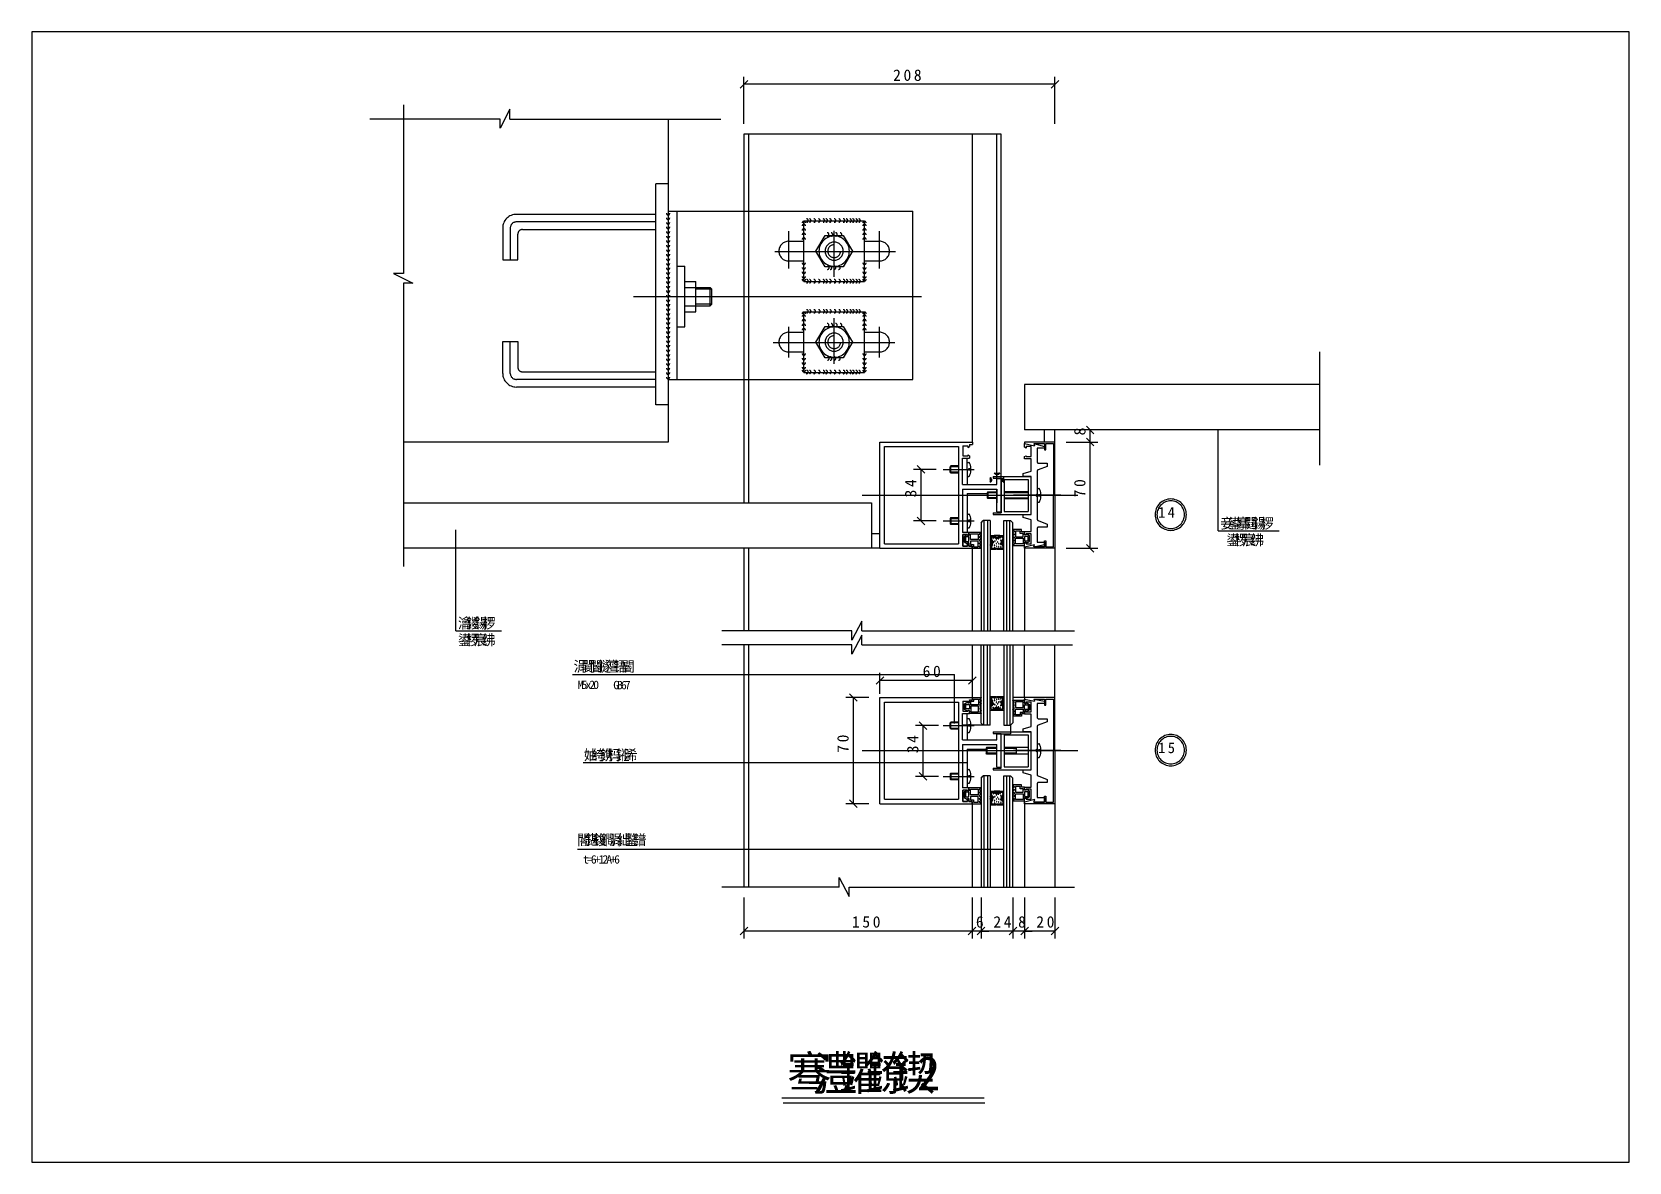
# Model space of a CAD drawing. Header units: metres. Extents: x 0 to 420, y 0 to 297.
import ezdxf

# ---------------------------------------------------------------- set-up
doc = ezdxf.new("R2010")
doc.units = ezdxf.units.M

msp = doc.modelspace()

# ---------------------------------------------------------------- texts
for s, height, p in [('2', 3, (226.47, 284.15)), ('0', 3, (229.2, 284.15)), ('8', 3, (231.92, 284.15)), ('1', 2.79, (296.13, 169.36)), ('4', 2.79, (298.67, 169.36)), ('妾', 2.76, (312.5, 166.47)), ('鍙', 2.76, (314.6, 166.47)), ('搴', 2.76, (316.7, 166.47)), ('閮', 2.76, (318.8, 166.47)), ('鍚', 2.76, (320.9, 166.47)), ('椤', 2.76, (323, 166.47)), ('鍙', 2.76, (314.11, 162.11)), ('椤', 2.76, (316.21, 162.11)), ('宸', 2.76, (318.31, 162.11)), ('绋', 2.76, (320.41, 162.11)), ('瀹', 2.76, (112.05, 140.25)), ('鍐', 2.76, (114.15, 140.25)), ('鍚', 2.76, (116.25, 140.25)), ('椤', 2.76, (118.36, 140.25)), ('鍙', 2.76, (112.04, 135.83)), ('椤', 2.76, (114.14, 135.83)), ('宸', 2.76, (116.24, 135.83)), ('绋', 2.76, (118.34, 135.83)), ('涓', 2.76, (142.42, 128.89)), ('閿', 2.76, (144.53, 128.89)), ('閽', 2.76, (146.63, 128.89)), ('鐩', 2.76, (148.73, 128.89)), ('澶', 2.76, (150.83, 128.89)), ('铻', 2.76, (152.93, 128.89)), ('閽', 2.76, (155.03, 128.89)), ('6', 3, (234.23, 127.47)), ('0', 3, (236.96, 127.47)), ('M', 2.21, (143.54, 124.33)), ('5', 2.21, (144.56, 124.33)), ('2', 2.21, (146.6, 124.33)), ('0', 2.21, (147.62, 124.33)), ('G', 2.21, (152.88, 124.25)), ('B', 2.21, (153.9, 124.25)), ('6', 2.21, (154.92, 124.25)), ('7', 2.21, (155.94, 124.25)), ('x', 2.21, (145.58, 124.33)), ('1', 2.79, (296.16, 107.47)), ('5', 2.79, (298.7, 107.47)), ('妯', 2.76, (145.13, 105.59)), ('绔', 2.76, (147.23, 105.59)), ('鎸', 2.76, (149.33, 105.59)), ('杩', 2.76, (151.43, 105.59)), ('鎺', 2.76, (153.54, 105.59)), ('浠', 2.76, (155.64, 105.59)), ('閽', 2.76, (143.34, 83.31)), ('鍖', 2.76, (145.44, 83.31)), ('鍑', 2.76, (147.54, 83.31)), ('鐧', 2.76, (149.64, 83.31)), ('涓', 2.76, (151.74, 83.31)), ('绌', 2.76, (153.84, 83.31)), ('鐜', 2.76, (155.94, 83.31)), ('鐠', 2.76, (158.04, 83.31)), ('t', 2.21, (144.95, 78.44)), ('=', 2.21, (145.97, 78.44)), ('6', 2.21, (146.99, 78.44)), ('+', 2.21, (148.01, 78.44)), ('1', 2.21, (149.03, 78.44)), ('2', 2.21, (150.05, 78.44)), ('A', 2.21, (151.07, 78.44)), ('+', 2.21, (152.09, 78.44)), ('6', 2.21, (153.11, 78.44)), ('1', 3, (215.65, 61.62)), ('5', 3, (218.37, 61.62)), ('0', 3, (221.1, 61.62)), ('6', 3, (248.24, 61.62)), ('2', 3, (252.84, 61.62)), ('4', 3, (255.57, 61.62)), ('8', 3, (259.34, 61.62)), ('2', 3, (264.12, 61.62)), ('0', 3, (266.85, 61.62)), ('骞', 8.97, (198.61, 18.87)), ('澧', 8.97, (205.44, 18.87)), ('鑺', 8.97, (212.26, 18.87)), ('鐐', 8.97, (219.09, 18.87)), ('鍥', 8.97, (225.91, 18.87)), ('2', 8.97, (232.74, 18.87))]:
    msp.add_text(s, height=height).set_placement(p)
for s, p in [('8', (277.04, 190.97)), ('3', (232.57, 174.67)), ('4', (232.57, 177.4)), ('0', (277.04, 177.42)), ('7', (277.04, 174.7)), ('0', (214.76, 110.3)), ('7', (214.76, 107.57)), ('3', (233.11, 107.44)), ('4', (233.11, 110.17))]:
    msp.add_text(s, height=3, rotation=90).set_placement(p)

# ---------------------------------------------------------------- linework, layer by layer
for p, q in [((420, 297), (0, 297)), ((0, 297), (0, 0)), ((420, 0), (420, 297)), ((188.22, 284.24), (186.22, 282.24)), ((187.22, 272.89), (187.22, 285.24)), ((269.03, 283.24), (187.22, 283.24)), ((268.03, 282.24), (270.03, 284.24)), ((269.03, 272.89), (269.03, 285.24)), ((97.7, 277.82), (97.7, 233.56)), ((123.12, 274.12), (88.89, 274.12)), ((125.69, 276.71), (123.11, 271.7)), ((123.11, 271.7), (123.11, 274.12)), ((125.69, 274.12), (125.69, 276.71)), ((125.7, 274.12), (181.13, 274.12)), ((167.28, 274.12), (167.28, 189.21)), ((254.89, 270.11), (187.22, 270.11)), ((187.22, 270.11), (187.22, 249.89)), ((188.41, 270.11), (188.41, 173.35)), ((247.32, 189.21), (247.32, 270.11)), ((253.7, 179.64), (253.7, 270.11)), ((254.89, 179.64), (254.89, 270.11)), ((164.1, 198.99), (164.1, 257.11)), ((167.28, 257.11), (164.1, 257.11)), ((164.1, 249.07), (127.39, 249.07)), ((167.28, 249.89), (231.68, 249.89)), ((169.68, 205.66), (169.68, 249.89)), ((187.22, 249.89), (187.22, 205.66)), ((231.68, 205.66), (231.68, 249.89)), ((123.8, 245.48), (123.8, 237.1)), ((125.79, 245.48), (125.79, 237.1)), ((164.1, 247.08), (127.39, 247.08)), ((127.79, 237.1), (127.79, 243.89)), ((128.98, 245.08), (164.1, 245.08)), ((199, 234.87), (199, 244.65)), ((202.99, 247.37), (218.94, 247.37)), ((202.99, 231.42), (202.99, 247.37)), ((210.96, 232.63), (210.96, 244.75)), ((218.94, 231.42), (218.94, 247.37)), ((222.92, 234.87), (222.92, 244.65)), ((199, 242.01), (202.99, 242.01)), ((202.99, 235.51), (202.99, 243.28)), ((206.18, 239.4), (208.57, 243.54)), ((208.57, 235.25), (206.18, 239.4)), ((208.57, 243.54), (213.36, 243.54)), ((213.36, 243.54), (215.75, 239.4)), ((215.75, 239.4), (213.36, 235.25)), ((218.94, 242.01), (222.92, 242.01)), ((123.8, 237.1), (127.79, 237.1)), ((169.68, 235.41), (171.67, 235.41)), ((171.67, 219.46), (171.67, 235.41)), ((195.34, 239.33), (227.05, 239.33)), ((199, 236.83), (202.99, 236.83)), ((213.36, 235.25), (208.57, 235.25)), ((218.94, 236.83), (222.92, 236.83)), ((95.12, 233.56), (100.13, 230.98)), ((97.7, 233.56), (95.12, 233.56)), ((171.67, 231.43), (174.57, 231.43)), ((174.57, 223.46), (174.57, 231.43)), ((202.99, 231.42), (218.94, 231.42)), ((97.7, 230.98), (97.7, 156.52)), ((100.13, 230.98), (97.7, 230.98)), ((158.23, 227.44), (233.89, 227.44)), ((171.67, 229.83), (178.38, 229.83)), ((174.57, 229.45), (178.77, 229.45)), ((178.38, 225.05), (178.38, 229.83)), ((178.38, 229.83), (178.77, 229.44)), ((178.77, 225.45), (178.77, 229.44)), ((171.67, 225.05), (178.38, 225.05)), ((171.67, 223.46), (174.57, 223.46)), ((174.57, 225.58), (178.77, 225.58)), ((178.38, 225.05), (178.77, 225.45)), ((202.99, 223.45), (218.94, 223.45)), ((202.99, 207.5), (202.99, 223.45)), ((218.94, 207.5), (218.94, 223.45)), ((169.68, 219.46), (171.67, 219.46)), ((199, 211.48), (199, 219.49)), ((206.18, 215.48), (208.57, 219.62)), ((208.57, 219.62), (213.36, 219.62)), ((210.96, 209.78), (210.96, 221.75)), ((213.36, 219.62), (215.75, 215.48)), ((222.92, 211.48), (222.92, 219.49)), ((123.8, 207.28), (123.8, 215.66)), ((123.8, 215.66), (127.79, 215.66)), ((125.79, 207.28), (125.79, 215.66)), ((127.79, 215.66), (127.79, 208.88)), ((194.89, 215.38), (226.91, 215.38)), ((199, 218.09), (202.99, 218.09)), ((208.57, 211.33), (206.18, 215.48)), ((215.75, 215.48), (213.36, 211.33)), ((218.94, 218.09), (222.92, 218.09)), ((199, 212.91), (202.99, 212.91)), ((213.36, 211.33), (208.57, 211.33)), ((218.94, 212.91), (222.92, 212.91)), ((338.56, 212.89), (338.56, 183.11)), ((128.98, 207.68), (164.1, 207.68)), ((202.99, 207.5), (218.94, 207.5)), ((164.1, 205.69), (127.39, 205.69)), ((164.1, 203.69), (127.39, 203.69)), ((167.28, 205.66), (231.68, 205.66)), ((187.22, 205.66), (187.22, 173.35)), ((338.56, 204.36), (261.05, 204.36)), ((261.05, 204.36), (261.05, 192.4)), ((167.28, 198.99), (164.1, 198.99)), ((279.29, 191.4), (277.29, 193.4)), ((167.28, 189.21), (97.7, 189.21)), ((223, 161.3), (223, 189.21)), ((223, 189.21), (247.32, 189.21)), ((247.32, 189.21), (247.32, 188.61)), ((338.56, 192.4), (261.05, 192.4)), ((269.03, 189.21), (261.05, 189.21)), ((261.05, 189.21), (261.05, 188.81)), ((266.19, 192.4), (266.19, 189.21)), ((269.03, 175.26), (269.03, 192.4)), ((271.95, 189.21), (280.29, 189.21)), ((271.95, 189.21), (280.29, 189.21)), ((278.29, 192.4), (276.29, 192.4)), ((279.29, 188.21), (277.29, 190.21)), ((277.29, 190.21), (279.29, 188.21)), ((278.29, 189.21), (278.29, 192.4)), ((278.29, 161.3), (278.29, 189.21)), ((311.92, 165.85), (311.92, 192.4)), ((224.2, 162.5), (224.2, 188.02)), ((224.2, 188.02), (243.63, 188.02)), ((243.63, 188.02), (243.63, 162.5)), ((244.73, 185.03), (246.52, 185.03)), ((244.73, 178.03), (244.73, 185.03)), ((244.83, 188.21), (244.83, 185.62)), ((244.83, 188.21), (246.12, 188.21)), ((244.83, 185.62), (246.12, 185.62)), ((245.92, 181.91), (245.92, 185.03)), ((246.12, 188.21), (246.12, 187.82)), ((246.12, 187.82), (246.52, 188.05)), ((246.12, 185.82), (246.52, 185.59)), ((246.12, 185.82), (246.12, 185.62)), ((246.52, 188.61), (246.52, 188.05)), ((246.52, 188.61), (247.32, 188.61)), ((246.52, 185.59), (246.52, 185.03)), ((261.05, 188.81), (263.62, 188.27)), ((261.05, 188.41), (261.05, 188.81)), ((261.05, 187.85), (261.05, 188.41)), ((261.45, 187.62), (261.05, 187.85)), ((261.05, 185.39), (261.45, 185.62)), ((261.05, 184.83), (261.05, 185.39)), ((262.75, 184.83), (261.05, 184.83)), ((262.75, 188.01), (261.45, 188.01)), ((261.45, 188.01), (261.45, 187.62)), ((261.45, 185.62), (261.45, 185.42)), ((261.45, 185.42), (262.75, 185.42)), ((262.75, 185.42), (262.75, 188.01)), ((262.75, 181.56), (262.75, 184.83)), ((263.44, 188.81), (266.24, 188.02)), ((263.44, 188.81), (266.24, 188.81)), ((263.44, 188.81), (266.24, 188.81)), ((263.44, 188.81), (263.62, 188.27)), ((264.34, 187.62), (264.34, 184.03)), ((266.24, 187.62), (264.34, 187.62)), ((266.24, 188.81), (266.24, 187.62)), ((266.24, 188.81), (266.24, 187.22)), ((266.24, 187.22), (266.63, 187.22)), ((266.63, 188.81), (268.63, 188.81)), ((266.63, 187.22), (266.63, 188.81)), ((268.63, 188.81), (268.63, 175.26)), ((237.83, 182.04), (231.83, 182.04)), ((234.83, 181.04), (232.83, 183.04)), ((233.83, 168.48), (233.83, 182.04)), ((239.63, 182.04), (247.82, 182.04)), ((241.64, 182.93), (241.46, 182.73)), ((241.64, 182.93), (241.46, 182.73)), ((243.63, 182.73), (241.46, 182.73)), ((243.63, 182.73), (241.46, 182.73)), ((241.46, 181.36), (241.46, 182.73)), ((241.46, 181.35), (241.46, 182.72)), ((241.46, 181.36), (243.63, 181.36)), ((241.64, 181.16), (241.46, 181.36)), ((241.46, 181.35), (243.63, 181.35)), ((241.64, 181.15), (241.46, 181.35)), ((243.63, 182.93), (241.64, 182.93)), ((243.63, 182.93), (241.64, 182.93)), ((241.64, 181.15), (241.64, 182.93)), ((241.64, 181.16), (241.64, 182.93)), ((241.64, 181.16), (243.63, 181.16)), ((241.64, 181.15), (243.63, 181.15)), ((245.92, 183.83), (246.35, 183.83)), ((245.92, 181.91), (245.92, 178.03)), ((246.93, 182.22), (246.27, 182.22)), ((246.27, 182.22), (246.27, 181.84)), ((246.93, 181.84), (246.27, 181.84)), ((253.08, 181.05), (253.11, 181.08)), ((253.36, 180.78), (253.08, 181.06)), ((253.11, 181.01), (253.18, 181.08)), ((253.5, 180.71), (253.13, 181.08)), ((253.14, 180.97), (253.25, 181.08)), ((253.17, 180.93), (253.32, 181.08)), ((253.6, 180.68), (253.2, 181.08)), ((253.21, 180.89), (253.39, 181.08)), ((253.24, 180.86), (253.46, 181.08)), ((253.69, 180.66), (253.27, 181.08)), ((253.28, 180.83), (253.53, 181.08)), ((253.32, 180.8), (253.6, 181.08)), ((253.76, 180.65), (253.34, 181.08)), ((253.37, 180.77), (253.67, 181.08)), ((253.84, 180.65), (253.41, 181.08)), ((253.41, 180.75), (253.74, 181.08)), ((253.46, 180.72), (253.81, 181.08)), ((253.9, 180.66), (253.48, 181.08)), ((253.51, 180.7), (253.88, 181.08)), ((253.96, 180.66), (253.55, 181.08)), ((253.56, 180.69), (253.95, 181.08)), ((254.02, 180.68), (253.62, 181.08)), ((253.62, 180.67), (254.02, 181.08)), ((253.68, 180.66), (254.09, 181.08)), ((254.07, 180.69), (253.69, 181.08)), ((253.74, 180.65), (254.16, 181.08)), ((254.13, 180.71), (253.76, 181.08)), ((253.81, 180.65), (254.23, 181.08)), ((254.18, 180.73), (253.83, 181.08)), ((253.88, 180.65), (254.3, 181.08)), ((254.22, 180.76), (253.9, 181.08)), ((253.96, 180.66), (254.37, 181.08)), ((254.27, 180.78), (253.97, 181.08)), ((254.31, 180.81), (254.05, 181.08)), ((254.06, 180.69), (254.44, 181.08)), ((254.35, 180.84), (254.12, 181.08)), ((254.17, 180.73), (254.52, 181.08)), ((254.39, 180.88), (254.19, 181.08)), ((254.42, 180.91), (254.26, 181.08)), ((254.45, 180.95), (254.33, 181.08)), ((254.49, 180.99), (254.4, 181.08)), ((254.52, 181.03), (254.47, 181.08)), ((254.54, 181.07), (254.54, 181.08)), ((260.65, 180.97), (262.75, 181.56)), ((260.65, 180.17), (260.65, 180.97)), ((264.34, 181.54), (264.34, 174.84)), ((266.97, 182.83), (264.58, 181.91)), ((264.74, 183.63), (266.97, 183.63)), ((266.97, 183.63), (266.97, 182.83)), ((244.73, 178.03), (253.7, 178.03)), ((244.73, 176.84), (244.73, 165.49)), ((244.73, 176.84), (253.7, 176.84)), ((245.92, 180.21), (246.35, 180.21)), ((251.98, 179.88), (252, 179.89)), ((251.98, 179.81), (252.05, 179.87)), ((251.98, 179.74), (252.09, 179.85)), ((252.43, 179.37), (251.98, 179.83)), ((251.98, 179.67), (252.14, 179.82)), ((251.98, 179.6), (252.18, 179.8)), ((251.98, 179.53), (252.22, 179.76)), ((252.44, 179.29), (251.98, 179.75)), ((251.98, 179.46), (252.25, 179.73)), ((251.98, 179.39), (252.29, 179.69)), ((252.44, 179.22), (251.98, 179.68)), ((251.98, 179.32), (252.32, 179.65)), ((252.44, 179.16), (251.98, 179.61)), ((251.98, 179.25), (252.34, 179.61)), ((251.98, 179.18), (252.37, 179.56)), ((252.43, 179.1), (251.98, 179.54)), ((251.98, 179.11), (252.39, 179.52)), ((252.41, 179.04), (251.98, 179.47)), ((251.98, 179.04), (252.41, 179.47)), ((251.98, 178.97), (252.43, 179.41)), ((252.39, 178.99), (251.98, 179.4)), ((251.98, 178.9), (252.44, 179.35)), ((252.37, 178.94), (251.98, 179.33)), ((251.98, 178.83), (252.44, 179.29)), ((252.34, 178.9), (251.98, 179.26)), ((251.98, 178.75), (252.44, 179.22)), ((252.32, 178.86), (251.98, 179.19)), ((251.98, 178.68), (252.43, 179.14)), ((252.29, 178.82), (251.98, 179.12)), ((252.25, 178.78), (251.98, 179.05)), ((252.22, 178.75), (251.98, 178.98)), ((252.18, 178.71), (251.98, 178.91)), ((252.14, 178.69), (251.98, 178.84)), ((252.09, 178.66), (251.98, 178.77)), ((252.05, 178.64), (251.98, 178.7)), ((252, 178.61), (251.98, 178.63)), ((252.35, 179.6), (252.11, 179.84)), ((252.11, 178.67), (252.35, 178.91)), ((252.79, 180.17), (262.75, 180.17)), ((252.79, 180.17), (252.79, 179.77)), ((252.79, 179.77), (254.89, 179.77)), ((253.7, 179.64), (254.89, 179.64)), ((253.7, 179.64), (254.89, 179.64)), ((253.7, 178.03), (253.7, 179.64)), ((253.7, 170.87), (253.7, 176.84)), ((253.7, 176.84), (253.7, 174.35)), ((254.89, 179.77), (254.89, 174.85)), ((254.89, 170.87), (254.89, 179.64)), ((254.89, 176.86), (254.89, 179.64)), ((255.11, 179.28), (255.57, 179.74)), ((255.11, 179.21), (255.57, 179.66)), ((255.57, 178.84), (255.11, 179.3)), ((255.57, 178.77), (255.11, 179.23)), ((255.12, 179.35), (255.57, 179.81)), ((255.12, 179.14), (255.57, 179.59)), ((255.57, 178.92), (255.12, 179.37)), ((255.57, 178.7), (255.12, 179.16)), ((255.13, 179.09), (255.57, 179.52)), ((255.57, 178.99), (255.13, 179.42)), ((255.14, 179.44), (255.57, 179.88)), ((255.57, 178.63), (255.14, 179.07)), ((255.57, 179.06), (255.15, 179.48)), ((255.15, 179.03), (255.57, 179.45)), ((255.57, 179.13), (255.17, 179.53)), ((255.17, 178.98), (255.57, 179.38)), ((255.18, 179.56), (255.49, 179.86)), ((255.49, 178.65), (255.18, 178.95)), ((255.57, 179.2), (255.19, 179.58)), ((255.19, 178.93), (255.57, 179.31)), ((255.57, 179.27), (255.22, 179.62)), ((255.22, 178.89), (255.57, 179.24)), ((255.57, 179.34), (255.25, 179.66)), ((255.25, 178.85), (255.57, 179.17)), ((255.57, 179.41), (255.28, 179.7)), ((255.28, 178.81), (255.57, 179.1)), ((255.57, 179.48), (255.31, 179.74)), ((255.31, 178.77), (255.57, 179.03)), ((255.57, 179.55), (255.35, 179.77)), ((255.35, 178.74), (255.57, 178.96)), ((255.57, 179.62), (255.39, 179.8)), ((255.39, 178.71), (255.57, 178.89)), ((255.57, 179.69), (255.43, 179.83)), ((255.43, 178.68), (255.57, 178.82)), ((255.57, 179.76), (255.47, 179.86)), ((255.48, 178.65), (255.57, 178.75)), ((255.57, 179.83), (255.52, 179.88)), ((255.52, 178.63), (255.57, 178.68)), ((255.69, 179.37), (255.69, 171.01)), ((255.69, 179.37), (261.95, 179.37)), ((262.75, 180.17), (260.65, 180.17)), ((261.95, 179.37), (261.95, 171.01)), ((262.75, 170.21), (262.75, 180.17)), ((264.34, 177.01), (264.77, 177.01)), ((97.7, 173.26), (220.81, 173.26)), ((218.33, 175.26), (275.08, 175.26)), ((220.81, 173.26), (220.81, 161.3)), ((245.92, 175.66), (245.92, 165.49)), ((245.92, 175.66), (251.23, 175.66)), ((251.41, 176.12), (251.23, 175.92)), ((251.23, 175.93), (253.7, 175.93)), ((251.23, 175.92), (251.23, 174.55)), ((251.41, 174.35), (251.23, 174.55)), ((253.7, 174.55), (251.23, 174.55)), ((251.41, 176.13), (253.7, 176.13)), ((251.41, 176.12), (251.41, 174.35)), ((253.7, 174.36), (251.41, 174.36)), ((253.7, 174.35), (253.7, 173.25)), ((254.89, 174.85), (254.89, 170.61)), ((254.89, 174.85), (254.89, 170.87)), ((261.95, 176.12), (255.69, 176.12)), ((261.95, 175.92), (255.69, 175.92)), ((255.69, 174.53), (261.95, 174.53)), ((255.69, 174.35), (261.95, 174.35)), ((270.53, 175.26), (258.15, 175.26)), ((263.94, 175.23), (264.34, 175.63)), ((264.34, 174.84), (263.94, 175.23)), ((264.34, 174.86), (264.34, 168.97)), ((264.34, 173.38), (264.77, 173.38)), ((265.35, 175.39), (264.69, 175.39)), ((264.69, 175.39), (264.7, 175.02)), ((265.35, 175.02), (264.7, 175.02)), ((268.63, 161.7), (268.63, 175.26)), ((269.03, 175.26), (269.03, 161.3)), ((237.83, 168.48), (231.83, 168.48)), ((232.83, 169.48), (234.83, 167.48)), ((239.63, 168.48), (247.82, 168.48)), ((241.64, 169.35), (241.46, 169.15)), ((241.64, 169.34), (241.46, 169.14)), ((241.46, 169.15), (243.63, 169.15)), ((241.46, 169.15), (241.46, 167.78)), ((241.46, 169.14), (243.63, 169.14)), ((241.46, 169.14), (241.46, 167.77)), ((241.64, 169.35), (241.64, 167.57)), ((241.64, 169.35), (243.63, 169.35)), ((241.64, 169.34), (241.64, 167.57)), ((241.64, 169.34), (243.63, 169.34)), ((245.92, 170.29), (246.35, 170.29)), ((246.27, 168.29), (246.28, 168.66)), ((246.93, 168.29), (246.27, 168.29)), ((246.94, 168.66), (246.28, 168.66)), ((249.61, 168.02), (250.19, 168.6)), ((249.61, 168.02), (249.61, 139.61)), ((251.98, 168.6), (250.19, 168.6)), ((250.32, 168.6), (250.32, 139.61)), ((251.25, 168.6), (251.25, 139.61)), ((251.98, 168.6), (251.98, 139.61)), ((252.79, 170.61), (254.89, 170.61)), ((252.79, 170.61), (252.79, 170.21)), ((252.79, 170.21), (262.75, 170.21)), ((253.7, 170.87), (254.89, 170.87)), ((255.57, 139.61), (255.57, 168.6)), ((255.57, 168.6), (257.37, 168.6)), ((255.69, 171.01), (261.95, 171.01)), ((256.37, 139.61), (256.37, 168.6)), ((257.17, 139.61), (257.17, 168.6)), ((257.96, 168), (257.37, 168.6)), ((257.96, 139.61), (257.96, 168)), ((260.65, 170.21), (262.75, 170.21)), ((260.65, 169.41), (260.65, 170.21)), ((262.75, 168.82), (260.65, 169.41)), ((262.75, 165.69), (262.75, 168.82)), ((264.58, 168.6), (266.97, 167.68)), ((111.47, 139.63), (111.47, 166.18)), ((220.81, 165.16), (223, 165.16)), ((243.63, 167.77), (241.46, 167.77)), ((243.63, 167.77), (241.46, 167.77)), ((241.64, 167.57), (241.46, 167.77)), ((241.64, 167.57), (241.46, 167.77)), ((243.63, 167.57), (241.64, 167.57)), ((243.63, 167.57), (241.64, 167.57)), ((246.42, 165.49), (244.73, 165.49)), ((244.83, 161.9), (244.83, 164.89)), ((244.83, 164.89), (244.83, 161.9)), ((246.02, 164.89), (244.83, 164.89)), ((246.02, 164.89), (245.13, 164.43)), ((245.13, 164.43), (245.13, 162.96)), ((246.42, 164.29), (245.52, 164.29)), ((245.52, 164.29), (245.52, 163.1)), ((245.92, 166.67), (246.35, 166.67)), ((246.02, 164.69), (246.02, 164.89)), ((246.02, 164.69), (246.02, 164.89)), ((246.42, 164.89), (246.02, 164.69)), ((246.42, 164.69), (246.02, 164.69)), ((249.61, 165.49), (246.42, 165.49)), ((246.42, 165.49), (246.42, 164.69)), ((246.42, 164.89), (246.42, 165.49)), ((246.42, 164.69), (246.42, 164.69)), ((246.42, 163.1), (246.42, 164.29)), ((246.82, 163.6), (246.82, 165.09)), ((246.82, 165.09), (248.81, 165.09)), ((248.81, 165.09), (248.81, 163.6)), ((249.21, 164.9), (249.21, 165.12)), ((249.21, 164.1), (249.21, 164.33)), ((249.5, 164.68), (249.25, 164.83)), ((249.25, 164.4), (249.5, 164.55)), ((249.5, 163.88), (249.25, 164.03)), ((249.26, 165.19), (249.57, 165.38)), ((249.61, 165.46), (249.61, 165.49)), ((251.98, 164.62), (255.57, 164.62)), ((251.98, 164.62), (253.07, 164.62)), ((252.26, 164.34), (252.26, 163.62)), ((252.26, 164.34), (252.92, 164.34)), ((254.55, 164.62), (253.07, 164.62)), ((254.55, 164.62), (255.57, 164.62)), ((254.69, 164.34), (255.29, 164.34)), ((255.29, 164.34), (255.29, 163.62)), ((260.26, 166.23), (257.96, 166.23)), ((257.96, 166.23), (257.96, 166.2)), ((258.22, 165.57), (257.98, 165.42)), ((257.98, 165.29), (258.22, 165.14)), ((258.22, 164.77), (257.98, 164.62)), ((257.98, 164.49), (258.22, 164.34)), ((258.22, 163.93), (257.98, 163.78)), ((258.01, 166.12), (258.22, 165.93)), ((258.26, 165.86), (258.26, 165.64)), ((258.26, 165.07), (258.26, 164.84)), ((258.26, 164.27), (258.26, 164)), ((259.86, 165.83), (258.66, 165.83)), ((258.66, 165.83), (258.66, 164.34)), ((258.66, 164.34), (260.65, 164.34)), ((258.66, 162.44), (258.66, 163.94)), ((258.66, 163.94), (260.65, 163.94)), ((259.86, 165.23), (259.86, 165.83)), ((260.65, 165.23), (259.86, 165.23)), ((260.26, 165.63), (260.26, 166.23)), ((261.05, 165.63), (260.26, 165.63)), ((260.65, 164.44), (260.65, 165.23)), ((260.65, 164.34), (260.65, 164.44)), ((260.65, 163.94), (260.65, 162.44)), ((261.05, 165.69), (262.75, 165.69)), ((261.05, 165.12), (261.05, 165.69)), ((261.05, 164.83), (261.05, 165.63)), ((261.45, 164.89), (261.05, 165.12)), ((261.45, 164.83), (261.05, 164.83)), ((261.05, 164.44), (261.05, 163.24)), ((261.95, 164.44), (261.05, 164.44)), ((262.75, 165.09), (261.45, 165.09)), ((262.35, 164.57), (261.45, 165.09)), ((261.45, 165.09), (261.45, 164.83)), ((261.45, 165.09), (261.45, 164.89)), ((261.95, 163.24), (261.95, 164.44)), ((262.35, 163.1), (262.35, 164.57)), ((262.75, 162.51), (262.75, 165.09)), ((264.34, 166.49), (264.34, 162.9)), ((266.97, 166.89), (264.74, 166.89)), ((266.97, 167.68), (266.97, 166.89)), ((311.92, 165.85), (328.03, 165.85)), ((223, 161.3), (97.7, 161.3)), ((187.22, 161.39), (187.22, 139.61)), ((188.41, 161.39), (188.41, 139.61)), ((223, 161.3), (247.22, 161.3)), ((224.2, 162.5), (243.63, 162.5)), ((244.16, 161.3), (247.22, 161.3)), ((244.83, 161.9), (246.02, 161.9)), ((246.02, 161.9), (244.83, 161.9)), ((245.13, 162.96), (246.02, 162.44)), ((245.52, 163.1), (246.42, 163.1)), ((246.02, 162.44), (246.02, 162.7)), ((246.02, 162.7), (246.42, 162.7)), ((246.02, 161.9), (246.02, 162.7)), ((246.42, 162.5), (246.02, 162.7)), ((246.42, 162.7), (246.42, 161.9)), ((246.42, 161.9), (246.42, 162.5)), ((246.42, 161.9), (247.22, 161.9)), ((247.22, 161.9), (246.42, 161.9)), ((246.42, 161.9), (247.22, 161.9)), ((248.81, 163.6), (246.82, 163.6)), ((248.81, 163.2), (246.82, 163.2)), ((246.82, 163.2), (246.82, 163.1)), ((246.82, 163.1), (246.82, 162.3)), ((246.82, 162.3), (247.62, 162.3)), ((247.22, 161.9), (247.22, 161.3)), ((247.22, 161.3), (247.22, 161.9)), ((247.22, 161.3), (249.61, 161.3)), ((247.22, 161.3), (247.22, 139.61)), ((247.62, 162.3), (247.62, 161.7)), ((247.62, 161.7), (248.81, 161.7)), ((248.81, 161.7), (248.81, 163.2)), ((249.21, 163.26), (249.21, 163.53)), ((249.21, 162.47), (249.21, 162.69)), ((249.21, 161.67), (249.21, 161.9)), ((249.25, 163.6), (249.5, 163.75)), ((249.5, 163.04), (249.25, 163.19)), ((249.25, 162.76), (249.5, 162.92)), ((249.5, 162.25), (249.25, 162.4)), ((249.25, 161.97), (249.5, 162.12)), ((249.57, 161.41), (249.26, 161.6)), ((249.61, 161.3), (249.61, 161.34)), ((251.98, 161.03), (253.61, 161.03)), ((252.26, 161.98), (252.26, 161.31)), ((252.26, 161.31), (253.61, 161.31)), ((253.61, 161.31), (253.61, 161.03)), ((253.85, 161.31), (255.29, 161.31)), ((253.85, 161.31), (253.85, 161.03)), ((253.85, 161.03), (255.57, 161.03)), ((255.29, 161.98), (255.29, 161.31)), ((257.96, 162.08), (257.96, 162.04)), ((257.96, 162.04), (261.05, 162.04)), ((257.98, 163.65), (258.22, 163.5)), ((258.22, 163.14), (257.98, 162.99)), ((257.98, 162.86), (258.22, 162.71)), ((258.22, 162.34), (258.01, 162.15)), ((258.26, 163.43), (258.26, 163.21)), ((258.26, 162.64), (258.26, 162.41)), ((260.65, 162.44), (258.66, 162.44)), ((261.05, 163.24), (261.95, 163.24)), ((261.05, 162.9), (261.45, 162.9)), ((261.05, 162.04), (261.05, 162.9)), ((261.05, 162.9), (261.05, 162.9)), ((261.05, 162.67), (261.45, 162.9)), ((261.05, 162.1), (261.05, 162.67)), ((261.05, 161.7), (263.64, 162.31)), ((261.05, 161.7), (261.05, 162.1)), ((261.05, 161.3), (261.05, 161.7)), ((261.05, 161.3), (261.05, 139.61)), ((269.03, 161.3), (261.05, 161.3)), ((261.45, 162.64), (262.35, 163.1)), ((261.45, 162.9), (261.45, 162.64)), ((261.45, 162.9), (261.45, 162.51)), ((261.45, 162.51), (262.75, 162.51)), ((263.44, 161.7), (263.64, 162.31)), ((263.44, 161.7), (266.24, 162.3)), ((266.24, 161.7), (263.44, 161.7)), ((263.44, 161.7), (266.24, 161.7)), ((264.34, 162.9), (266.24, 162.9)), ((266.24, 161.7), (266.24, 163.3)), ((266.24, 163.3), (266.63, 163.3)), ((266.24, 162.9), (266.24, 161.7)), ((266.63, 163.3), (266.63, 161.7)), ((266.63, 161.7), (268.63, 161.7)), ((269.03, 161.3), (269.03, 139.61)), ((271.95, 161.3), (280.29, 161.3)), ((277.29, 162.3), (279.29, 160.3)), ((111.47, 139.63), (123.45, 139.63)), ((215.65, 139.61), (181.46, 139.61)), ((218.22, 142.19), (215.65, 137.19)), ((215.65, 137.19), (215.65, 139.61)), ((218.22, 139.61), (218.22, 142.19)), ((218.23, 139.61), (274.17, 139.61)), ((215.65, 135.89), (181.43, 135.89)), ((187.22, 135.89), (187.22, 72.22)), ((188.41, 135.89), (188.41, 72.22)), ((218.22, 138.47), (215.65, 133.46)), ((215.65, 133.46), (215.65, 135.89)), ((218.22, 135.89), (218.22, 138.47)), ((218.23, 135.89), (273.67, 135.89)), ((247.32, 122.09), (247.32, 135.89)), ((249.61, 115.37), (249.61, 135.89)), ((250.32, 114.79), (250.32, 135.89)), ((251.25, 114.79), (251.25, 135.89)), ((251.98, 114.79), (251.98, 135.89)), ((255.57, 135.89), (255.57, 114.79)), ((256.37, 135.89), (256.37, 114.79)), ((257.17, 135.89), (257.17, 114.79)), ((257.96, 135.89), (257.96, 115.39)), ((261.05, 122.09), (261.05, 135.89)), ((269.03, 122.09), (269.03, 135.89)), ((142.14, 128.15), (242.64, 128.15)), ((224, 127.56), (222, 125.56)), ((223, 123.06), (223, 128.56)), ((247.32, 126.56), (223, 126.56)), ((242.64, 115.22), (242.64, 128.15)), ((246.32, 125.56), (248.32, 127.56)), ((247.32, 123.06), (247.32, 128.56)), ((220.04, 122.09), (214.01, 122.09)), ((217.01, 121.09), (215.01, 123.09)), ((216.01, 94.18), (216.01, 122.09)), ((223, 122.09), (247.32, 122.09)), ((223, 94.18), (223, 122.09)), ((247.32, 121.49), (247.32, 122.09)), ((247.32, 122.09), (249.61, 122.09)), ((247.32, 122.09), (247.32, 121.49)), ((249.57, 121.98), (249.36, 121.79)), ((249.61, 122.09), (249.61, 122.05)), ((251.98, 122.36), (253.61, 122.36)), ((252.26, 122.08), (253.61, 122.08)), ((252.26, 121.41), (252.26, 122.08)), ((253.61, 122.08), (253.61, 122.36)), ((253.85, 122.36), (255.57, 122.36)), ((253.85, 122.08), (253.85, 122.36)), ((253.85, 122.08), (255.29, 122.08)), ((255.29, 121.41), (255.29, 122.08)), ((261.05, 122.09), (257.96, 122.09)), ((269.03, 122.09), (261.05, 122.09)), ((261.05, 122.09), (261.05, 121.69)), ((269.03, 108.13), (269.03, 122.09)), ((224.2, 95.37), (224.2, 120.89)), ((224.2, 120.89), (243.63, 120.89)), ((243.63, 120.89), (243.63, 95.37)), ((244.73, 117.9), (246.52, 117.9)), ((244.73, 110.92), (244.73, 117.9)), ((244.83, 121.08), (244.83, 118.5)), ((244.83, 121.08), (246.12, 121.08)), ((244.83, 118.5), (246.12, 118.5)), ((245.22, 120.43), (246.12, 120.95)), ((245.22, 118.96), (245.22, 120.43)), ((246.12, 118.5), (245.22, 118.96)), ((245.62, 119.1), (245.62, 120.29)), ((245.62, 120.29), (246.52, 120.29)), ((246.52, 119.1), (245.62, 119.1)), ((245.92, 114.79), (245.92, 117.9)), ((246.12, 121.08), (246.12, 120.69)), ((246.12, 120.95), (246.12, 120.69)), ((246.12, 120.69), (246.52, 120.92)), ((246.12, 120.69), (246.52, 120.69)), ((246.52, 118.7), (246.12, 118.7)), ((246.12, 118.7), (246.12, 118.5)), ((246.12, 118.7), (246.52, 118.47)), ((246.12, 118.7), (246.12, 118.5)), ((246.52, 120.69), (246.52, 121.49)), ((246.52, 121.49), (247.32, 121.49)), ((246.52, 121.49), (246.52, 120.92)), ((246.52, 121.49), (247.32, 121.49)), ((246.52, 120.29), (246.52, 119.1)), ((246.52, 117.9), (246.52, 118.7)), ((246.52, 118.7), (246.52, 118.7)), ((246.52, 118.47), (246.52, 117.9)), ((249.61, 117.9), (246.52, 117.9)), ((246.92, 120.29), (246.92, 121.09)), ((246.92, 121.09), (247.72, 121.09)), ((246.92, 120.19), (246.92, 120.29)), ((248.91, 120.19), (246.92, 120.19)), ((248.91, 119.79), (246.92, 119.79)), ((246.92, 119.79), (246.92, 118.3)), ((246.92, 118.3), (248.91, 118.3)), ((247.72, 121.69), (248.91, 121.69)), ((247.72, 121.09), (247.72, 121.69)), ((248.91, 121.69), (248.91, 120.19)), ((248.91, 118.3), (248.91, 119.79)), ((249.31, 121.72), (249.31, 121.49)), ((249.31, 120.92), (249.31, 120.69)), ((249.31, 120.13), (249.31, 119.86)), ((249.31, 119.29), (249.31, 119.06)), ((249.31, 118.49), (249.31, 118.27)), ((249.35, 121.42), (249.6, 121.27)), ((249.6, 121.14), (249.35, 120.99)), ((249.35, 120.63), (249.6, 120.47)), ((249.6, 120.35), (249.35, 120.2)), ((249.35, 119.79), (249.6, 119.64)), ((249.6, 119.51), (249.35, 119.36)), ((249.35, 118.99), (249.6, 118.84)), ((249.6, 118.71), (249.35, 118.56)), ((249.36, 118.2), (249.57, 118.01)), ((249.61, 117.93), (249.61, 117.9)), ((252, 121.23), (251.98, 121.22)), ((252.05, 121.21), (251.98, 121.15)), ((252.09, 121.19), (251.98, 121.08)), ((251.98, 121.17), (252.43, 120.71)), ((252.14, 121.16), (251.98, 121.01)), ((252.18, 121.14), (251.98, 120.94)), ((252.22, 121.1), (251.98, 120.87)), ((251.98, 121.09), (252.44, 120.63)), ((252.25, 121.07), (251.98, 120.8)), ((252.29, 121.03), (251.98, 120.73)), ((251.98, 121.02), (252.44, 120.56)), ((252.32, 120.99), (251.98, 120.66)), ((252.34, 120.95), (251.98, 120.59)), ((251.98, 120.95), (252.44, 120.5)), ((252.37, 120.9), (251.98, 120.52)), ((251.98, 120.88), (252.43, 120.44)), ((252.39, 120.86), (251.98, 120.45)), ((252.41, 120.81), (251.98, 120.38)), ((251.98, 120.81), (252.41, 120.38)), ((252.43, 120.75), (251.98, 120.31)), ((251.98, 120.74), (252.39, 120.33)), ((252.44, 120.69), (251.98, 120.24)), ((251.98, 120.67), (252.37, 120.28)), ((252.44, 120.63), (251.98, 120.17)), ((251.98, 120.6), (252.34, 120.24)), ((252.44, 120.56), (251.98, 120.09)), ((251.98, 120.53), (252.32, 120.2)), ((252.43, 120.48), (251.98, 120.02)), ((251.98, 120.46), (252.29, 120.16)), ((251.98, 120.39), (252.25, 120.12)), ((251.98, 120.32), (252.22, 120.09)), ((251.98, 120.25), (252.18, 120.05)), ((251.98, 120.18), (252.14, 120.02)), ((251.98, 120.11), (252.09, 120)), ((251.98, 120.04), (252.05, 119.97)), ((251.98, 119.97), (252, 119.95)), ((251.98, 118.77), (255.57, 118.77)), ((251.98, 118.77), (253.07, 118.77)), ((252.11, 121.18), (252.35, 120.94)), ((252.35, 120.25), (252.11, 120.01)), ((252.26, 119.05), (252.26, 119.77)), ((252.26, 119.05), (252.92, 119.05)), ((254.55, 118.77), (253.07, 118.77)), ((253.36, 119.07), (253.08, 118.79)), ((253.08, 118.8), (253.11, 118.77)), ((253.11, 118.84), (253.18, 118.77)), ((253.5, 119.14), (253.13, 118.77)), ((253.14, 118.88), (253.25, 118.77)), ((253.17, 118.92), (253.32, 118.77)), ((253.6, 119.17), (253.2, 118.77)), ((253.21, 118.96), (253.39, 118.77)), ((253.24, 118.99), (253.46, 118.77)), ((253.69, 119.19), (253.27, 118.77)), ((253.28, 119.02), (253.53, 118.77)), ((253.32, 119.05), (253.6, 118.77)), ((253.76, 119.2), (253.34, 118.77)), ((253.37, 119.08), (253.67, 118.77)), ((253.84, 119.2), (253.41, 118.77)), ((253.41, 119.1), (253.74, 118.77)), ((253.46, 119.13), (253.81, 118.77)), ((253.9, 119.19), (253.48, 118.77)), ((253.51, 119.15), (253.88, 118.77)), ((253.96, 119.18), (253.55, 118.77)), ((253.56, 119.16), (253.95, 118.77)), ((253.62, 119.18), (254.02, 118.77)), ((254.02, 119.17), (253.62, 118.77)), ((253.68, 119.19), (254.09, 118.77)), ((254.07, 119.16), (253.69, 118.77)), ((253.74, 119.2), (254.16, 118.77)), ((254.13, 119.14), (253.76, 118.77)), ((253.81, 119.2), (254.23, 118.77)), ((254.18, 119.12), (253.83, 118.77)), ((253.88, 119.2), (254.3, 118.77)), ((254.22, 119.09), (253.9, 118.77)), ((253.96, 119.18), (254.37, 118.77)), ((254.27, 119.07), (253.97, 118.77)), ((254.31, 119.04), (254.05, 118.77)), ((254.06, 119.16), (254.44, 118.77)), ((254.35, 119.01), (254.12, 118.77)), ((254.17, 119.12), (254.52, 118.77)), ((254.39, 118.97), (254.19, 118.77)), ((254.42, 118.94), (254.26, 118.77)), ((254.45, 118.9), (254.33, 118.77)), ((254.49, 118.86), (254.4, 118.77)), ((254.52, 118.82), (254.47, 118.77)), ((254.54, 118.78), (254.54, 118.77)), ((254.55, 118.77), (255.57, 118.77)), ((254.69, 119.05), (255.29, 119.05)), ((255.57, 121.08), (255.11, 120.62)), ((255.57, 121), (255.11, 120.55)), ((255.11, 120.64), (255.57, 120.18)), ((255.11, 120.57), (255.57, 120.11)), ((255.57, 121.15), (255.12, 120.69)), ((255.57, 120.93), (255.12, 120.48)), ((255.12, 120.71), (255.57, 120.26)), ((255.12, 120.5), (255.57, 120.04)), ((255.57, 120.86), (255.13, 120.43)), ((255.13, 120.76), (255.57, 120.33)), ((255.57, 121.22), (255.14, 120.78)), ((255.14, 120.41), (255.57, 119.97)), ((255.15, 120.82), (255.57, 120.4)), ((255.57, 120.79), (255.15, 120.37)), ((255.17, 120.87), (255.57, 120.47)), ((255.57, 120.72), (255.17, 120.32)), ((255.49, 121.2), (255.18, 120.9)), ((255.18, 120.29), (255.49, 119.99)), ((255.19, 120.92), (255.57, 120.54)), ((255.57, 120.65), (255.19, 120.27)), ((255.22, 120.96), (255.57, 120.61)), ((255.57, 120.58), (255.22, 120.23)), ((255.25, 121), (255.57, 120.68)), ((255.57, 120.51), (255.25, 120.19)), ((255.28, 121.04), (255.57, 120.75)), ((255.57, 120.44), (255.28, 120.15)), ((255.29, 119.05), (255.29, 119.77)), ((255.31, 121.08), (255.57, 120.82)), ((255.57, 120.37), (255.31, 120.11)), ((255.35, 121.11), (255.57, 120.89)), ((255.57, 120.3), (255.35, 120.08)), ((255.39, 121.14), (255.57, 120.96)), ((255.57, 120.23), (255.39, 120.05)), ((255.43, 121.17), (255.57, 121.03)), ((255.57, 120.16), (255.43, 120.02)), ((255.57, 120.09), (255.47, 119.99)), ((255.48, 121.2), (255.57, 121.1)), ((255.52, 121.22), (255.57, 121.17)), ((255.57, 120.02), (255.52, 119.97)), ((257.96, 121.31), (257.96, 121.35)), ((257.96, 121.35), (261.05, 121.35)), ((257.98, 120.53), (258.22, 120.68)), ((258.22, 120.25), (257.98, 120.4)), ((257.98, 119.74), (258.22, 119.89)), ((258.22, 119.46), (257.98, 119.61)), ((257.98, 118.9), (258.22, 119.05)), ((258.22, 118.62), (257.98, 118.77)), ((257.98, 118.1), (258.22, 118.25)), ((258.22, 117.82), (257.98, 117.97)), ((258.22, 121.05), (258.01, 121.24)), ((258.26, 120.75), (258.26, 120.98)), ((258.26, 119.96), (258.26, 120.18)), ((258.26, 119.12), (258.26, 119.39)), ((258.26, 118.32), (258.26, 118.55)), ((258.26, 117.53), (258.26, 117.75)), ((258.66, 120.95), (258.66, 119.45)), ((260.65, 120.95), (258.66, 120.95)), ((258.66, 119.45), (260.65, 119.45)), ((258.66, 117.56), (258.66, 119.05)), ((258.66, 119.05), (260.65, 119.05)), ((260.65, 118.16), (259.86, 118.16)), ((259.86, 118.16), (259.86, 117.56)), ((261.05, 117.76), (260.26, 117.76)), ((260.26, 117.76), (260.26, 117.16)), ((260.65, 119.45), (260.65, 120.95)), ((260.65, 119.05), (260.65, 118.95)), ((260.65, 118.95), (260.65, 118.16)), ((261.05, 121.69), (263.63, 121.08)), ((261.05, 121.29), (261.05, 121.69)), ((261.05, 121.35), (261.05, 120.49)), ((261.05, 120.72), (261.05, 121.29)), ((261.45, 120.49), (261.05, 120.72)), ((261.05, 120.49), (261.45, 120.49)), ((261.05, 120.49), (261.05, 120.49)), ((261.05, 118.95), (261.05, 120.15)), ((261.05, 120.15), (261.95, 120.15)), ((261.95, 118.95), (261.05, 118.95)), ((261.45, 118.55), (261.05, 118.55)), ((261.05, 118.55), (261.05, 117.76)), ((261.05, 118.27), (261.45, 118.5)), ((261.05, 117.7), (261.05, 118.27)), ((262.75, 117.7), (261.05, 117.7)), ((262.75, 120.88), (261.45, 120.88)), ((261.45, 120.88), (261.45, 120.49)), ((261.45, 120.49), (261.45, 120.75)), ((261.45, 120.75), (262.35, 120.29)), ((262.35, 118.82), (261.45, 118.3)), ((261.45, 118.3), (261.45, 118.55)), ((261.45, 118.5), (261.45, 118.3)), ((261.45, 118.3), (262.75, 118.3)), ((261.95, 120.15), (261.95, 118.95)), ((262.35, 120.29), (262.35, 118.82)), ((262.75, 118.3), (262.75, 120.88)), ((262.75, 114.43), (262.75, 117.7)), ((263.44, 121.69), (266.24, 121.09)), ((263.44, 121.69), (266.24, 121.69)), ((263.44, 121.69), (266.24, 121.69)), ((263.44, 121.69), (263.63, 121.08)), ((264.34, 120.49), (264.34, 116.9)), ((266.24, 120.49), (264.34, 120.49)), ((266.24, 121.69), (266.24, 120.09)), ((266.24, 121.09), (266.24, 120.49)), ((266.24, 120.09), (266.63, 120.09)), ((266.63, 121.69), (268.63, 121.69)), ((266.63, 120.09), (266.63, 121.69)), ((268.63, 121.69), (268.63, 108.13)), ((238.37, 114.71), (232.36, 114.71)), ((235.36, 113.71), (233.36, 115.71)), ((234.36, 101.35), (234.36, 114.71)), ((239.63, 114.71), (247.82, 114.71)), ((241.64, 115.62), (241.46, 115.42)), ((241.64, 115.62), (241.46, 115.42)), ((241.46, 114.05), (241.46, 115.42)), ((243.63, 115.42), (241.46, 115.42)), ((243.63, 115.42), (241.46, 115.42)), ((241.46, 114.04), (241.46, 115.41)), ((241.46, 114.05), (243.63, 114.05)), ((241.64, 113.85), (241.46, 114.05)), ((241.46, 114.04), (243.63, 114.04)), ((241.64, 113.84), (241.46, 114.04)), ((241.64, 113.85), (241.64, 115.62)), ((241.64, 113.84), (241.64, 115.62)), ((243.63, 115.62), (241.64, 115.62)), ((243.63, 115.62), (241.64, 115.62)), ((241.64, 113.85), (243.63, 113.85)), ((241.64, 113.84), (243.63, 113.84)), ((251.98, 114.79), (244.73, 114.79)), ((245.92, 116.53), (246.35, 116.53)), ((245.92, 114.79), (245.92, 110.92)), ((246.93, 114.91), (246.27, 114.91)), ((246.27, 114.91), (246.27, 114.53)), ((246.93, 114.53), (246.27, 114.53)), ((249.61, 115.37), (250.19, 114.79)), ((251.98, 114.79), (250.19, 114.79)), ((255.57, 114.79), (257.37, 114.79)), ((257.96, 115.39), (257.37, 114.79)), ((257.37, 114.79), (257.37, 112.53)), ((257.96, 117.16), (257.96, 117.19)), ((260.26, 117.16), (257.96, 117.16)), ((258.01, 117.27), (258.22, 117.46)), ((259.86, 117.56), (258.66, 117.56)), ((260.65, 113.84), (262.75, 114.43)), ((260.65, 113.05), (260.65, 113.84)), ((264.34, 114.42), (264.34, 108.53)), ((266.97, 115.71), (264.58, 114.79)), ((264.74, 116.5), (266.97, 116.5)), ((266.97, 116.5), (266.97, 115.71)), ((244.73, 110.92), (253.7, 110.92)), ((244.73, 109.73), (253.7, 109.73)), ((244.73, 109.73), (244.73, 98.36)), ((245.92, 112.9), (246.35, 112.9)), ((252.79, 113.05), (262.75, 113.05)), ((252.79, 113.05), (252.79, 112.65)), ((252.79, 112.65), (254.89, 112.65)), ((252.9, 110.92), (253.7, 110.92)), ((252.9, 110.92), (253.7, 110.92)), ((252.9, 110.92), (253.7, 110.92)), ((253.7, 112.52), (254.89, 112.52)), ((253.7, 112.52), (254.89, 112.52)), ((253.7, 110.92), (253.7, 112.52)), ((253.7, 110.92), (253.7, 111.62)), ((253.7, 103.75), (253.7, 109.73)), ((254.89, 103.48), (254.89, 112.65)), ((254.89, 112.52), (257.37, 112.52)), ((254.89, 109.73), (254.89, 112.52)), ((255.69, 112.25), (255.69, 103.88)), ((255.69, 112.25), (261.95, 112.25)), ((262.75, 113.05), (260.65, 113.05)), ((261.95, 112.25), (261.95, 103.88)), ((262.75, 108.13), (262.75, 113.05)), ((264.34, 109.95), (264.77, 109.95)), ((218.33, 108.13), (275.08, 108.13)), ((245.92, 108.53), (250.92, 108.53)), ((245.92, 108.53), (245.92, 98.36)), ((251.1, 109), (250.92, 108.8)), ((250.92, 108.8), (250.92, 107.43)), ((250.92, 108.8), (253.7, 108.8)), ((253.7, 107.43), (250.92, 107.43)), ((251.1, 107.23), (250.92, 107.43)), ((251.1, 109), (251.1, 107.23)), ((251.1, 109), (253.7, 109)), ((253.7, 107.23), (251.1, 107.23)), ((255.69, 109), (261.95, 109)), ((255.69, 108.8), (258.82, 108.8)), ((258.82, 107.43), (255.69, 107.43)), ((261.95, 107.23), (255.69, 107.23)), ((270.53, 108.13), (258.15, 108.13)), ((258.82, 109), (258.82, 107.23)), ((262.75, 103.08), (262.75, 108.13)), ((264.34, 108.53), (263.94, 108.13)), ((263.94, 108.13), (264.34, 107.73)), ((264.34, 108.53), (264.34, 101.85)), ((264.34, 106.32), (264.77, 106.32)), ((264.69, 107.94), (264.7, 108.31)), ((265.35, 107.94), (264.69, 107.94)), ((265.35, 108.31), (264.7, 108.31)), ((268.63, 94.58), (268.63, 108.13)), ((269.03, 108.13), (269.03, 94.18)), ((144.94, 104.97), (245.92, 104.97)), ((238.37, 101.35), (232.36, 101.35)), ((233.36, 102.35), (235.36, 100.35)), ((239.63, 101.35), (247.82, 101.35)), ((241.64, 102.22), (241.46, 102.02)), ((241.64, 102.22), (241.46, 102.02)), ((241.46, 102.02), (243.63, 102.02)), ((241.46, 102.02), (243.63, 102.02)), ((241.46, 102.02), (241.46, 100.65)), ((241.46, 102.02), (241.46, 100.65)), ((241.64, 102.22), (243.63, 102.22)), ((241.64, 102.22), (243.63, 102.22)), ((241.64, 102.22), (241.64, 100.45)), ((241.64, 102.22), (241.64, 100.45)), ((245.92, 103.17), (246.35, 103.17)), ((246.27, 101.16), (246.28, 101.53)), ((246.93, 101.16), (246.27, 101.16)), ((246.94, 101.53), (246.28, 101.53)), ((249.61, 100.9), (250.19, 101.48)), ((249.61, 100.9), (249.61, 72.22)), ((251.98, 101.48), (250.19, 101.48)), ((250.32, 101.48), (250.32, 72.22)), ((251.25, 101.48), (251.25, 72.22)), ((251.98, 101.48), (251.98, 72.22)), ((252.79, 103.48), (254.89, 103.48)), ((252.79, 103.48), (252.79, 103.08)), ((252.79, 103.08), (262.75, 103.08)), ((253.7, 103.75), (254.89, 103.75)), ((255.57, 72.22), (255.57, 101.48)), ((255.57, 101.48), (257.37, 101.48)), ((255.69, 103.88), (261.95, 103.88)), ((256.37, 72.22), (256.37, 101.48)), ((257.17, 72.22), (257.17, 101.48)), ((257.96, 100.88), (257.37, 101.48)), ((257.96, 72.22), (257.96, 100.88)), ((260.65, 102.29), (260.65, 103.08)), ((260.65, 103.08), (262.75, 103.08)), ((262.75, 101.7), (260.65, 102.29)), ((262.75, 98.56), (262.75, 101.7)), ((264.58, 101.48), (266.97, 100.56)), ((243.63, 100.65), (241.46, 100.65)), ((243.63, 100.65), (241.46, 100.65)), ((241.64, 100.45), (241.46, 100.65)), ((241.64, 100.45), (241.46, 100.65)), ((243.63, 100.45), (241.64, 100.45)), ((243.63, 100.45), (241.64, 100.45)), ((246.42, 98.36), (244.73, 98.36)), ((244.83, 94.78), (244.83, 97.77)), ((244.83, 97.77), (244.83, 94.78)), ((246.02, 97.77), (244.83, 97.77)), ((246.02, 97.77), (245.13, 97.31)), ((245.13, 97.31), (245.13, 95.83)), ((246.42, 97.17), (245.52, 97.17)), ((245.52, 97.17), (245.52, 95.97)), ((245.92, 99.54), (246.35, 99.54)), ((246.02, 97.57), (246.02, 97.77)), ((246.02, 97.57), (246.02, 97.77)), ((246.42, 97.77), (246.02, 97.57)), ((246.42, 97.57), (246.02, 97.57)), ((249.61, 98.36), (246.42, 98.36)), ((246.42, 98.36), (246.42, 97.57)), ((246.42, 97.77), (246.42, 98.36)), ((246.42, 97.57), (246.42, 97.57)), ((246.42, 95.97), (246.42, 97.17)), ((246.82, 96.47), (246.82, 97.97)), ((246.82, 97.97), (248.81, 97.97)), ((248.81, 97.97), (248.81, 96.47)), ((249.21, 97.77), (249.21, 98)), ((249.21, 96.97), (249.21, 97.2)), ((249.5, 97.55), (249.25, 97.7)), ((249.25, 97.27), (249.5, 97.42)), ((249.5, 96.75), (249.25, 96.91)), ((249.25, 96.47), (249.5, 96.63)), ((249.26, 98.07), (249.57, 98.26)), ((249.61, 98.33), (249.61, 98.36)), ((251.98, 97.49), (255.57, 97.49)), ((251.98, 97.49), (253.07, 97.49)), ((252.26, 97.21), (252.92, 97.21)), ((252.26, 97.21), (252.26, 96.49)), ((254.55, 97.49), (253.07, 97.49)), ((253.08, 97.46), (253.11, 97.49)), ((253.36, 97.19), (253.08, 97.47)), ((253.11, 97.42), (253.18, 97.49)), ((253.5, 97.12), (253.13, 97.49)), ((253.14, 97.38), (253.25, 97.49)), ((253.17, 97.34), (253.32, 97.49)), ((253.6, 97.09), (253.2, 97.49)), ((253.21, 97.31), (253.39, 97.49)), ((253.24, 97.28), (253.46, 97.49)), ((253.69, 97.07), (253.27, 97.49)), ((253.28, 97.24), (253.53, 97.49)), ((253.32, 97.21), (253.6, 97.49)), ((253.76, 97.07), (253.34, 97.49)), ((253.37, 97.19), (253.67, 97.49)), ((253.84, 97.07), (253.41, 97.49)), ((253.41, 97.16), (253.74, 97.49)), ((253.46, 97.14), (253.81, 97.49)), ((253.9, 97.07), (253.48, 97.49)), ((253.51, 97.12), (253.88, 97.49)), ((253.96, 97.08), (253.55, 97.49)), ((253.56, 97.1), (253.95, 97.49)), ((254.02, 97.09), (253.62, 97.49)), ((253.62, 97.09), (254.02, 97.49)), ((253.68, 97.07), (254.09, 97.49)), ((254.07, 97.11), (253.69, 97.49)), ((253.74, 97.07), (254.16, 97.49)), ((254.13, 97.13), (253.76, 97.49)), ((253.81, 97.06), (254.23, 97.49)), ((254.18, 97.15), (253.83, 97.49)), ((253.88, 97.07), (254.3, 97.49)), ((254.22, 97.17), (253.9, 97.49)), ((253.96, 97.08), (254.37, 97.49)), ((254.27, 97.2), (253.97, 97.49)), ((254.31, 97.23), (254.05, 97.49)), ((254.06, 97.1), (254.44, 97.49)), ((254.35, 97.26), (254.12, 97.49)), ((254.17, 97.15), (254.52, 97.49)), ((254.39, 97.29), (254.19, 97.49)), ((254.42, 97.33), (254.26, 97.49)), ((254.45, 97.36), (254.33, 97.49)), ((254.49, 97.4), (254.4, 97.49)), ((254.52, 97.44), (254.47, 97.49)), ((254.54, 97.49), (254.54, 97.49)), ((254.55, 97.49), (255.57, 97.49)), ((254.69, 97.21), (255.29, 97.21)), ((255.29, 97.21), (255.29, 96.49)), ((260.26, 99.1), (257.96, 99.1)), ((257.96, 99.1), (257.96, 99.07)), ((258.22, 98.44), (257.98, 98.29)), ((257.98, 98.16), (258.22, 98.01)), ((258.22, 97.65), (257.98, 97.49)), ((257.98, 97.37), (258.22, 97.21)), ((258.22, 96.81), (257.98, 96.66)), ((258.01, 99), (258.22, 98.81)), ((258.26, 98.74), (258.26, 98.51)), ((258.26, 97.94), (258.26, 97.71)), ((258.26, 97.15), (258.26, 96.88)), ((259.86, 98.71), (258.66, 98.71)), ((258.66, 98.71), (258.66, 97.21)), ((258.66, 97.21), (260.65, 97.21)), ((258.66, 95.32), (258.66, 96.81)), ((258.66, 96.81), (260.65, 96.81)), ((259.86, 98.11), (259.86, 98.71)), ((260.65, 98.11), (259.86, 98.11)), ((260.26, 98.51), (260.26, 99.1)), ((261.05, 98.51), (260.26, 98.51)), ((260.65, 97.31), (260.65, 98.11)), ((260.65, 97.21), (260.65, 97.31)), ((260.65, 96.81), (260.65, 95.32)), ((261.05, 98.56), (262.75, 98.56)), ((261.05, 98), (261.05, 98.56)), ((261.05, 97.71), (261.05, 98.51)), ((261.45, 97.77), (261.05, 98)), ((261.45, 97.71), (261.05, 97.71)), ((261.05, 97.31), (261.05, 96.11)), ((261.95, 97.31), (261.05, 97.31)), ((262.75, 97.97), (261.45, 97.97)), ((262.35, 97.45), (261.45, 97.97)), ((261.45, 97.97), (261.45, 97.71)), ((261.45, 97.97), (261.45, 97.77)), ((261.95, 96.11), (261.95, 97.31)), ((262.35, 95.98), (262.35, 97.45)), ((262.75, 95.38), (262.75, 97.97)), ((264.34, 99.36), (264.34, 95.77)), ((266.97, 99.76), (264.74, 99.76)), ((266.97, 100.56), (266.97, 99.76)), ((220.04, 94.18), (214.01, 94.18)), ((215.01, 95.18), (217.01, 93.18)), ((223, 94.18), (247.22, 94.18)), ((224.2, 95.37), (243.63, 95.37)), ((244.16, 94.18), (247.22, 94.18)), ((244.83, 94.78), (246.02, 94.78)), ((246.02, 94.78), (244.83, 94.78)), ((245.13, 95.83), (246.02, 95.32)), ((245.52, 95.97), (246.42, 95.97)), ((246.02, 95.32), (246.02, 95.57)), ((246.02, 95.57), (246.42, 95.57)), ((246.02, 94.78), (246.02, 95.57)), ((246.42, 95.37), (246.02, 95.57)), ((246.42, 95.57), (246.42, 94.78)), ((246.42, 94.78), (246.42, 95.37)), ((246.42, 94.78), (247.22, 94.78)), ((247.22, 94.78), (246.42, 94.78)), ((246.42, 94.78), (247.22, 94.78)), ((248.81, 96.47), (246.82, 96.47)), ((248.81, 96.07), (246.82, 96.07)), ((246.82, 96.07), (246.82, 95.97)), ((246.82, 95.97), (246.82, 95.18)), ((246.82, 95.18), (247.62, 95.18)), ((247.22, 94.78), (247.22, 94.18)), ((247.22, 94.18), (247.22, 94.78)), ((247.22, 94.18), (247.22, 72.22)), ((247.22, 94.18), (249.61, 94.18)), ((247.62, 95.18), (247.62, 94.58)), ((247.62, 94.58), (248.81, 94.58)), ((248.81, 94.58), (248.81, 96.07)), ((249.21, 96.14), (249.21, 96.41)), ((249.21, 95.34), (249.21, 95.57)), ((249.21, 94.55), (249.21, 94.77)), ((249.5, 95.92), (249.25, 96.07)), ((249.25, 95.64), (249.5, 95.79)), ((249.5, 95.12), (249.25, 95.27)), ((249.25, 94.84), (249.5, 94.99)), ((249.57, 94.28), (249.26, 94.48)), ((249.61, 94.18), (249.61, 94.21)), ((251.98, 96.3), (252, 96.31)), ((251.98, 96.23), (252.05, 96.29)), ((251.98, 96.16), (252.09, 96.27)), ((252.43, 95.79), (251.98, 96.24)), ((251.98, 96.09), (252.14, 96.24)), ((251.98, 96.01), (252.18, 96.21)), ((251.98, 95.94), (252.22, 96.18)), ((252.44, 95.71), (251.98, 96.17)), ((251.98, 95.87), (252.25, 96.14)), ((251.98, 95.8), (252.29, 96.11)), ((252.44, 95.64), (251.98, 96.1)), ((251.98, 95.73), (252.32, 96.07)), ((252.44, 95.57), (251.98, 96.03)), ((251.98, 95.66), (252.34, 96.02)), ((251.98, 95.59), (252.37, 95.98)), ((252.43, 95.51), (251.98, 95.96)), ((251.98, 95.52), (252.39, 95.93)), ((252.41, 95.46), (251.98, 95.89)), ((251.98, 95.45), (252.41, 95.88)), ((252.39, 95.41), (251.98, 95.82)), ((251.98, 95.38), (252.43, 95.82)), ((251.98, 95.31), (252.44, 95.77)), ((252.37, 95.36), (251.98, 95.75)), ((251.98, 95.24), (252.44, 95.7)), ((252.34, 95.31), (251.98, 95.68)), ((251.98, 95.17), (252.44, 95.63)), ((252.32, 95.27), (251.98, 95.61)), ((251.98, 95.1), (252.43, 95.55)), ((252.29, 95.23), (251.98, 95.53)), ((252.25, 95.2), (251.98, 95.46)), ((252.22, 95.16), (251.98, 95.39)), ((252.18, 95.13), (251.98, 95.32)), ((252.14, 95.1), (251.98, 95.25)), ((252.09, 95.07), (251.98, 95.18)), ((252.05, 95.05), (251.98, 95.11)), ((252, 95.03), (251.98, 95.04)), ((251.98, 93.9), (253.61, 93.9)), ((252.35, 96.01), (252.11, 96.26)), ((252.11, 95.08), (252.35, 95.33)), ((252.26, 94.85), (252.26, 94.18)), ((252.26, 94.18), (253.61, 94.18)), ((253.61, 94.18), (253.61, 93.9)), ((253.85, 94.18), (255.29, 94.18)), ((253.85, 94.18), (253.85, 93.9)), ((253.85, 93.9), (255.57, 93.9)), ((255.11, 95.69), (255.57, 96.15)), ((255.11, 95.62), (255.57, 96.08)), ((255.57, 95.26), (255.11, 95.72)), ((255.57, 95.19), (255.11, 95.65)), ((255.12, 95.77), (255.57, 96.22)), ((255.12, 95.56), (255.57, 96.01)), ((255.57, 95.33), (255.12, 95.78)), ((255.57, 95.12), (255.12, 95.57)), ((255.13, 95.5), (255.57, 95.94)), ((255.57, 95.4), (255.13, 95.84)), ((255.14, 95.86), (255.57, 96.29)), ((255.57, 95.05), (255.14, 95.48)), ((255.57, 95.47), (255.15, 95.89)), ((255.15, 95.45), (255.57, 95.87)), ((255.57, 95.54), (255.17, 95.94)), ((255.17, 95.4), (255.57, 95.8)), ((255.18, 95.97), (255.49, 96.28)), ((255.49, 95.06), (255.18, 95.37)), ((255.57, 95.61), (255.19, 95.99)), ((255.19, 95.35), (255.57, 95.73)), ((255.57, 95.68), (255.22, 96.04)), ((255.22, 95.3), (255.57, 95.66)), ((255.57, 95.75), (255.25, 96.08)), ((255.25, 95.26), (255.57, 95.59)), ((255.57, 95.82), (255.28, 96.12)), ((255.28, 95.22), (255.57, 95.52)), ((255.29, 94.85), (255.29, 94.18)), ((255.57, 95.89), (255.31, 96.15)), ((255.31, 95.19), (255.57, 95.44)), ((255.57, 95.96), (255.35, 96.19)), ((255.35, 95.15), (255.57, 95.37)), ((255.57, 96.03), (255.39, 96.22)), ((255.39, 95.12), (255.57, 95.3)), ((255.57, 96.11), (255.43, 96.25)), ((255.43, 95.09), (255.57, 95.23)), ((255.57, 96.18), (255.47, 96.27)), ((255.48, 95.07), (255.57, 95.16)), ((255.57, 96.25), (255.52, 96.29)), ((255.52, 95.04), (255.57, 95.09)), ((257.96, 94.95), (257.96, 94.92)), ((257.96, 94.92), (261.05, 94.92)), ((257.98, 96.53), (258.22, 96.38)), ((258.22, 96.01), (257.98, 95.86)), ((257.98, 95.73), (258.22, 95.58)), ((258.22, 95.22), (258.01, 95.02)), ((258.26, 96.31), (258.26, 96.08)), ((258.26, 95.51), (258.26, 95.29)), ((260.65, 95.32), (258.66, 95.32)), ((261.05, 96.11), (261.95, 96.11)), ((261.05, 95.77), (261.45, 95.77)), ((261.05, 94.92), (261.05, 95.77)), ((261.05, 95.77), (261.05, 95.77)), ((261.05, 95.54), (261.45, 95.77)), ((261.05, 94.98), (261.05, 95.54)), ((263.71, 95.25), (261.05, 94.58)), ((261.05, 94.58), (261.05, 94.98)), ((261.05, 94.18), (261.05, 94.58)), ((261.05, 94.18), (261.05, 72.22)), ((269.03, 94.18), (261.05, 94.18)), ((261.45, 95.52), (262.35, 95.98)), ((261.45, 95.77), (261.45, 95.52)), ((261.45, 95.77), (261.45, 95.38)), ((261.45, 95.38), (262.75, 95.38)), ((263.44, 94.58), (263.71, 95.25)), ((263.44, 94.58), (266.24, 94.58)), ((266.24, 94.58), (263.44, 94.58)), ((264.34, 95.77), (266.24, 95.77)), ((266.24, 96.17), (266.63, 96.17)), ((266.24, 94.58), (266.24, 96.17)), ((266.24, 95.77), (266.24, 94.58)), ((266.63, 96.17), (266.63, 94.58)), ((266.63, 94.58), (268.63, 94.58)), ((269.03, 94.18), (269.03, 72.22)), ((255.57, 82.11), (143.49, 82.11)), ((212.31, 72.22), (181.46, 72.22)), ((212.31, 74.8), (214.89, 69.8)), ((212.31, 72.22), (212.31, 74.8)), ((214.89, 72.22), (274.17, 72.22)), ((214.89, 69.8), (214.89, 72.22)), ((187.22, 69.56), (187.22, 58.71)), ((247.22, 69.56), (247.22, 58.71)), ((247.22, 69.56), (247.22, 58.71)), ((249.61, 69.56), (249.61, 58.71)), ((249.61, 69.56), (249.61, 58.71)), ((257.96, 69.56), (257.96, 58.71)), ((257.96, 69.56), (257.96, 58.71)), ((261.05, 69.56), (261.05, 58.71)), ((261.05, 69.56), (261.05, 58.71)), ((269.03, 69.56), (269.03, 58.71)), ((188.22, 61.71), (186.22, 59.71)), ((247.22, 60.71), (187.22, 60.71)), ((247.22, 60.71), (245.22, 60.71)), ((246.22, 59.71), (248.22, 61.71)), ((246.22, 59.71), (248.22, 61.71)), ((249.61, 60.71), (247.22, 60.71)), ((250.61, 61.71), (248.61, 59.71)), ((250.61, 61.71), (248.61, 59.71)), ((249.61, 60.71), (251.61, 60.71)), ((257.96, 60.71), (249.61, 60.71)), ((257.96, 60.71), (255.96, 60.71)), ((256.96, 59.71), (258.96, 61.71)), ((256.96, 59.71), (258.96, 61.71)), ((261.05, 60.71), (257.96, 60.71)), ((262.05, 61.71), (260.05, 59.71)), ((262.05, 61.71), (260.05, 59.71)), ((269.03, 60.71), (261.05, 60.71)), ((261.05, 60.71), (263.05, 60.71)), ((268.03, 59.71), (270.03, 61.71)), ((197.17, 16.87), (250.41, 16.87)), ((197.57, 15.54), (250.56, 15.54)), ((0, 0), (420, 0))]:
    msp.add_line(p, q)
for points in [[(127.39, 249.07), (127.03, 249.06), (126.69, 249), (126.34, 248.92), (126.01, 248.8), (125.69, 248.65), (125.39, 248.47), (125.11, 248.26), (124.85, 248.02), (124.61, 247.76), (124.4, 247.48), (124.22, 247.17), (124.07, 246.86), (123.95, 246.52), (123.86, 246.18), (123.81, 245.83), (123.8, 245.48), (123.8, 245.48)], [(166.85, 249.34), (166.85, 249.3), (166.86, 249.26), (166.87, 249.22), (166.88, 249.18), (166.9, 249.14), (166.92, 249.1), (166.95, 249.07), (166.98, 249.04), (167.01, 249.01), (167.04, 248.98), (167.08, 248.96), (167.12, 248.94), (167.16, 248.93), (167.2, 248.92), (167.24, 248.91), (167.28, 248.91), (167.33, 248.91), (167.37, 248.92), (167.41, 248.93), (167.45, 248.94), (167.49, 248.96), (167.53, 248.98), (167.56, 249.01), (167.59, 249.04), (167.62, 249.07), (167.65, 249.1), (167.67, 249.14), (167.69, 249.18), (167.7, 249.22), (167.71, 249.26), (167.72, 249.3), (167.72, 249.34)], [(166.85, 248.15), (166.85, 248.11), (166.86, 248.06), (166.87, 248.02), (166.88, 247.98), (166.9, 247.94), (166.92, 247.91), (166.95, 247.87), (166.98, 247.84), (167.01, 247.81), (167.04, 247.79), (167.08, 247.76), (167.12, 247.75), (167.16, 247.73), (167.2, 247.72), (167.24, 247.72), (167.28, 247.71), (167.33, 247.72), (167.37, 247.72), (167.41, 247.73), (167.45, 247.75), (167.49, 247.76), (167.53, 247.79), (167.56, 247.81), (167.59, 247.84), (167.62, 247.87), (167.65, 247.91), (167.67, 247.94), (167.69, 247.98), (167.7, 248.02), (167.71, 248.06), (167.72, 248.11), (167.72, 248.15)], [(203.73, 246.99), (203.78, 247), (203.82, 247), (203.86, 247.01), (203.9, 247.03), (203.94, 247.04), (203.98, 247.07), (204.01, 247.09), (204.04, 247.12), (204.07, 247.15), (204.1, 247.19), (204.12, 247.22), (204.14, 247.26), (204.15, 247.3), (204.16, 247.34), (204.17, 247.39), (204.17, 247.43), (204.17, 247.47), (204.16, 247.51), (204.15, 247.56), (204.14, 247.6), (204.12, 247.63), (204.1, 247.67), (204.07, 247.7), (204.04, 247.74), (204.01, 247.77), (203.98, 247.79), (203.94, 247.81), (203.9, 247.83), (203.86, 247.85), (203.82, 247.86), (203.78, 247.86), (203.73, 247.86), (203.73, 247.86)], [(204.45, 246.99), (204.49, 247), (204.53, 247), (204.57, 247.01), (204.61, 247.03), (204.65, 247.04), (204.69, 247.07), (204.72, 247.09), (204.75, 247.12), (204.78, 247.15), (204.81, 247.19), (204.83, 247.22), (204.85, 247.26), (204.86, 247.3), (204.87, 247.34), (204.88, 247.39), (204.88, 247.43), (204.88, 247.47), (204.87, 247.51), (204.86, 247.56), (204.85, 247.6), (204.83, 247.63), (204.81, 247.67), (204.78, 247.7), (204.75, 247.74), (204.72, 247.77), (204.69, 247.79), (204.65, 247.81), (204.61, 247.83), (204.57, 247.85), (204.53, 247.86), (204.49, 247.86), (204.45, 247.86), (204.45, 247.86)], [(205.64, 246.99), (205.68, 247), (205.73, 247), (205.77, 247.01), (205.81, 247.03), (205.85, 247.04), (205.88, 247.07), (205.92, 247.09), (205.95, 247.12), (205.98, 247.15), (206, 247.19), (206.03, 247.22), (206.04, 247.26), (206.06, 247.3), (206.07, 247.34), (206.07, 247.39), (206.08, 247.43), (206.07, 247.47), (206.07, 247.51), (206.06, 247.56), (206.04, 247.6), (206.03, 247.63), (206, 247.67), (205.98, 247.7), (205.95, 247.74), (205.92, 247.77), (205.88, 247.79), (205.85, 247.81), (205.81, 247.83), (205.77, 247.85), (205.73, 247.86), (205.68, 247.86), (205.64, 247.86), (205.64, 247.86)], [(206.84, 246.99), (206.88, 247), (206.92, 247), (206.96, 247.01), (207, 247.03), (207.04, 247.04), (207.08, 247.07), (207.11, 247.09), (207.14, 247.12), (207.17, 247.15), (207.2, 247.19), (207.22, 247.22), (207.24, 247.26), (207.25, 247.3), (207.26, 247.34), (207.27, 247.39), (207.27, 247.43), (207.27, 247.47), (207.26, 247.51), (207.25, 247.56), (207.24, 247.6), (207.22, 247.63), (207.2, 247.67), (207.17, 247.7), (207.14, 247.74), (207.11, 247.77), (207.08, 247.79), (207.04, 247.81), (207, 247.83), (206.96, 247.85), (206.92, 247.86), (206.88, 247.86), (206.84, 247.86), (206.84, 247.86)], [(208.03, 246.99), (208.08, 247), (208.12, 247), (208.16, 247.01), (208.2, 247.03), (208.24, 247.04), (208.28, 247.07), (208.31, 247.09), (208.34, 247.12), (208.37, 247.15), (208.4, 247.19), (208.42, 247.22), (208.44, 247.26), (208.45, 247.3), (208.46, 247.34), (208.47, 247.39), (208.47, 247.43), (208.47, 247.47), (208.46, 247.51), (208.45, 247.56), (208.44, 247.6), (208.42, 247.63), (208.4, 247.67), (208.37, 247.7), (208.34, 247.74), (208.31, 247.77), (208.28, 247.79), (208.24, 247.81), (208.2, 247.83), (208.16, 247.85), (208.12, 247.86), (208.08, 247.86), (208.03, 247.86), (208.03, 247.86)], [(208.78, 246.99), (208.83, 247), (208.87, 247), (208.91, 247.01), (208.95, 247.03), (208.99, 247.04), (209.03, 247.07), (209.06, 247.09), (209.09, 247.12), (209.12, 247.15), (209.15, 247.19), (209.17, 247.22), (209.19, 247.26), (209.2, 247.3), (209.21, 247.34), (209.22, 247.39), (209.22, 247.43), (209.22, 247.47), (209.21, 247.51), (209.2, 247.56), (209.19, 247.6), (209.17, 247.63), (209.15, 247.67), (209.12, 247.7), (209.09, 247.74), (209.06, 247.77), (209.03, 247.79), (208.99, 247.81), (208.95, 247.83), (208.91, 247.85), (208.87, 247.86), (208.83, 247.86), (208.78, 247.86), (208.78, 247.86)], [(209.78, 246.99), (209.83, 247), (209.87, 247), (209.91, 247.01), (209.95, 247.03), (209.99, 247.04), (210.03, 247.07), (210.06, 247.09), (210.09, 247.12), (210.12, 247.15), (210.15, 247.19), (210.17, 247.22), (210.19, 247.26), (210.2, 247.3), (210.21, 247.34), (210.22, 247.39), (210.22, 247.43), (210.22, 247.47), (210.21, 247.51), (210.2, 247.56), (210.19, 247.6), (210.17, 247.63), (210.15, 247.67), (210.12, 247.7), (210.09, 247.74), (210.06, 247.77), (210.03, 247.79), (209.99, 247.81), (209.95, 247.83), (209.91, 247.85), (209.87, 247.86), (209.83, 247.86), (209.78, 247.86), (209.78, 247.86)], [(210.98, 246.99), (211.02, 247), (211.07, 247), (211.11, 247.01), (211.15, 247.03), (211.19, 247.04), (211.22, 247.07), (211.26, 247.09), (211.29, 247.12), (211.32, 247.15), (211.34, 247.19), (211.36, 247.22), (211.38, 247.26), (211.4, 247.3), (211.41, 247.34), (211.41, 247.39), (211.42, 247.43), (211.41, 247.47), (211.41, 247.51), (211.4, 247.56), (211.38, 247.6), (211.36, 247.63), (211.34, 247.67), (211.32, 247.7), (211.29, 247.74), (211.26, 247.77), (211.22, 247.79), (211.19, 247.81), (211.15, 247.83), (211.11, 247.85), (211.07, 247.86), (211.02, 247.86), (210.98, 247.86), (210.98, 247.86)], [(212.18, 246.99), (212.22, 247), (212.26, 247), (212.3, 247.01), (212.34, 247.03), (212.38, 247.04), (212.42, 247.07), (212.45, 247.09), (212.48, 247.12), (212.51, 247.15), (212.54, 247.19), (212.56, 247.22), (212.58, 247.26), (212.59, 247.3), (212.6, 247.34), (212.61, 247.39), (212.61, 247.43), (212.61, 247.47), (212.6, 247.51), (212.59, 247.56), (212.58, 247.6), (212.56, 247.63), (212.54, 247.67), (212.51, 247.7), (212.48, 247.74), (212.45, 247.77), (212.42, 247.79), (212.38, 247.81), (212.34, 247.83), (212.3, 247.85), (212.26, 247.86), (212.22, 247.86), (212.18, 247.86), (212.18, 247.86)], [(213.37, 246.99), (213.41, 247), (213.46, 247), (213.5, 247.01), (213.54, 247.03), (213.58, 247.04), (213.61, 247.07), (213.65, 247.09), (213.68, 247.12), (213.71, 247.15), (213.73, 247.19), (213.76, 247.22), (213.77, 247.26), (213.79, 247.3), (213.8, 247.34), (213.81, 247.39), (213.81, 247.43), (213.81, 247.47), (213.8, 247.51), (213.79, 247.56), (213.77, 247.6), (213.76, 247.63), (213.73, 247.67), (213.71, 247.7), (213.68, 247.74), (213.65, 247.77), (213.61, 247.79), (213.58, 247.81), (213.54, 247.83), (213.5, 247.85), (213.46, 247.86), (213.41, 247.86), (213.37, 247.86), (213.37, 247.86)], [(214.12, 246.99), (214.17, 247), (214.21, 247), (214.25, 247.01), (214.29, 247.03), (214.33, 247.04), (214.37, 247.07), (214.4, 247.09), (214.43, 247.12), (214.46, 247.15), (214.49, 247.19), (214.51, 247.22), (214.53, 247.26), (214.54, 247.3), (214.55, 247.34), (214.56, 247.39), (214.56, 247.43), (214.56, 247.47), (214.55, 247.51), (214.54, 247.56), (214.53, 247.6), (214.51, 247.63), (214.49, 247.67), (214.46, 247.7), (214.43, 247.74), (214.4, 247.77), (214.37, 247.79), (214.33, 247.81), (214.29, 247.83), (214.25, 247.85), (214.21, 247.86), (214.17, 247.86), (214.12, 247.86), (214.12, 247.86)], [(215.06, 246.99), (215.11, 247), (215.15, 247), (215.19, 247.01), (215.23, 247.03), (215.27, 247.04), (215.3, 247.07), (215.34, 247.09), (215.37, 247.12), (215.4, 247.15), (215.42, 247.19), (215.45, 247.22), (215.47, 247.26), (215.48, 247.3), (215.49, 247.34), (215.5, 247.39), (215.5, 247.43), (215.5, 247.47), (215.49, 247.51), (215.48, 247.56), (215.47, 247.6), (215.45, 247.63), (215.42, 247.67), (215.4, 247.7), (215.37, 247.74), (215.34, 247.77), (215.3, 247.79), (215.27, 247.81), (215.23, 247.83), (215.19, 247.85), (215.15, 247.86), (215.11, 247.86), (215.06, 247.86), (215.06, 247.86)], [(215.81, 246.99), (215.86, 247), (215.9, 247), (215.94, 247.01), (215.98, 247.03), (216.02, 247.04), (216.06, 247.07), (216.09, 247.09), (216.12, 247.12), (216.15, 247.15), (216.18, 247.19), (216.2, 247.22), (216.22, 247.26), (216.23, 247.3), (216.24, 247.34), (216.25, 247.39), (216.25, 247.43), (216.25, 247.47), (216.24, 247.51), (216.23, 247.56), (216.22, 247.6), (216.2, 247.63), (216.18, 247.67), (216.15, 247.7), (216.12, 247.74), (216.09, 247.77), (216.06, 247.79), (216.02, 247.81), (215.98, 247.83), (215.94, 247.85), (215.9, 247.86), (215.86, 247.86), (215.81, 247.86), (215.81, 247.86)], [(216.66, 246.99), (216.71, 247), (216.75, 247), (216.79, 247.01), (216.83, 247.03), (216.87, 247.04), (216.91, 247.07), (216.94, 247.09), (216.97, 247.12), (217, 247.15), (217.03, 247.19), (217.05, 247.22), (217.07, 247.26), (217.08, 247.3), (217.09, 247.34), (217.1, 247.39), (217.1, 247.43), (217.1, 247.47), (217.09, 247.51), (217.08, 247.56), (217.07, 247.6), (217.05, 247.63), (217.03, 247.67), (217, 247.7), (216.97, 247.74), (216.94, 247.77), (216.91, 247.79), (216.87, 247.81), (216.83, 247.83), (216.79, 247.85), (216.75, 247.86), (216.71, 247.86), (216.66, 247.86), (216.66, 247.86)], [(217.42, 246.99), (217.46, 247), (217.5, 247), (217.54, 247.01), (217.58, 247.03), (217.62, 247.04), (217.66, 247.07), (217.69, 247.09), (217.72, 247.12), (217.75, 247.15), (217.78, 247.19), (217.8, 247.22), (217.82, 247.26), (217.83, 247.3), (217.84, 247.34), (217.85, 247.39), (217.85, 247.43), (217.85, 247.47), (217.84, 247.51), (217.83, 247.56), (217.82, 247.6), (217.8, 247.63), (217.78, 247.67), (217.75, 247.7), (217.72, 247.74), (217.69, 247.77), (217.66, 247.79), (217.62, 247.81), (217.58, 247.83), (217.54, 247.85), (217.5, 247.86), (217.46, 247.86), (217.42, 247.86), (217.42, 247.86)], [(127.39, 247.08), (127.23, 247.07), (127.08, 247.05), (126.92, 247.01), (126.78, 246.96), (126.63, 246.89), (126.5, 246.81), (126.37, 246.72), (126.26, 246.61), (126.15, 246.49), (126.06, 246.37), (125.98, 246.23), (125.91, 246.09), (125.86, 245.95), (125.82, 245.79), (125.8, 245.64), (125.79, 245.48), (125.79, 245.48)], [(128.98, 245.08), (128.87, 245.08), (128.75, 245.06), (128.64, 245.03), (128.52, 244.99), (128.42, 244.94), (128.32, 244.88), (128.22, 244.81), (128.14, 244.73), (128.06, 244.65), (127.99, 244.55), (127.93, 244.45), (127.88, 244.34), (127.84, 244.23), (127.81, 244.12), (127.79, 244), (127.79, 243.89), (127.79, 243.89)], [(166.85, 246.95), (166.85, 246.91), (166.86, 246.87), (166.87, 246.83), (166.88, 246.79), (166.9, 246.75), (166.92, 246.71), (166.95, 246.68), (166.98, 246.65), (167.01, 246.62), (167.04, 246.59), (167.08, 246.57), (167.12, 246.55), (167.16, 246.54), (167.2, 246.53), (167.24, 246.52), (167.28, 246.52), (167.33, 246.52), (167.37, 246.53), (167.41, 246.54), (167.45, 246.55), (167.49, 246.57), (167.53, 246.59), (167.56, 246.62), (167.59, 246.65), (167.62, 246.68), (167.65, 246.71), (167.67, 246.75), (167.69, 246.79), (167.7, 246.83), (167.71, 246.87), (167.72, 246.91), (167.72, 246.95)], [(166.85, 245.76), (166.85, 245.71), (166.86, 245.67), (166.87, 245.63), (166.88, 245.59), (166.9, 245.55), (166.92, 245.51), (166.95, 245.48), (166.98, 245.45), (167.01, 245.42), (167.04, 245.39), (167.08, 245.37), (167.12, 245.35), (167.16, 245.34), (167.2, 245.33), (167.24, 245.32), (167.28, 245.32), (167.33, 245.32), (167.37, 245.33), (167.41, 245.34), (167.45, 245.35), (167.49, 245.37), (167.53, 245.39), (167.56, 245.42), (167.59, 245.45), (167.62, 245.48), (167.65, 245.51), (167.67, 245.55), (167.69, 245.59), (167.7, 245.63), (167.71, 245.67), (167.72, 245.71), (167.72, 245.76)], [(166.85, 244.56), (166.85, 244.52), (166.86, 244.48), (166.87, 244.43), (166.88, 244.39), (166.9, 244.36), (166.92, 244.32), (166.95, 244.28), (166.98, 244.25), (167.01, 244.22), (167.04, 244.2), (167.08, 244.18), (167.12, 244.16), (167.16, 244.14), (167.2, 244.13), (167.24, 244.13), (167.28, 244.13), (167.33, 244.13), (167.37, 244.13), (167.41, 244.14), (167.45, 244.16), (167.49, 244.18), (167.53, 244.2), (167.56, 244.22), (167.59, 244.25), (167.62, 244.28), (167.65, 244.32), (167.67, 244.36), (167.69, 244.39), (167.7, 244.43), (167.71, 244.48), (167.72, 244.52), (167.72, 244.56)], [(203.42, 246.8), (203.42, 246.84), (203.42, 246.88), (203.41, 246.92), (203.39, 246.96), (203.37, 247), (203.35, 247.04), (203.33, 247.07), (203.3, 247.1), (203.27, 247.13), (203.23, 247.16), (203.19, 247.18), (203.16, 247.2), (203.12, 247.21), (203.07, 247.22), (203.03, 247.23), (202.99, 247.23), (202.95, 247.23), (202.9, 247.22), (202.86, 247.21), (202.82, 247.2), (202.78, 247.18), (202.75, 247.16), (202.71, 247.13), (202.68, 247.1), (202.65, 247.07), (202.63, 247.04), (202.61, 247), (202.59, 246.96), (202.57, 246.92), (202.56, 246.88), (202.56, 246.84), (202.55, 246.8), (202.55, 246.8)], [(203.42, 246.04), (203.42, 246.09), (203.42, 246.13), (203.41, 246.17), (203.39, 246.21), (203.37, 246.25), (203.35, 246.29), (203.33, 246.32), (203.3, 246.35), (203.27, 246.38), (203.23, 246.41), (203.19, 246.43), (203.16, 246.45), (203.12, 246.46), (203.07, 246.47), (203.03, 246.48), (202.99, 246.48), (202.95, 246.48), (202.9, 246.47), (202.86, 246.46), (202.82, 246.45), (202.78, 246.43), (202.75, 246.41), (202.71, 246.38), (202.68, 246.35), (202.65, 246.32), (202.63, 246.29), (202.61, 246.25), (202.59, 246.21), (202.57, 246.17), (202.56, 246.13), (202.56, 246.09), (202.55, 246.04), (202.55, 246.04)], [(203.42, 244.85), (203.42, 244.89), (203.42, 244.93), (203.41, 244.97), (203.39, 245.01), (203.37, 245.05), (203.35, 245.09), (203.33, 245.12), (203.3, 245.16), (203.27, 245.18), (203.23, 245.21), (203.19, 245.23), (203.16, 245.25), (203.12, 245.26), (203.07, 245.28), (203.03, 245.28), (202.99, 245.28), (202.95, 245.28), (202.9, 245.28), (202.86, 245.26), (202.82, 245.25), (202.78, 245.23), (202.75, 245.21), (202.71, 245.18), (202.68, 245.16), (202.65, 245.12), (202.63, 245.09), (202.61, 245.05), (202.59, 245.01), (202.57, 244.97), (202.56, 244.93), (202.56, 244.89), (202.55, 244.85), (202.55, 244.85)], [(203.42, 243.65), (203.42, 243.69), (203.42, 243.74), (203.41, 243.78), (203.39, 243.82), (203.37, 243.86), (203.35, 243.89), (203.33, 243.93), (203.3, 243.96), (203.27, 243.99), (203.23, 244.01), (203.19, 244.04), (203.16, 244.05), (203.12, 244.07), (203.07, 244.08), (203.03, 244.09), (202.99, 244.09), (202.95, 244.09), (202.9, 244.08), (202.86, 244.07), (202.82, 244.05), (202.78, 244.04), (202.75, 244.01), (202.71, 243.99), (202.68, 243.96), (202.65, 243.93), (202.63, 243.89), (202.61, 243.86), (202.59, 243.82), (202.57, 243.78), (202.56, 243.74), (202.56, 243.69), (202.55, 243.65), (202.55, 243.65)], [(209.14, 243.35), (209.18, 243.35), (209.23, 243.36), (209.27, 243.37), (209.31, 243.38), (209.35, 243.4), (209.38, 243.42), (209.42, 243.45), (209.45, 243.47), (209.48, 243.51), (209.5, 243.54), (209.52, 243.58), (209.54, 243.62), (209.56, 243.66), (209.57, 243.7), (209.57, 243.74), (209.58, 243.78), (209.57, 243.83), (209.57, 243.87), (209.56, 243.91), (209.54, 243.95), (209.52, 243.99), (209.5, 244.02), (209.48, 244.06), (209.45, 244.09), (209.42, 244.12), (209.38, 244.14), (209.35, 244.17), (209.31, 244.18), (209.27, 244.2), (209.23, 244.21), (209.18, 244.22), (209.14, 244.22), (209.14, 244.22)], [(210.14, 243.35), (210.18, 243.35), (210.23, 243.36), (210.27, 243.37), (210.31, 243.38), (210.35, 243.4), (210.38, 243.42), (210.42, 243.45), (210.45, 243.47), (210.48, 243.51), (210.5, 243.54), (210.52, 243.58), (210.54, 243.62), (210.56, 243.66), (210.57, 243.7), (210.57, 243.74), (210.58, 243.78), (210.57, 243.83), (210.57, 243.87), (210.56, 243.91), (210.54, 243.95), (210.52, 243.99), (210.5, 244.02), (210.48, 244.06), (210.45, 244.09), (210.42, 244.12), (210.38, 244.14), (210.35, 244.17), (210.31, 244.18), (210.27, 244.2), (210.23, 244.21), (210.18, 244.22), (210.14, 244.22), (210.14, 244.22)], [(211.34, 243.35), (211.38, 243.35), (211.42, 243.36), (211.46, 243.37), (211.5, 243.38), (211.54, 243.4), (211.58, 243.42), (211.61, 243.45), (211.64, 243.47), (211.67, 243.51), (211.7, 243.54), (211.72, 243.58), (211.74, 243.62), (211.75, 243.66), (211.76, 243.7), (211.77, 243.74), (211.77, 243.78), (211.77, 243.83), (211.76, 243.87), (211.75, 243.91), (211.74, 243.95), (211.72, 243.99), (211.7, 244.02), (211.67, 244.06), (211.64, 244.09), (211.61, 244.12), (211.58, 244.14), (211.54, 244.17), (211.5, 244.18), (211.46, 244.2), (211.42, 244.21), (211.38, 244.22), (211.34, 244.22), (211.34, 244.22)], [(212.53, 243.35), (212.57, 243.35), (212.62, 243.36), (212.66, 243.37), (212.7, 243.38), (212.74, 243.4), (212.77, 243.42), (212.81, 243.45), (212.84, 243.47), (212.87, 243.51), (212.89, 243.54), (212.92, 243.58), (212.93, 243.62), (212.95, 243.66), (212.96, 243.7), (212.97, 243.74), (212.97, 243.78), (212.97, 243.83), (212.96, 243.87), (212.95, 243.91), (212.93, 243.95), (212.92, 243.99), (212.89, 244.02), (212.87, 244.06), (212.84, 244.09), (212.81, 244.12), (212.77, 244.14), (212.74, 244.17), (212.7, 244.18), (212.66, 244.2), (212.62, 244.21), (212.57, 244.22), (212.53, 244.22), (212.53, 244.22)], [(219.37, 246.8), (219.37, 246.84), (219.37, 246.88), (219.36, 246.92), (219.34, 246.96), (219.32, 247), (219.3, 247.04), (219.28, 247.07), (219.25, 247.1), (219.22, 247.13), (219.18, 247.16), (219.14, 247.18), (219.11, 247.2), (219.07, 247.21), (219.02, 247.22), (218.98, 247.23), (218.94, 247.23), (218.9, 247.23), (218.85, 247.22), (218.81, 247.21), (218.77, 247.2), (218.73, 247.18), (218.7, 247.16), (218.66, 247.13), (218.63, 247.1), (218.6, 247.07), (218.58, 247.04), (218.56, 247), (218.54, 246.96), (218.52, 246.92), (218.51, 246.88), (218.51, 246.84), (218.5, 246.8), (218.5, 246.8)], [(219.37, 246.04), (219.37, 246.09), (219.37, 246.13), (219.36, 246.17), (219.34, 246.21), (219.32, 246.25), (219.3, 246.29), (219.28, 246.32), (219.25, 246.35), (219.22, 246.38), (219.18, 246.41), (219.14, 246.43), (219.11, 246.45), (219.07, 246.46), (219.02, 246.47), (218.98, 246.48), (218.94, 246.48), (218.9, 246.48), (218.85, 246.47), (218.81, 246.46), (218.77, 246.45), (218.73, 246.43), (218.7, 246.41), (218.66, 246.38), (218.63, 246.35), (218.6, 246.32), (218.58, 246.29), (218.56, 246.25), (218.54, 246.21), (218.52, 246.17), (218.51, 246.13), (218.51, 246.09), (218.5, 246.04), (218.5, 246.04)], [(219.37, 244.85), (219.37, 244.89), (219.37, 244.93), (219.36, 244.97), (219.34, 245.01), (219.32, 245.05), (219.3, 245.09), (219.28, 245.12), (219.25, 245.16), (219.22, 245.18), (219.18, 245.21), (219.14, 245.23), (219.11, 245.25), (219.07, 245.26), (219.02, 245.28), (218.98, 245.28), (218.94, 245.28), (218.9, 245.28), (218.85, 245.28), (218.81, 245.26), (218.77, 245.25), (218.73, 245.23), (218.7, 245.21), (218.66, 245.18), (218.63, 245.16), (218.6, 245.12), (218.58, 245.09), (218.56, 245.05), (218.54, 245.01), (218.52, 244.97), (218.51, 244.93), (218.51, 244.89), (218.5, 244.85), (218.5, 244.85)], [(219.37, 243.65), (219.37, 243.69), (219.37, 243.74), (219.36, 243.78), (219.34, 243.82), (219.32, 243.86), (219.3, 243.89), (219.28, 243.93), (219.25, 243.96), (219.22, 243.99), (219.18, 244.01), (219.14, 244.04), (219.11, 244.05), (219.07, 244.07), (219.02, 244.08), (218.98, 244.09), (218.94, 244.09), (218.9, 244.09), (218.85, 244.08), (218.81, 244.07), (218.77, 244.05), (218.73, 244.04), (218.7, 244.01), (218.66, 243.99), (218.63, 243.96), (218.6, 243.93), (218.58, 243.89), (218.56, 243.86), (218.54, 243.82), (218.52, 243.78), (218.51, 243.74), (218.51, 243.69), (218.5, 243.65), (218.5, 243.65)], [(166.85, 243.36), (166.85, 243.32), (166.86, 243.28), (166.87, 243.24), (166.88, 243.2), (166.9, 243.16), (166.92, 243.12), (166.95, 243.09), (166.98, 243.06), (167.01, 243.03), (167.04, 243), (167.08, 242.98), (167.12, 242.96), (167.16, 242.95), (167.2, 242.94), (167.24, 242.93), (167.28, 242.93), (167.33, 242.93), (167.37, 242.94), (167.41, 242.95), (167.45, 242.96), (167.49, 242.98), (167.53, 243), (167.56, 243.03), (167.59, 243.06), (167.62, 243.09), (167.65, 243.12), (167.67, 243.16), (167.69, 243.2), (167.7, 243.24), (167.71, 243.28), (167.72, 243.32), (167.72, 243.36)], [(166.85, 242.17), (166.85, 242.13), (166.86, 242.08), (166.87, 242.04), (166.88, 242), (166.9, 241.96), (166.92, 241.93), (166.95, 241.89), (166.98, 241.86), (167.01, 241.83), (167.04, 241.81), (167.08, 241.78), (167.12, 241.77), (167.16, 241.75), (167.2, 241.74), (167.24, 241.74), (167.28, 241.73), (167.33, 241.74), (167.37, 241.74), (167.41, 241.75), (167.45, 241.77), (167.49, 241.78), (167.53, 241.81), (167.56, 241.83), (167.59, 241.86), (167.62, 241.89), (167.65, 241.93), (167.67, 241.96), (167.69, 242), (167.7, 242.04), (167.71, 242.08), (167.72, 242.13), (167.72, 242.17)], [(166.85, 240.97), (166.85, 240.93), (166.86, 240.89), (166.87, 240.85), (166.88, 240.81), (166.9, 240.77), (166.92, 240.73), (166.95, 240.7), (166.98, 240.66), (167.01, 240.64), (167.04, 240.61), (167.08, 240.59), (167.12, 240.57), (167.16, 240.56), (167.2, 240.55), (167.24, 240.54), (167.28, 240.54), (167.33, 240.54), (167.37, 240.55), (167.41, 240.56), (167.45, 240.57), (167.49, 240.59), (167.53, 240.61), (167.56, 240.64), (167.59, 240.66), (167.62, 240.7), (167.65, 240.73), (167.67, 240.77), (167.69, 240.81), (167.7, 240.85), (167.71, 240.89), (167.72, 240.93), (167.72, 240.97)], [(166.85, 239.78), (166.85, 239.73), (166.86, 239.69), (166.87, 239.65), (166.88, 239.61), (166.9, 239.57), (166.92, 239.53), (166.95, 239.5), (166.98, 239.47), (167.01, 239.44), (167.04, 239.41), (167.08, 239.39), (167.12, 239.37), (167.16, 239.36), (167.2, 239.35), (167.24, 239.34), (167.28, 239.34), (167.33, 239.34), (167.37, 239.35), (167.41, 239.36), (167.45, 239.37), (167.49, 239.39), (167.53, 239.41), (167.56, 239.44), (167.59, 239.47), (167.62, 239.5), (167.65, 239.53), (167.67, 239.57), (167.69, 239.61), (167.7, 239.65), (167.71, 239.69), (167.72, 239.73), (167.72, 239.78)], [(199, 241.99), (198.75, 241.98), (198.5, 241.94), (198.25, 241.88), (198.01, 241.79), (197.78, 241.68), (197.56, 241.55), (197.36, 241.4), (197.17, 241.23), (197, 241.04), (196.85, 240.84), (196.72, 240.62), (196.61, 240.39), (196.52, 240.15), (196.46, 239.9), (196.43, 239.65), (196.41, 239.4), (196.43, 239.14), (196.46, 238.89), (196.52, 238.64), (196.61, 238.41), (196.72, 238.18), (196.85, 237.96), (197, 237.75), (197.17, 237.56), (197.36, 237.39), (197.56, 237.24), (197.78, 237.11), (198.01, 237), (198.25, 236.92), (198.5, 236.86), (198.75, 236.82), (199, 236.81)], [(203.42, 242.46), (203.42, 242.5), (203.42, 242.54), (203.41, 242.58), (203.39, 242.62), (203.37, 242.66), (203.35, 242.7), (203.33, 242.73), (203.3, 242.76), (203.27, 242.79), (203.23, 242.82), (203.19, 242.84), (203.16, 242.86), (203.12, 242.87), (203.07, 242.88), (203.03, 242.89), (202.99, 242.89), (202.95, 242.89), (202.9, 242.88), (202.86, 242.87), (202.82, 242.86), (202.78, 242.84), (202.75, 242.82), (202.71, 242.79), (202.68, 242.76), (202.65, 242.73), (202.63, 242.7), (202.61, 242.66), (202.59, 242.62), (202.57, 242.58), (202.56, 242.54), (202.56, 242.5), (202.55, 242.46), (202.55, 242.46)], [(214.96, 239.4), (214.94, 239.79), (214.88, 240.18), (214.79, 240.56), (214.65, 240.93), (214.49, 241.28), (214.29, 241.62), (214.05, 241.93), (213.79, 242.22), (213.5, 242.48), (213.18, 242.72), (212.85, 242.92), (212.49, 243.09), (212.12, 243.22), (211.74, 243.31), (211.36, 243.37), (210.96, 243.39), (210.57, 243.37), (210.19, 243.31), (209.8, 243.22), (209.44, 243.09), (209.08, 242.92), (208.75, 242.72), (208.43, 242.48), (208.14, 242.22), (207.88, 241.93), (207.64, 241.62), (207.44, 241.28), (207.27, 240.93), (207.14, 240.56), (207.05, 240.18), (206.99, 239.79), (206.97, 239.4), (206.99, 239.01), (207.05, 238.62), (207.14, 238.24), (207.27, 237.87), (207.44, 237.51), (207.64, 237.18), (207.88, 236.86), (208.14, 236.57), (208.43, 236.31), (208.75, 236.08), (209.08, 235.87), (209.44, 235.71), (209.8, 235.57), (210.19, 235.48), (210.57, 235.42), (210.96, 235.4), (211.36, 235.42), (211.74, 235.48), (212.12, 235.57), (212.49, 235.71), (212.85, 235.87), (213.18, 236.08), (213.5, 236.31), (213.79, 236.57), (214.05, 236.86), (214.29, 237.18), (214.49, 237.51), (214.65, 237.87), (214.79, 238.24), (214.88, 238.62), (214.94, 239.01), (214.96, 239.4)], [(213.36, 239.4), (213.34, 239.63), (213.31, 239.86), (213.25, 240.09), (213.17, 240.31), (213.07, 240.52), (212.95, 240.73), (212.81, 240.91), (212.66, 241.09), (212.48, 241.25), (212.29, 241.39), (212.09, 241.51), (211.88, 241.61), (211.66, 241.69), (211.43, 241.74), (211.2, 241.78), (210.96, 241.79), (210.73, 241.78), (210.5, 241.74), (210.27, 241.69), (210.05, 241.61), (209.84, 241.51), (209.64, 241.39), (209.45, 241.25), (209.27, 241.09), (209.12, 240.91), (208.98, 240.73), (208.85, 240.52), (208.75, 240.31), (208.68, 240.09), (208.62, 239.86), (208.58, 239.63), (208.57, 239.4), (208.58, 239.16), (208.62, 238.93), (208.68, 238.7), (208.75, 238.48), (208.85, 238.27), (208.98, 238.07), (209.12, 237.88), (209.27, 237.71), (209.45, 237.55), (209.64, 237.41), (209.84, 237.29), (210.05, 237.19), (210.27, 237.11), (210.5, 237.05), (210.73, 237.02), (210.96, 237), (211.2, 237.02), (211.43, 237.05), (211.66, 237.11), (211.88, 237.19), (212.09, 237.29), (212.29, 237.41), (212.48, 237.55), (212.66, 237.71), (212.81, 237.88), (212.95, 238.07), (213.07, 238.27), (213.17, 238.48), (213.25, 238.7), (213.31, 238.93), (213.34, 239.16), (213.36, 239.4)], [(210.96, 241.08), (210.8, 241.07), (210.64, 241.04), (210.48, 241), (210.32, 240.95), (210.17, 240.88), (210.03, 240.79), (209.9, 240.69), (209.78, 240.58), (209.67, 240.46), (209.57, 240.33), (209.48, 240.19), (209.41, 240.04), (209.36, 239.88), (209.32, 239.72), (209.29, 239.56), (209.29, 239.4), (209.29, 239.23), (209.32, 239.07), (209.36, 238.91), (209.41, 238.75), (209.48, 238.61), (209.57, 238.46), (209.67, 238.33), (209.78, 238.21), (209.9, 238.1), (210.03, 238), (210.17, 237.92), (210.32, 237.85), (210.48, 237.79), (210.64, 237.75), (210.8, 237.73), (210.96, 237.72), (211.13, 237.73), (211.29, 237.75), (211.45, 237.79), (211.61, 237.85), (211.76, 237.92), (211.9, 238), (212.03, 238.1), (212.15, 238.21), (212.26, 238.33), (212.36, 238.46), (212.45, 238.61), (212.52, 238.75), (212.57, 238.91), (212.61, 239.07), (212.64, 239.23), (212.64, 239.4)], [(219.37, 242.46), (219.37, 242.5), (219.37, 242.54), (219.36, 242.58), (219.34, 242.62), (219.32, 242.66), (219.3, 242.7), (219.28, 242.73), (219.25, 242.76), (219.22, 242.79), (219.18, 242.82), (219.14, 242.84), (219.11, 242.86), (219.07, 242.87), (219.02, 242.88), (218.98, 242.89), (218.94, 242.89), (218.9, 242.89), (218.85, 242.88), (218.81, 242.87), (218.77, 242.86), (218.73, 242.84), (218.7, 242.82), (218.66, 242.79), (218.63, 242.76), (218.6, 242.73), (218.58, 242.7), (218.56, 242.66), (218.54, 242.62), (218.52, 242.58), (218.51, 242.54), (218.51, 242.5), (218.5, 242.46), (218.5, 242.46)], [(222.92, 236.81), (223.18, 236.82), (223.43, 236.86), (223.68, 236.92), (223.92, 237), (224.15, 237.11), (224.36, 237.24), (224.57, 237.39), (224.76, 237.56), (224.93, 237.75), (225.08, 237.96), (225.21, 238.18), (225.32, 238.41), (225.4, 238.64), (225.47, 238.89), (225.5, 239.14), (225.52, 239.4), (225.5, 239.65), (225.47, 239.9), (225.4, 240.15), (225.32, 240.39), (225.21, 240.62), (225.08, 240.84), (224.93, 241.04), (224.76, 241.23), (224.57, 241.4), (224.36, 241.55), (224.15, 241.68), (223.92, 241.79), (223.68, 241.88), (223.43, 241.94), (223.18, 241.98), (222.92, 241.99), (222.92, 241.99)], [(166.85, 238.58), (166.85, 238.54), (166.86, 238.5), (166.87, 238.45), (166.88, 238.41), (166.9, 238.38), (166.92, 238.34), (166.95, 238.3), (166.98, 238.27), (167.01, 238.24), (167.04, 238.22), (167.08, 238.2), (167.12, 238.18), (167.16, 238.16), (167.2, 238.15), (167.24, 238.15), (167.28, 238.15), (167.33, 238.15), (167.37, 238.15), (167.41, 238.16), (167.45, 238.18), (167.49, 238.2), (167.53, 238.22), (167.56, 238.24), (167.59, 238.27), (167.62, 238.3), (167.65, 238.34), (167.67, 238.38), (167.69, 238.41), (167.7, 238.45), (167.71, 238.5), (167.72, 238.54), (167.72, 238.58)], [(166.85, 237.38), (166.85, 237.34), (166.86, 237.3), (166.87, 237.26), (166.88, 237.22), (166.9, 237.18), (166.92, 237.14), (166.95, 237.11), (166.98, 237.08), (167.01, 237.05), (167.04, 237.02), (167.08, 237), (167.12, 236.98), (167.16, 236.97), (167.2, 236.96), (167.24, 236.95), (167.28, 236.95), (167.33, 236.95), (167.37, 236.96), (167.41, 236.97), (167.45, 236.98), (167.49, 237), (167.53, 237.02), (167.56, 237.05), (167.59, 237.08), (167.62, 237.11), (167.65, 237.14), (167.67, 237.18), (167.69, 237.22), (167.7, 237.26), (167.71, 237.3), (167.72, 237.34), (167.72, 237.38)], [(166.85, 236.19), (166.85, 236.15), (166.86, 236.1), (166.87, 236.06), (166.88, 236.02), (166.9, 235.98), (166.92, 235.95), (166.95, 235.91), (166.98, 235.88), (167.01, 235.85), (167.04, 235.83), (167.08, 235.8), (167.12, 235.79), (167.16, 235.77), (167.2, 235.76), (167.24, 235.76), (167.28, 235.75), (167.33, 235.76), (167.37, 235.76), (167.41, 235.77), (167.45, 235.79), (167.49, 235.8), (167.53, 235.83), (167.56, 235.85), (167.59, 235.88), (167.62, 235.91), (167.65, 235.95), (167.67, 235.98), (167.69, 236.02), (167.7, 236.06), (167.71, 236.1), (167.72, 236.15), (167.72, 236.19)], [(202.55, 236.34), (202.56, 236.29), (202.56, 236.25), (202.57, 236.21), (202.59, 236.17), (202.61, 236.13), (202.63, 236.1), (202.65, 236.06), (202.68, 236.03), (202.71, 236), (202.75, 235.98), (202.78, 235.95), (202.82, 235.94), (202.86, 235.92), (202.9, 235.91), (202.95, 235.9), (202.99, 235.9), (203.03, 235.9), (203.07, 235.91), (203.12, 235.92), (203.16, 235.94), (203.19, 235.95), (203.23, 235.98), (203.27, 236), (203.3, 236.03), (203.33, 236.06), (203.35, 236.1), (203.37, 236.13), (203.39, 236.17), (203.41, 236.21), (203.42, 236.25), (203.42, 236.29), (203.42, 236.34)], [(209.19, 234.6), (209.23, 234.61), (209.27, 234.61), (209.32, 234.62), (209.36, 234.64), (209.4, 234.66), (209.43, 234.68), (209.47, 234.7), (209.5, 234.73), (209.53, 234.76), (209.55, 234.8), (209.57, 234.83), (209.59, 234.87), (209.61, 234.91), (209.62, 234.95), (209.62, 235), (209.63, 235.04), (209.62, 235.08), (209.62, 235.12), (209.61, 235.17), (209.59, 235.21), (209.57, 235.24), (209.55, 235.28), (209.53, 235.32), (209.5, 235.35), (209.47, 235.38), (209.43, 235.4), (209.4, 235.42), (209.36, 235.44), (209.32, 235.46), (209.27, 235.47), (209.23, 235.47), (209.19, 235.47), (209.19, 235.47)], [(209.94, 234.6), (209.98, 234.61), (210.03, 234.61), (210.07, 234.62), (210.11, 234.64), (210.15, 234.66), (210.18, 234.68), (210.22, 234.7), (210.25, 234.73), (210.28, 234.76), (210.3, 234.8), (210.33, 234.83), (210.34, 234.87), (210.36, 234.91), (210.37, 234.95), (210.37, 235), (210.38, 235.04), (210.37, 235.08), (210.37, 235.12), (210.36, 235.17), (210.34, 235.21), (210.33, 235.24), (210.3, 235.28), (210.28, 235.32), (210.25, 235.35), (210.22, 235.38), (210.18, 235.4), (210.15, 235.42), (210.11, 235.44), (210.07, 235.46), (210.03, 235.47), (209.98, 235.47), (209.94, 235.47), (209.94, 235.47)], [(210.94, 234.6), (210.98, 234.61), (211.03, 234.61), (211.07, 234.62), (211.11, 234.64), (211.15, 234.66), (211.18, 234.68), (211.22, 234.7), (211.25, 234.73), (211.28, 234.76), (211.3, 234.8), (211.32, 234.83), (211.34, 234.87), (211.36, 234.91), (211.37, 234.95), (211.37, 235), (211.38, 235.04), (211.37, 235.08), (211.37, 235.12), (211.36, 235.17), (211.34, 235.21), (211.32, 235.24), (211.3, 235.28), (211.28, 235.32), (211.25, 235.35), (211.22, 235.38), (211.18, 235.4), (211.15, 235.42), (211.11, 235.44), (211.07, 235.46), (211.03, 235.47), (210.98, 235.47), (210.94, 235.47), (210.94, 235.47)], [(212.14, 234.6), (212.18, 234.61), (212.22, 234.61), (212.26, 234.62), (212.3, 234.64), (212.34, 234.66), (212.38, 234.68), (212.41, 234.7), (212.44, 234.73), (212.47, 234.76), (212.5, 234.8), (212.52, 234.83), (212.54, 234.87), (212.55, 234.91), (212.56, 234.95), (212.57, 235), (212.57, 235.04), (212.57, 235.08), (212.56, 235.12), (212.55, 235.17), (212.54, 235.21), (212.52, 235.24), (212.5, 235.28), (212.47, 235.32), (212.44, 235.35), (212.41, 235.38), (212.38, 235.4), (212.34, 235.42), (212.3, 235.44), (212.26, 235.46), (212.22, 235.47), (212.18, 235.47), (212.14, 235.47), (212.14, 235.47)], [(218.5, 236.34), (218.51, 236.29), (218.51, 236.25), (218.52, 236.21), (218.54, 236.17), (218.56, 236.13), (218.58, 236.1), (218.6, 236.06), (218.63, 236.03), (218.66, 236), (218.7, 235.98), (218.73, 235.95), (218.77, 235.94), (218.81, 235.92), (218.85, 235.91), (218.9, 235.9), (218.94, 235.9), (218.98, 235.9), (219.02, 235.91), (219.07, 235.92), (219.11, 235.94), (219.14, 235.95), (219.18, 235.98), (219.22, 236), (219.25, 236.03), (219.28, 236.06), (219.3, 236.1), (219.32, 236.13), (219.34, 236.17), (219.36, 236.21), (219.37, 236.25), (219.37, 236.29), (219.37, 236.34)], [(166.85, 234.99), (166.85, 234.95), (166.86, 234.91), (166.87, 234.87), (166.88, 234.83), (166.9, 234.79), (166.92, 234.75), (166.95, 234.72), (166.98, 234.68), (167.01, 234.66), (167.04, 234.63), (167.08, 234.61), (167.12, 234.59), (167.16, 234.58), (167.2, 234.57), (167.24, 234.56), (167.28, 234.56), (167.33, 234.56), (167.37, 234.57), (167.41, 234.58), (167.45, 234.59), (167.49, 234.61), (167.53, 234.63), (167.56, 234.66), (167.59, 234.68), (167.62, 234.72), (167.65, 234.75), (167.67, 234.79), (167.69, 234.83), (167.7, 234.87), (167.71, 234.91), (167.72, 234.95), (167.72, 234.99)], [(166.85, 233.8), (166.85, 233.75), (166.86, 233.71), (166.87, 233.67), (166.88, 233.63), (166.9, 233.59), (166.92, 233.55), (166.95, 233.52), (166.98, 233.49), (167.01, 233.46), (167.04, 233.43), (167.08, 233.41), (167.12, 233.39), (167.16, 233.38), (167.2, 233.37), (167.24, 233.36), (167.28, 233.36), (167.33, 233.36), (167.37, 233.37), (167.41, 233.38), (167.45, 233.39), (167.49, 233.41), (167.53, 233.43), (167.56, 233.46), (167.59, 233.49), (167.62, 233.52), (167.65, 233.55), (167.67, 233.59), (167.69, 233.63), (167.7, 233.67), (167.71, 233.71), (167.72, 233.75), (167.72, 233.8)], [(166.85, 232.6), (166.85, 232.56), (166.86, 232.52), (166.87, 232.47), (166.88, 232.43), (166.9, 232.4), (166.92, 232.36), (166.95, 232.32), (166.98, 232.29), (167.01, 232.26), (167.04, 232.24), (167.08, 232.22), (167.12, 232.2), (167.16, 232.18), (167.2, 232.17), (167.24, 232.17), (167.28, 232.17), (167.33, 232.17), (167.37, 232.17), (167.41, 232.18), (167.45, 232.2), (167.49, 232.22), (167.53, 232.24), (167.56, 232.26), (167.59, 232.29), (167.62, 232.32), (167.65, 232.36), (167.67, 232.4), (167.69, 232.43), (167.7, 232.47), (167.71, 232.52), (167.72, 232.56), (167.72, 232.6)], [(166.85, 231.4), (166.85, 231.36), (166.86, 231.32), (166.87, 231.28), (166.88, 231.24), (166.9, 231.2), (166.92, 231.16), (166.95, 231.13), (166.98, 231.1), (167.01, 231.07), (167.04, 231.04), (167.08, 231.02), (167.12, 231), (167.16, 230.99), (167.2, 230.98), (167.24, 230.97), (167.28, 230.97), (167.33, 230.97), (167.37, 230.98), (167.41, 230.99), (167.45, 231), (167.49, 231.02), (167.53, 231.04), (167.56, 231.07), (167.59, 231.1), (167.62, 231.13), (167.65, 231.16), (167.67, 231.2), (167.69, 231.24), (167.7, 231.28), (167.71, 231.32), (167.72, 231.36), (167.72, 231.4)], [(202.55, 235.14), (202.56, 235.1), (202.56, 235.06), (202.57, 235.01), (202.59, 234.97), (202.61, 234.94), (202.63, 234.9), (202.65, 234.87), (202.68, 234.83), (202.71, 234.8), (202.75, 234.78), (202.78, 234.76), (202.82, 234.74), (202.86, 234.72), (202.9, 234.71), (202.95, 234.71), (202.99, 234.71), (203.03, 234.71), (203.07, 234.71), (203.12, 234.72), (203.16, 234.74), (203.19, 234.76), (203.23, 234.78), (203.27, 234.8), (203.3, 234.83), (203.33, 234.87), (203.35, 234.9), (203.37, 234.94), (203.39, 234.97), (203.41, 235.01), (203.42, 235.06), (203.42, 235.1), (203.42, 235.14)], [(202.55, 233.95), (202.56, 233.9), (202.56, 233.86), (202.57, 233.82), (202.59, 233.78), (202.61, 233.74), (202.63, 233.7), (202.65, 233.67), (202.68, 233.64), (202.71, 233.61), (202.75, 233.58), (202.78, 233.56), (202.82, 233.54), (202.86, 233.53), (202.9, 233.52), (202.95, 233.51), (202.99, 233.51), (203.03, 233.51), (203.07, 233.52), (203.12, 233.53), (203.16, 233.54), (203.19, 233.56), (203.23, 233.58), (203.27, 233.61), (203.3, 233.64), (203.33, 233.67), (203.35, 233.7), (203.37, 233.74), (203.39, 233.78), (203.41, 233.82), (203.42, 233.86), (203.42, 233.9), (203.42, 233.95)], [(202.55, 232.75), (202.56, 232.71), (202.56, 232.66), (202.57, 232.62), (202.59, 232.58), (202.61, 232.54), (202.63, 232.51), (202.65, 232.47), (202.68, 232.44), (202.71, 232.41), (202.75, 232.39), (202.78, 232.37), (202.82, 232.35), (202.86, 232.33), (202.9, 232.32), (202.95, 232.32), (202.99, 232.31), (203.03, 232.32), (203.07, 232.32), (203.12, 232.33), (203.16, 232.35), (203.19, 232.37), (203.23, 232.39), (203.27, 232.41), (203.3, 232.44), (203.33, 232.47), (203.35, 232.51), (203.37, 232.54), (203.39, 232.58), (203.41, 232.62), (203.42, 232.66), (203.42, 232.71), (203.42, 232.75)], [(202.55, 232), (202.56, 231.96), (202.56, 231.91), (202.57, 231.87), (202.59, 231.83), (202.61, 231.79), (202.63, 231.76), (202.65, 231.72), (202.68, 231.69), (202.71, 231.66), (202.75, 231.64), (202.78, 231.61), (202.82, 231.6), (202.86, 231.58), (202.9, 231.57), (202.95, 231.56), (202.99, 231.56), (203.03, 231.56), (203.07, 231.57), (203.12, 231.58), (203.16, 231.6), (203.19, 231.61), (203.23, 231.64), (203.27, 231.66), (203.3, 231.69), (203.33, 231.72), (203.35, 231.76), (203.37, 231.79), (203.39, 231.83), (203.41, 231.87), (203.42, 231.91), (203.42, 231.96), (203.42, 232)], [(203.73, 231.05), (203.78, 231.05), (203.82, 231.05), (203.86, 231.07), (203.9, 231.08), (203.94, 231.1), (203.98, 231.12), (204.01, 231.15), (204.04, 231.17), (204.07, 231.21), (204.1, 231.24), (204.12, 231.28), (204.14, 231.32), (204.15, 231.36), (204.16, 231.4), (204.17, 231.44), (204.17, 231.48), (204.17, 231.52), (204.16, 231.57), (204.15, 231.61), (204.14, 231.65), (204.12, 231.69), (204.1, 231.72), (204.07, 231.76), (204.04, 231.79), (204.01, 231.82), (203.98, 231.84), (203.94, 231.87), (203.9, 231.88), (203.86, 231.9), (203.82, 231.91), (203.78, 231.92), (203.73, 231.92), (203.73, 231.92)], [(204.45, 231.05), (204.49, 231.05), (204.53, 231.05), (204.57, 231.07), (204.61, 231.08), (204.65, 231.1), (204.69, 231.12), (204.72, 231.15), (204.75, 231.17), (204.78, 231.21), (204.81, 231.24), (204.83, 231.28), (204.85, 231.32), (204.86, 231.36), (204.87, 231.4), (204.88, 231.44), (204.88, 231.48), (204.88, 231.52), (204.87, 231.57), (204.86, 231.61), (204.85, 231.65), (204.83, 231.69), (204.81, 231.72), (204.78, 231.76), (204.75, 231.79), (204.72, 231.82), (204.69, 231.84), (204.65, 231.87), (204.61, 231.88), (204.57, 231.9), (204.53, 231.91), (204.49, 231.92), (204.45, 231.92), (204.45, 231.92)], [(205.64, 231.05), (205.68, 231.05), (205.73, 231.05), (205.77, 231.07), (205.81, 231.08), (205.85, 231.1), (205.88, 231.12), (205.92, 231.15), (205.95, 231.17), (205.98, 231.21), (206, 231.24), (206.03, 231.28), (206.04, 231.32), (206.06, 231.36), (206.07, 231.4), (206.07, 231.44), (206.08, 231.48), (206.07, 231.52), (206.07, 231.57), (206.06, 231.61), (206.04, 231.65), (206.03, 231.69), (206, 231.72), (205.98, 231.76), (205.95, 231.79), (205.92, 231.82), (205.88, 231.84), (205.85, 231.87), (205.81, 231.88), (205.77, 231.9), (205.73, 231.91), (205.68, 231.92), (205.64, 231.92), (205.64, 231.92)], [(206.84, 231.05), (206.88, 231.05), (206.92, 231.05), (206.96, 231.07), (207, 231.08), (207.04, 231.1), (207.08, 231.12), (207.11, 231.15), (207.14, 231.17), (207.17, 231.21), (207.2, 231.24), (207.22, 231.28), (207.24, 231.32), (207.25, 231.36), (207.26, 231.4), (207.27, 231.44), (207.27, 231.48), (207.27, 231.52), (207.26, 231.57), (207.25, 231.61), (207.24, 231.65), (207.22, 231.69), (207.2, 231.72), (207.17, 231.76), (207.14, 231.79), (207.11, 231.82), (207.08, 231.84), (207.04, 231.87), (207, 231.88), (206.96, 231.9), (206.92, 231.91), (206.88, 231.92), (206.84, 231.92), (206.84, 231.92)], [(208.03, 231.05), (208.08, 231.05), (208.12, 231.05), (208.16, 231.07), (208.2, 231.08), (208.24, 231.1), (208.28, 231.12), (208.31, 231.15), (208.34, 231.17), (208.37, 231.21), (208.4, 231.24), (208.42, 231.28), (208.44, 231.32), (208.45, 231.36), (208.46, 231.4), (208.47, 231.44), (208.47, 231.48), (208.47, 231.52), (208.46, 231.57), (208.45, 231.61), (208.44, 231.65), (208.42, 231.69), (208.4, 231.72), (208.37, 231.76), (208.34, 231.79), (208.31, 231.82), (208.28, 231.84), (208.24, 231.87), (208.2, 231.88), (208.16, 231.9), (208.12, 231.91), (208.08, 231.92), (208.03, 231.92), (208.03, 231.92)], [(208.78, 231.05), (208.83, 231.05), (208.87, 231.05), (208.91, 231.07), (208.95, 231.08), (208.99, 231.1), (209.03, 231.12), (209.06, 231.15), (209.09, 231.17), (209.12, 231.21), (209.15, 231.24), (209.17, 231.28), (209.19, 231.32), (209.2, 231.36), (209.21, 231.4), (209.22, 231.44), (209.22, 231.48), (209.22, 231.52), (209.21, 231.57), (209.2, 231.61), (209.19, 231.65), (209.17, 231.69), (209.15, 231.72), (209.12, 231.76), (209.09, 231.79), (209.06, 231.82), (209.03, 231.84), (208.99, 231.87), (208.95, 231.88), (208.91, 231.9), (208.87, 231.91), (208.83, 231.92), (208.78, 231.92), (208.78, 231.92)], [(209.78, 231.05), (209.83, 231.05), (209.87, 231.05), (209.91, 231.07), (209.95, 231.08), (209.99, 231.1), (210.03, 231.12), (210.06, 231.15), (210.09, 231.17), (210.12, 231.21), (210.15, 231.24), (210.17, 231.28), (210.19, 231.32), (210.2, 231.36), (210.21, 231.4), (210.22, 231.44), (210.22, 231.48), (210.22, 231.52), (210.21, 231.57), (210.2, 231.61), (210.19, 231.65), (210.17, 231.69), (210.15, 231.72), (210.12, 231.76), (210.09, 231.79), (210.06, 231.82), (210.03, 231.84), (209.99, 231.87), (209.95, 231.88), (209.91, 231.9), (209.87, 231.91), (209.83, 231.92), (209.78, 231.92), (209.78, 231.92)], [(210.98, 231.05), (211.02, 231.05), (211.07, 231.05), (211.11, 231.07), (211.15, 231.08), (211.19, 231.1), (211.22, 231.12), (211.26, 231.15), (211.29, 231.17), (211.32, 231.21), (211.34, 231.24), (211.36, 231.28), (211.38, 231.32), (211.4, 231.36), (211.41, 231.4), (211.41, 231.44), (211.42, 231.48), (211.41, 231.52), (211.41, 231.57), (211.4, 231.61), (211.38, 231.65), (211.36, 231.69), (211.34, 231.72), (211.32, 231.76), (211.29, 231.79), (211.26, 231.82), (211.22, 231.84), (211.19, 231.87), (211.15, 231.88), (211.11, 231.9), (211.07, 231.91), (211.02, 231.92), (210.98, 231.92), (210.98, 231.92)], [(212.18, 231.05), (212.22, 231.05), (212.26, 231.05), (212.3, 231.07), (212.34, 231.08), (212.38, 231.1), (212.42, 231.12), (212.45, 231.15), (212.48, 231.17), (212.51, 231.21), (212.54, 231.24), (212.56, 231.28), (212.58, 231.32), (212.59, 231.36), (212.6, 231.4), (212.61, 231.44), (212.61, 231.48), (212.61, 231.52), (212.6, 231.57), (212.59, 231.61), (212.58, 231.65), (212.56, 231.69), (212.54, 231.72), (212.51, 231.76), (212.48, 231.79), (212.45, 231.82), (212.42, 231.84), (212.38, 231.87), (212.34, 231.88), (212.3, 231.9), (212.26, 231.91), (212.22, 231.92), (212.18, 231.92), (212.18, 231.92)], [(213.37, 231.05), (213.41, 231.05), (213.46, 231.05), (213.5, 231.07), (213.54, 231.08), (213.58, 231.1), (213.61, 231.12), (213.65, 231.15), (213.68, 231.17), (213.71, 231.21), (213.73, 231.24), (213.76, 231.28), (213.77, 231.32), (213.79, 231.36), (213.8, 231.4), (213.81, 231.44), (213.81, 231.48), (213.81, 231.52), (213.8, 231.57), (213.79, 231.61), (213.77, 231.65), (213.76, 231.69), (213.73, 231.72), (213.71, 231.76), (213.68, 231.79), (213.65, 231.82), (213.61, 231.84), (213.58, 231.87), (213.54, 231.88), (213.5, 231.9), (213.46, 231.91), (213.41, 231.92), (213.37, 231.92), (213.37, 231.92)], [(214.12, 231.05), (214.17, 231.05), (214.21, 231.05), (214.25, 231.07), (214.29, 231.08), (214.33, 231.1), (214.37, 231.12), (214.4, 231.15), (214.43, 231.17), (214.46, 231.21), (214.49, 231.24), (214.51, 231.28), (214.53, 231.32), (214.54, 231.36), (214.55, 231.4), (214.56, 231.44), (214.56, 231.48), (214.56, 231.52), (214.55, 231.57), (214.54, 231.61), (214.53, 231.65), (214.51, 231.69), (214.49, 231.72), (214.46, 231.76), (214.43, 231.79), (214.4, 231.82), (214.37, 231.84), (214.33, 231.87), (214.29, 231.88), (214.25, 231.9), (214.21, 231.91), (214.17, 231.92), (214.12, 231.92), (214.12, 231.92)], [(215.06, 231.05), (215.11, 231.05), (215.15, 231.05), (215.19, 231.07), (215.23, 231.08), (215.27, 231.1), (215.3, 231.12), (215.34, 231.15), (215.37, 231.17), (215.4, 231.21), (215.42, 231.24), (215.45, 231.28), (215.47, 231.32), (215.48, 231.36), (215.49, 231.4), (215.5, 231.44), (215.5, 231.48), (215.5, 231.52), (215.49, 231.57), (215.48, 231.61), (215.47, 231.65), (215.45, 231.69), (215.42, 231.72), (215.4, 231.76), (215.37, 231.79), (215.34, 231.82), (215.3, 231.84), (215.27, 231.87), (215.23, 231.88), (215.19, 231.9), (215.15, 231.91), (215.11, 231.92), (215.06, 231.92), (215.06, 231.92)], [(215.81, 231.05), (215.86, 231.05), (215.9, 231.05), (215.94, 231.07), (215.98, 231.08), (216.02, 231.1), (216.06, 231.12), (216.09, 231.15), (216.12, 231.17), (216.15, 231.21), (216.18, 231.24), (216.2, 231.28), (216.22, 231.32), (216.23, 231.36), (216.24, 231.4), (216.25, 231.44), (216.25, 231.48), (216.25, 231.52), (216.24, 231.57), (216.23, 231.61), (216.22, 231.65), (216.2, 231.69), (216.18, 231.72), (216.15, 231.76), (216.12, 231.79), (216.09, 231.82), (216.06, 231.84), (216.02, 231.87), (215.98, 231.88), (215.94, 231.9), (215.9, 231.91), (215.86, 231.92), (215.81, 231.92), (215.81, 231.92)], [(216.66, 231.05), (216.71, 231.05), (216.75, 231.05), (216.79, 231.07), (216.83, 231.08), (216.87, 231.1), (216.91, 231.12), (216.94, 231.15), (216.97, 231.17), (217, 231.21), (217.03, 231.24), (217.05, 231.28), (217.07, 231.32), (217.08, 231.36), (217.09, 231.4), (217.1, 231.44), (217.1, 231.48), (217.1, 231.52), (217.09, 231.57), (217.08, 231.61), (217.07, 231.65), (217.05, 231.69), (217.03, 231.72), (217, 231.76), (216.97, 231.79), (216.94, 231.82), (216.91, 231.84), (216.87, 231.87), (216.83, 231.88), (216.79, 231.9), (216.75, 231.91), (216.71, 231.92), (216.66, 231.92), (216.66, 231.92)], [(217.42, 231.05), (217.46, 231.05), (217.5, 231.05), (217.54, 231.07), (217.58, 231.08), (217.62, 231.1), (217.66, 231.12), (217.69, 231.15), (217.72, 231.17), (217.75, 231.21), (217.78, 231.24), (217.8, 231.28), (217.82, 231.32), (217.83, 231.36), (217.84, 231.4), (217.85, 231.44), (217.85, 231.48), (217.85, 231.52), (217.84, 231.57), (217.83, 231.61), (217.82, 231.65), (217.8, 231.69), (217.78, 231.72), (217.75, 231.76), (217.72, 231.79), (217.69, 231.82), (217.66, 231.84), (217.62, 231.87), (217.58, 231.88), (217.54, 231.9), (217.5, 231.91), (217.46, 231.92), (217.42, 231.92), (217.42, 231.92)], [(218.5, 235.14), (218.51, 235.1), (218.51, 235.06), (218.52, 235.01), (218.54, 234.97), (218.56, 234.94), (218.58, 234.9), (218.6, 234.87), (218.63, 234.83), (218.66, 234.8), (218.7, 234.78), (218.73, 234.76), (218.77, 234.74), (218.81, 234.72), (218.85, 234.71), (218.9, 234.71), (218.94, 234.71), (218.98, 234.71), (219.02, 234.71), (219.07, 234.72), (219.11, 234.74), (219.14, 234.76), (219.18, 234.78), (219.22, 234.8), (219.25, 234.83), (219.28, 234.87), (219.3, 234.9), (219.32, 234.94), (219.34, 234.97), (219.36, 235.01), (219.37, 235.06), (219.37, 235.1), (219.37, 235.14)], [(218.5, 233.95), (218.51, 233.9), (218.51, 233.86), (218.52, 233.82), (218.54, 233.78), (218.56, 233.74), (218.58, 233.7), (218.6, 233.67), (218.63, 233.64), (218.66, 233.61), (218.7, 233.58), (218.73, 233.56), (218.77, 233.54), (218.81, 233.53), (218.85, 233.52), (218.9, 233.51), (218.94, 233.51), (218.98, 233.51), (219.02, 233.52), (219.07, 233.53), (219.11, 233.54), (219.14, 233.56), (219.18, 233.58), (219.22, 233.61), (219.25, 233.64), (219.28, 233.67), (219.3, 233.7), (219.32, 233.74), (219.34, 233.78), (219.36, 233.82), (219.37, 233.86), (219.37, 233.9), (219.37, 233.95)], [(218.5, 232.75), (218.51, 232.71), (218.51, 232.66), (218.52, 232.62), (218.54, 232.58), (218.56, 232.54), (218.58, 232.51), (218.6, 232.47), (218.63, 232.44), (218.66, 232.41), (218.7, 232.39), (218.73, 232.37), (218.77, 232.35), (218.81, 232.33), (218.85, 232.32), (218.9, 232.32), (218.94, 232.31), (218.98, 232.32), (219.02, 232.32), (219.07, 232.33), (219.11, 232.35), (219.14, 232.37), (219.18, 232.39), (219.22, 232.41), (219.25, 232.44), (219.28, 232.47), (219.3, 232.51), (219.32, 232.54), (219.34, 232.58), (219.36, 232.62), (219.37, 232.66), (219.37, 232.71), (219.37, 232.75)], [(218.5, 232), (218.51, 231.96), (218.51, 231.91), (218.52, 231.87), (218.54, 231.83), (218.56, 231.79), (218.58, 231.76), (218.6, 231.72), (218.63, 231.69), (218.66, 231.66), (218.7, 231.64), (218.73, 231.61), (218.77, 231.6), (218.81, 231.58), (218.85, 231.57), (218.9, 231.56), (218.94, 231.56), (218.98, 231.56), (219.02, 231.57), (219.07, 231.58), (219.11, 231.6), (219.14, 231.61), (219.18, 231.64), (219.22, 231.66), (219.25, 231.69), (219.28, 231.72), (219.3, 231.76), (219.32, 231.79), (219.34, 231.83), (219.36, 231.87), (219.37, 231.91), (219.37, 231.96), (219.37, 232)], [(166.85, 230.21), (166.85, 230.17), (166.86, 230.12), (166.87, 230.08), (166.88, 230.04), (166.9, 230), (166.92, 229.97), (166.95, 229.93), (166.98, 229.9), (167.01, 229.87), (167.04, 229.85), (167.08, 229.82), (167.12, 229.81), (167.16, 229.79), (167.2, 229.78), (167.24, 229.78), (167.28, 229.77), (167.33, 229.78), (167.37, 229.78), (167.41, 229.79), (167.45, 229.81), (167.49, 229.82), (167.53, 229.85), (167.56, 229.87), (167.59, 229.9), (167.62, 229.93), (167.65, 229.97), (167.67, 230), (167.69, 230.04), (167.7, 230.08), (167.71, 230.12), (167.72, 230.17), (167.72, 230.21)], [(166.85, 229.01), (166.85, 228.97), (166.86, 228.93), (166.87, 228.89), (166.88, 228.85), (166.9, 228.81), (166.92, 228.77), (166.95, 228.74), (166.98, 228.7), (167.01, 228.68), (167.04, 228.65), (167.08, 228.63), (167.12, 228.61), (167.16, 228.6), (167.2, 228.59), (167.24, 228.58), (167.28, 228.58), (167.33, 228.58), (167.37, 228.59), (167.41, 228.6), (167.45, 228.61), (167.49, 228.63), (167.53, 228.65), (167.56, 228.68), (167.59, 228.7), (167.62, 228.74), (167.65, 228.77), (167.67, 228.81), (167.69, 228.85), (167.7, 228.89), (167.71, 228.93), (167.72, 228.97), (167.72, 229.01)], [(166.85, 227.82), (166.85, 227.77), (166.86, 227.73), (166.87, 227.69), (166.88, 227.65), (166.9, 227.61), (166.92, 227.57), (166.95, 227.54), (166.98, 227.51), (167.01, 227.48), (167.04, 227.45), (167.08, 227.43), (167.12, 227.41), (167.16, 227.4), (167.2, 227.39), (167.24, 227.38), (167.28, 227.38), (167.33, 227.38), (167.37, 227.39), (167.41, 227.4), (167.45, 227.41), (167.49, 227.43), (167.53, 227.45), (167.56, 227.48), (167.59, 227.51), (167.62, 227.54), (167.65, 227.57), (167.67, 227.61), (167.69, 227.65), (167.7, 227.69), (167.71, 227.73), (167.72, 227.77), (167.72, 227.82)], [(166.85, 226.62), (166.85, 226.58), (166.86, 226.54), (166.87, 226.49), (166.88, 226.45), (166.9, 226.42), (166.92, 226.38), (166.95, 226.34), (166.98, 226.31), (167.01, 226.28), (167.04, 226.26), (167.08, 226.24), (167.12, 226.22), (167.16, 226.2), (167.2, 226.19), (167.24, 226.19), (167.28, 226.19), (167.33, 226.19), (167.37, 226.19), (167.41, 226.2), (167.45, 226.22), (167.49, 226.24), (167.53, 226.26), (167.56, 226.28), (167.59, 226.31), (167.62, 226.34), (167.65, 226.38), (167.67, 226.42), (167.69, 226.45), (167.7, 226.49), (167.71, 226.54), (167.72, 226.58), (167.72, 226.62)], [(166.85, 225.42), (166.85, 225.38), (166.86, 225.34), (166.87, 225.3), (166.88, 225.26), (166.9, 225.22), (166.92, 225.18), (166.95, 225.15), (166.98, 225.12), (167.01, 225.09), (167.04, 225.06), (167.08, 225.04), (167.12, 225.02), (167.16, 225.01), (167.2, 225), (167.24, 224.99), (167.28, 224.99), (167.33, 224.99), (167.37, 225), (167.41, 225.01), (167.45, 225.02), (167.49, 225.04), (167.53, 225.06), (167.56, 225.09), (167.59, 225.12), (167.62, 225.15), (167.65, 225.18), (167.67, 225.22), (167.69, 225.26), (167.7, 225.3), (167.71, 225.34), (167.72, 225.38), (167.72, 225.42)], [(166.85, 224.23), (166.85, 224.19), (166.86, 224.14), (166.87, 224.1), (166.88, 224.06), (166.9, 224.02), (166.92, 223.99), (166.95, 223.95), (166.98, 223.92), (167.01, 223.89), (167.04, 223.87), (167.08, 223.84), (167.12, 223.83), (167.16, 223.81), (167.2, 223.8), (167.24, 223.8), (167.28, 223.79), (167.33, 223.8), (167.37, 223.8), (167.41, 223.81), (167.45, 223.83), (167.49, 223.84), (167.53, 223.87), (167.56, 223.89), (167.59, 223.92), (167.62, 223.95), (167.65, 223.99), (167.67, 224.02), (167.69, 224.06), (167.7, 224.1), (167.71, 224.14), (167.72, 224.19), (167.72, 224.23)], [(166.85, 223.03), (166.85, 222.99), (166.86, 222.95), (166.87, 222.91), (166.88, 222.87), (166.9, 222.83), (166.92, 222.79), (166.95, 222.76), (166.98, 222.72), (167.01, 222.7), (167.04, 222.67), (167.08, 222.65), (167.12, 222.63), (167.16, 222.62), (167.2, 222.61), (167.24, 222.6), (167.28, 222.6), (167.33, 222.6), (167.37, 222.61), (167.41, 222.62), (167.45, 222.63), (167.49, 222.65), (167.53, 222.67), (167.56, 222.7), (167.59, 222.72), (167.62, 222.76), (167.65, 222.79), (167.67, 222.83), (167.69, 222.87), (167.7, 222.91), (167.71, 222.95), (167.72, 222.99), (167.72, 223.03)], [(203.43, 222.94), (203.42, 222.98), (203.42, 223.02), (203.41, 223.06), (203.39, 223.1), (203.37, 223.14), (203.35, 223.18), (203.33, 223.21), (203.3, 223.25), (203.27, 223.27), (203.23, 223.3), (203.2, 223.32), (203.16, 223.34), (203.12, 223.35), (203.08, 223.37), (203.03, 223.37), (202.99, 223.37), (202.95, 223.37), (202.91, 223.37), (202.86, 223.35), (202.82, 223.34), (202.79, 223.32), (202.75, 223.3), (202.71, 223.27), (202.68, 223.25), (202.65, 223.21), (202.63, 223.18), (202.61, 223.14), (202.59, 223.1), (202.57, 223.06), (202.56, 223.02), (202.56, 222.98), (202.56, 222.94), (202.56, 222.94)], [(203.43, 222.19), (203.42, 222.23), (203.42, 222.27), (203.41, 222.31), (203.39, 222.35), (203.37, 222.39), (203.35, 222.43), (203.33, 222.46), (203.3, 222.49), (203.27, 222.52), (203.23, 222.55), (203.2, 222.57), (203.16, 222.59), (203.12, 222.6), (203.08, 222.61), (203.03, 222.62), (202.99, 222.62), (202.95, 222.62), (202.91, 222.61), (202.86, 222.6), (202.82, 222.59), (202.79, 222.57), (202.75, 222.55), (202.71, 222.52), (202.68, 222.49), (202.65, 222.46), (202.63, 222.43), (202.61, 222.39), (202.59, 222.35), (202.57, 222.31), (202.56, 222.27), (202.56, 222.23), (202.56, 222.19), (202.56, 222.19)], [(203.73, 223.14), (203.78, 223.14), (203.82, 223.14), (203.86, 223.15), (203.9, 223.17), (203.94, 223.19), (203.98, 223.21), (204.01, 223.24), (204.04, 223.26), (204.07, 223.3), (204.1, 223.33), (204.12, 223.37), (204.14, 223.4), (204.15, 223.45), (204.16, 223.49), (204.17, 223.53), (204.17, 223.57), (204.17, 223.61), (204.16, 223.66), (204.15, 223.7), (204.14, 223.74), (204.12, 223.78), (204.1, 223.81), (204.07, 223.85), (204.04, 223.88), (204.01, 223.91), (203.98, 223.93), (203.94, 223.96), (203.9, 223.97), (203.86, 223.99), (203.82, 224), (203.78, 224), (203.73, 224.01), (203.73, 224.01)], [(204.45, 223.14), (204.49, 223.14), (204.53, 223.14), (204.57, 223.15), (204.61, 223.17), (204.65, 223.19), (204.69, 223.21), (204.72, 223.24), (204.75, 223.26), (204.78, 223.3), (204.81, 223.33), (204.83, 223.37), (204.85, 223.4), (204.86, 223.45), (204.87, 223.49), (204.88, 223.53), (204.88, 223.57), (204.88, 223.61), (204.87, 223.66), (204.86, 223.7), (204.85, 223.74), (204.83, 223.78), (204.81, 223.81), (204.78, 223.85), (204.75, 223.88), (204.72, 223.91), (204.69, 223.93), (204.65, 223.96), (204.61, 223.97), (204.57, 223.99), (204.53, 224), (204.49, 224), (204.45, 224.01), (204.45, 224.01)], [(205.64, 223.14), (205.68, 223.14), (205.73, 223.14), (205.77, 223.15), (205.81, 223.17), (205.85, 223.19), (205.88, 223.21), (205.92, 223.24), (205.95, 223.26), (205.98, 223.3), (206, 223.33), (206.03, 223.37), (206.04, 223.4), (206.06, 223.45), (206.07, 223.49), (206.08, 223.53), (206.08, 223.57), (206.08, 223.61), (206.07, 223.66), (206.06, 223.7), (206.04, 223.74), (206.03, 223.78), (206, 223.81), (205.98, 223.85), (205.95, 223.88), (205.92, 223.91), (205.88, 223.93), (205.85, 223.96), (205.81, 223.97), (205.77, 223.99), (205.73, 224), (205.68, 224), (205.64, 224.01), (205.64, 224.01)], [(206.84, 223.14), (206.88, 223.14), (206.92, 223.14), (206.96, 223.15), (207, 223.17), (207.04, 223.19), (207.08, 223.21), (207.11, 223.24), (207.15, 223.26), (207.17, 223.3), (207.2, 223.33), (207.22, 223.37), (207.24, 223.4), (207.25, 223.45), (207.26, 223.49), (207.27, 223.53), (207.27, 223.57), (207.27, 223.61), (207.26, 223.66), (207.25, 223.7), (207.24, 223.74), (207.22, 223.78), (207.2, 223.81), (207.17, 223.85), (207.15, 223.88), (207.11, 223.91), (207.08, 223.93), (207.04, 223.96), (207, 223.97), (206.96, 223.99), (206.92, 224), (206.88, 224), (206.84, 224.01), (206.84, 224.01)], [(208.03, 223.14), (208.08, 223.14), (208.12, 223.14), (208.16, 223.15), (208.2, 223.17), (208.24, 223.19), (208.28, 223.21), (208.31, 223.24), (208.34, 223.26), (208.37, 223.3), (208.4, 223.33), (208.42, 223.37), (208.44, 223.4), (208.45, 223.45), (208.46, 223.49), (208.47, 223.53), (208.47, 223.57), (208.47, 223.61), (208.46, 223.66), (208.45, 223.7), (208.44, 223.74), (208.42, 223.78), (208.4, 223.81), (208.37, 223.85), (208.34, 223.88), (208.31, 223.91), (208.28, 223.93), (208.24, 223.96), (208.2, 223.97), (208.16, 223.99), (208.12, 224), (208.08, 224), (208.03, 224.01), (208.03, 224.01)], [(208.79, 223.14), (208.83, 223.14), (208.87, 223.14), (208.91, 223.15), (208.95, 223.17), (208.99, 223.19), (209.03, 223.21), (209.06, 223.24), (209.09, 223.26), (209.12, 223.3), (209.15, 223.33), (209.17, 223.37), (209.19, 223.4), (209.2, 223.45), (209.21, 223.49), (209.22, 223.53), (209.22, 223.57), (209.22, 223.61), (209.21, 223.66), (209.2, 223.7), (209.19, 223.74), (209.17, 223.78), (209.15, 223.81), (209.12, 223.85), (209.09, 223.88), (209.06, 223.91), (209.03, 223.93), (208.99, 223.96), (208.95, 223.97), (208.91, 223.99), (208.87, 224), (208.83, 224), (208.79, 224.01), (208.79, 224.01)], [(209.79, 223.14), (209.83, 223.14), (209.87, 223.14), (209.91, 223.15), (209.95, 223.17), (209.99, 223.19), (210.03, 223.21), (210.06, 223.24), (210.09, 223.26), (210.12, 223.3), (210.15, 223.33), (210.17, 223.37), (210.19, 223.4), (210.2, 223.45), (210.21, 223.49), (210.22, 223.53), (210.22, 223.57), (210.22, 223.61), (210.21, 223.66), (210.2, 223.7), (210.19, 223.74), (210.17, 223.78), (210.15, 223.81), (210.12, 223.85), (210.09, 223.88), (210.06, 223.91), (210.03, 223.93), (209.99, 223.96), (209.95, 223.97), (209.91, 223.99), (209.87, 224), (209.83, 224), (209.79, 224.01), (209.79, 224.01)], [(210.98, 223.14), (211.02, 223.14), (211.07, 223.14), (211.11, 223.15), (211.15, 223.17), (211.19, 223.19), (211.22, 223.21), (211.26, 223.24), (211.29, 223.26), (211.32, 223.3), (211.34, 223.33), (211.36, 223.37), (211.38, 223.4), (211.4, 223.45), (211.41, 223.49), (211.41, 223.53), (211.42, 223.57), (211.41, 223.61), (211.41, 223.66), (211.4, 223.7), (211.38, 223.74), (211.36, 223.78), (211.34, 223.81), (211.32, 223.85), (211.29, 223.88), (211.26, 223.91), (211.22, 223.93), (211.19, 223.96), (211.15, 223.97), (211.11, 223.99), (211.07, 224), (211.02, 224), (210.98, 224.01), (210.98, 224.01)], [(212.18, 223.14), (212.22, 223.14), (212.26, 223.14), (212.3, 223.15), (212.34, 223.17), (212.38, 223.19), (212.42, 223.21), (212.45, 223.24), (212.48, 223.26), (212.51, 223.3), (212.54, 223.33), (212.56, 223.37), (212.58, 223.4), (212.59, 223.45), (212.6, 223.49), (212.61, 223.53), (212.61, 223.57), (212.61, 223.61), (212.6, 223.66), (212.59, 223.7), (212.58, 223.74), (212.56, 223.78), (212.54, 223.81), (212.51, 223.85), (212.48, 223.88), (212.45, 223.91), (212.42, 223.93), (212.38, 223.96), (212.34, 223.97), (212.3, 223.99), (212.26, 224), (212.22, 224), (212.18, 224.01), (212.18, 224.01)], [(213.37, 223.14), (213.42, 223.14), (213.46, 223.14), (213.5, 223.15), (213.54, 223.17), (213.58, 223.19), (213.61, 223.21), (213.65, 223.24), (213.68, 223.26), (213.71, 223.3), (213.74, 223.33), (213.76, 223.37), (213.78, 223.4), (213.79, 223.45), (213.8, 223.49), (213.81, 223.53), (213.81, 223.57), (213.81, 223.61), (213.8, 223.66), (213.79, 223.7), (213.78, 223.74), (213.76, 223.78), (213.74, 223.81), (213.71, 223.85), (213.68, 223.88), (213.65, 223.91), (213.61, 223.93), (213.58, 223.96), (213.54, 223.97), (213.5, 223.99), (213.46, 224), (213.42, 224), (213.37, 224.01), (213.37, 224.01)], [(214.12, 223.14), (214.17, 223.14), (214.21, 223.14), (214.25, 223.15), (214.29, 223.17), (214.33, 223.19), (214.37, 223.21), (214.4, 223.24), (214.43, 223.26), (214.46, 223.3), (214.49, 223.33), (214.51, 223.37), (214.53, 223.4), (214.54, 223.45), (214.55, 223.49), (214.56, 223.53), (214.56, 223.57), (214.56, 223.61), (214.55, 223.66), (214.54, 223.7), (214.53, 223.74), (214.51, 223.78), (214.49, 223.81), (214.46, 223.85), (214.43, 223.88), (214.4, 223.91), (214.37, 223.93), (214.33, 223.96), (214.29, 223.97), (214.25, 223.99), (214.21, 224), (214.17, 224), (214.12, 224.01), (214.12, 224.01)], [(215.06, 223.14), (215.11, 223.14), (215.15, 223.14), (215.19, 223.15), (215.23, 223.17), (215.27, 223.19), (215.31, 223.21), (215.34, 223.24), (215.37, 223.26), (215.4, 223.3), (215.43, 223.33), (215.45, 223.37), (215.47, 223.4), (215.48, 223.45), (215.49, 223.49), (215.5, 223.53), (215.5, 223.57), (215.5, 223.61), (215.49, 223.66), (215.48, 223.7), (215.47, 223.74), (215.45, 223.78), (215.43, 223.81), (215.4, 223.85), (215.37, 223.88), (215.34, 223.91), (215.31, 223.93), (215.27, 223.96), (215.23, 223.97), (215.19, 223.99), (215.15, 224), (215.11, 224), (215.06, 224.01), (215.06, 224.01)], [(215.82, 223.14), (215.86, 223.14), (215.9, 223.14), (215.94, 223.15), (215.98, 223.17), (216.02, 223.19), (216.06, 223.21), (216.09, 223.24), (216.12, 223.26), (216.15, 223.3), (216.18, 223.33), (216.2, 223.37), (216.22, 223.4), (216.23, 223.45), (216.24, 223.49), (216.25, 223.53), (216.25, 223.57), (216.25, 223.61), (216.24, 223.66), (216.23, 223.7), (216.22, 223.74), (216.2, 223.78), (216.18, 223.81), (216.15, 223.85), (216.12, 223.88), (216.09, 223.91), (216.06, 223.93), (216.02, 223.96), (215.98, 223.97), (215.94, 223.99), (215.9, 224), (215.86, 224), (215.82, 224.01), (215.82, 224.01)], [(216.67, 223.14), (216.71, 223.14), (216.75, 223.14), (216.79, 223.15), (216.83, 223.17), (216.87, 223.19), (216.91, 223.21), (216.94, 223.24), (216.97, 223.26), (217, 223.3), (217.03, 223.33), (217.05, 223.37), (217.07, 223.4), (217.08, 223.45), (217.09, 223.49), (217.1, 223.53), (217.1, 223.57), (217.1, 223.61), (217.09, 223.66), (217.08, 223.7), (217.07, 223.74), (217.05, 223.78), (217.03, 223.81), (217, 223.85), (216.97, 223.88), (216.94, 223.91), (216.91, 223.93), (216.87, 223.96), (216.83, 223.97), (216.79, 223.99), (216.75, 224), (216.71, 224), (216.67, 224.01), (216.67, 224.01)], [(217.42, 223.14), (217.46, 223.14), (217.5, 223.14), (217.54, 223.15), (217.58, 223.17), (217.62, 223.19), (217.66, 223.21), (217.69, 223.24), (217.72, 223.26), (217.75, 223.3), (217.78, 223.33), (217.8, 223.37), (217.82, 223.4), (217.83, 223.45), (217.84, 223.49), (217.85, 223.53), (217.85, 223.57), (217.85, 223.61), (217.84, 223.66), (217.83, 223.7), (217.82, 223.74), (217.8, 223.78), (217.78, 223.81), (217.75, 223.85), (217.72, 223.88), (217.69, 223.91), (217.66, 223.93), (217.62, 223.96), (217.58, 223.97), (217.54, 223.99), (217.5, 224), (217.46, 224), (217.42, 224.01), (217.42, 224.01)], [(219.38, 222.94), (219.37, 222.98), (219.37, 223.02), (219.36, 223.06), (219.34, 223.1), (219.32, 223.14), (219.3, 223.18), (219.28, 223.21), (219.25, 223.25), (219.22, 223.27), (219.18, 223.3), (219.15, 223.32), (219.11, 223.34), (219.07, 223.35), (219.03, 223.37), (218.98, 223.37), (218.94, 223.37), (218.9, 223.37), (218.86, 223.37), (218.81, 223.35), (218.77, 223.34), (218.73, 223.32), (218.7, 223.3), (218.66, 223.27), (218.63, 223.25), (218.6, 223.21), (218.58, 223.18), (218.56, 223.14), (218.54, 223.1), (218.52, 223.06), (218.51, 223.02), (218.51, 222.98), (218.5, 222.94), (218.5, 222.94)], [(219.38, 222.19), (219.37, 222.23), (219.37, 222.27), (219.36, 222.31), (219.34, 222.35), (219.32, 222.39), (219.3, 222.43), (219.28, 222.46), (219.25, 222.49), (219.22, 222.52), (219.18, 222.55), (219.15, 222.57), (219.11, 222.59), (219.07, 222.6), (219.03, 222.61), (218.98, 222.62), (218.94, 222.62), (218.9, 222.62), (218.86, 222.61), (218.81, 222.6), (218.77, 222.59), (218.73, 222.57), (218.7, 222.55), (218.66, 222.52), (218.63, 222.49), (218.6, 222.46), (218.58, 222.43), (218.56, 222.39), (218.54, 222.35), (218.52, 222.31), (218.51, 222.27), (218.51, 222.23), (218.5, 222.19), (218.5, 222.19)], [(166.85, 221.84), (166.85, 221.79), (166.86, 221.75), (166.87, 221.71), (166.88, 221.67), (166.9, 221.63), (166.92, 221.59), (166.95, 221.56), (166.98, 221.53), (167.01, 221.5), (167.04, 221.47), (167.08, 221.45), (167.12, 221.43), (167.16, 221.42), (167.2, 221.41), (167.24, 221.4), (167.28, 221.4), (167.33, 221.4), (167.37, 221.41), (167.41, 221.42), (167.45, 221.43), (167.49, 221.45), (167.53, 221.47), (167.56, 221.5), (167.59, 221.53), (167.62, 221.56), (167.65, 221.59), (167.67, 221.63), (167.69, 221.67), (167.7, 221.71), (167.71, 221.75), (167.72, 221.79), (167.72, 221.84)], [(166.85, 220.64), (166.85, 220.6), (166.86, 220.56), (166.87, 220.51), (166.88, 220.47), (166.9, 220.44), (166.92, 220.4), (166.95, 220.36), (166.98, 220.33), (167.01, 220.3), (167.04, 220.28), (167.08, 220.26), (167.12, 220.24), (167.16, 220.22), (167.2, 220.21), (167.24, 220.21), (167.28, 220.21), (167.33, 220.21), (167.37, 220.21), (167.41, 220.22), (167.45, 220.24), (167.49, 220.26), (167.53, 220.28), (167.56, 220.3), (167.59, 220.33), (167.62, 220.36), (167.65, 220.4), (167.67, 220.44), (167.69, 220.47), (167.7, 220.51), (167.71, 220.56), (167.72, 220.6), (167.72, 220.64)], [(166.85, 219.44), (166.85, 219.4), (166.86, 219.36), (166.87, 219.32), (166.88, 219.28), (166.9, 219.24), (166.92, 219.2), (166.95, 219.17), (166.98, 219.14), (167.01, 219.11), (167.04, 219.08), (167.08, 219.06), (167.12, 219.04), (167.16, 219.03), (167.2, 219.02), (167.24, 219.01), (167.28, 219.01), (167.33, 219.01), (167.37, 219.02), (167.41, 219.03), (167.45, 219.04), (167.49, 219.06), (167.53, 219.08), (167.56, 219.11), (167.59, 219.14), (167.62, 219.17), (167.65, 219.2), (167.67, 219.24), (167.69, 219.28), (167.7, 219.32), (167.71, 219.36), (167.72, 219.4), (167.72, 219.44)], [(203.43, 220.99), (203.42, 221.03), (203.42, 221.08), (203.41, 221.12), (203.39, 221.16), (203.37, 221.2), (203.35, 221.23), (203.33, 221.27), (203.3, 221.3), (203.27, 221.33), (203.23, 221.35), (203.2, 221.37), (203.16, 221.39), (203.12, 221.41), (203.08, 221.42), (203.03, 221.42), (202.99, 221.43), (202.95, 221.42), (202.91, 221.42), (202.86, 221.41), (202.82, 221.39), (202.79, 221.37), (202.75, 221.35), (202.71, 221.33), (202.68, 221.3), (202.65, 221.27), (202.63, 221.23), (202.61, 221.2), (202.59, 221.16), (202.57, 221.12), (202.56, 221.08), (202.56, 221.03), (202.56, 220.99), (202.56, 220.99)], [(203.43, 219.79), (203.42, 219.84), (203.42, 219.88), (203.41, 219.92), (203.39, 219.96), (203.37, 220), (203.35, 220.04), (203.33, 220.07), (203.3, 220.1), (203.27, 220.13), (203.23, 220.16), (203.2, 220.18), (203.16, 220.2), (203.12, 220.21), (203.08, 220.22), (203.03, 220.23), (202.99, 220.23), (202.95, 220.23), (202.91, 220.22), (202.86, 220.21), (202.82, 220.2), (202.79, 220.18), (202.75, 220.16), (202.71, 220.13), (202.68, 220.1), (202.65, 220.07), (202.63, 220.04), (202.61, 220), (202.59, 219.96), (202.57, 219.92), (202.56, 219.88), (202.56, 219.84), (202.56, 219.79), (202.56, 219.79)], [(203.43, 218.6), (203.42, 218.64), (203.42, 218.68), (203.41, 218.73), (203.39, 218.77), (203.37, 218.8), (203.35, 218.84), (203.33, 218.88), (203.3, 218.91), (203.27, 218.94), (203.23, 218.96), (203.2, 218.98), (203.16, 219), (203.12, 219.02), (203.08, 219.03), (203.03, 219.03), (202.99, 219.03), (202.95, 219.03), (202.91, 219.03), (202.86, 219.02), (202.82, 219), (202.79, 218.98), (202.75, 218.96), (202.71, 218.94), (202.68, 218.91), (202.65, 218.88), (202.63, 218.84), (202.61, 218.8), (202.59, 218.77), (202.57, 218.73), (202.56, 218.68), (202.56, 218.64), (202.56, 218.6), (202.56, 218.6)], [(214.96, 215.48), (214.94, 215.87), (214.88, 216.26), (214.79, 216.64), (214.65, 217.01), (214.49, 217.36), (214.29, 217.7), (214.05, 218.01), (213.79, 218.3), (213.5, 218.56), (213.18, 218.8), (212.85, 219), (212.49, 219.17), (212.12, 219.3), (211.74, 219.39), (211.36, 219.45), (210.96, 219.47), (210.57, 219.45), (210.19, 219.39), (209.8, 219.3), (209.44, 219.17), (209.08, 219), (208.75, 218.8), (208.43, 218.56), (208.14, 218.3), (207.88, 218.01), (207.64, 217.7), (207.44, 217.36), (207.27, 217.01), (207.14, 216.64), (207.05, 216.26), (206.99, 215.87), (206.97, 215.48), (206.99, 215.08), (207.05, 214.7), (207.14, 214.32), (207.27, 213.95), (207.44, 213.59), (207.64, 213.26), (207.88, 212.94), (208.14, 212.65), (208.43, 212.39), (208.75, 212.16), (209.08, 211.95), (209.44, 211.79), (209.8, 211.65), (210.19, 211.56), (210.57, 211.5), (210.96, 211.48), (211.36, 211.5), (211.74, 211.56), (212.12, 211.65), (212.49, 211.79), (212.85, 211.95), (213.18, 212.16), (213.5, 212.39), (213.79, 212.65), (214.05, 212.94), (214.29, 213.26), (214.49, 213.59), (214.65, 213.95), (214.79, 214.32), (214.88, 214.7), (214.94, 215.08), (214.96, 215.48)], [(209.14, 219.49), (209.18, 219.49), (209.23, 219.5), (209.27, 219.51), (209.31, 219.52), (209.35, 219.54), (209.38, 219.56), (209.42, 219.59), (209.45, 219.62), (209.48, 219.65), (209.5, 219.68), (209.53, 219.72), (209.54, 219.76), (209.56, 219.8), (209.57, 219.84), (209.57, 219.88), (209.58, 219.93), (209.57, 219.97), (209.57, 220.01), (209.56, 220.05), (209.54, 220.09), (209.53, 220.13), (209.5, 220.17), (209.48, 220.2), (209.45, 220.23), (209.42, 220.26), (209.38, 220.29), (209.35, 220.31), (209.31, 220.33), (209.27, 220.34), (209.23, 220.35), (209.18, 220.36), (209.14, 220.36), (209.14, 220.36)], [(210.14, 219.49), (210.18, 219.49), (210.23, 219.5), (210.27, 219.51), (210.31, 219.52), (210.35, 219.54), (210.38, 219.56), (210.42, 219.59), (210.45, 219.62), (210.48, 219.65), (210.5, 219.68), (210.52, 219.72), (210.54, 219.76), (210.56, 219.8), (210.57, 219.84), (210.57, 219.88), (210.58, 219.93), (210.57, 219.97), (210.57, 220.01), (210.56, 220.05), (210.54, 220.09), (210.52, 220.13), (210.5, 220.17), (210.48, 220.2), (210.45, 220.23), (210.42, 220.26), (210.38, 220.29), (210.35, 220.31), (210.31, 220.33), (210.27, 220.34), (210.23, 220.35), (210.18, 220.36), (210.14, 220.36), (210.14, 220.36)], [(211.34, 219.49), (211.38, 219.49), (211.42, 219.5), (211.46, 219.51), (211.5, 219.52), (211.54, 219.54), (211.58, 219.56), (211.61, 219.59), (211.64, 219.62), (211.67, 219.65), (211.7, 219.68), (211.72, 219.72), (211.74, 219.76), (211.75, 219.8), (211.76, 219.84), (211.77, 219.88), (211.77, 219.93), (211.77, 219.97), (211.76, 220.01), (211.75, 220.05), (211.74, 220.09), (211.72, 220.13), (211.7, 220.17), (211.67, 220.2), (211.64, 220.23), (211.61, 220.26), (211.58, 220.29), (211.54, 220.31), (211.5, 220.33), (211.46, 220.34), (211.42, 220.35), (211.38, 220.36), (211.34, 220.36), (211.34, 220.36)], [(212.53, 219.49), (212.58, 219.49), (212.62, 219.5), (212.66, 219.51), (212.7, 219.52), (212.74, 219.54), (212.77, 219.56), (212.81, 219.59), (212.84, 219.62), (212.87, 219.65), (212.89, 219.68), (212.92, 219.72), (212.94, 219.76), (212.95, 219.8), (212.96, 219.84), (212.97, 219.88), (212.97, 219.93), (212.97, 219.97), (212.96, 220.01), (212.95, 220.05), (212.94, 220.09), (212.92, 220.13), (212.89, 220.17), (212.87, 220.2), (212.84, 220.23), (212.81, 220.26), (212.77, 220.29), (212.74, 220.31), (212.7, 220.33), (212.66, 220.34), (212.62, 220.35), (212.58, 220.36), (212.53, 220.36), (212.53, 220.36)], [(219.38, 220.99), (219.37, 221.03), (219.37, 221.08), (219.36, 221.12), (219.34, 221.16), (219.32, 221.2), (219.3, 221.23), (219.28, 221.27), (219.25, 221.3), (219.22, 221.33), (219.18, 221.35), (219.15, 221.37), (219.11, 221.39), (219.07, 221.41), (219.03, 221.42), (218.98, 221.42), (218.94, 221.43), (218.9, 221.42), (218.86, 221.42), (218.81, 221.41), (218.77, 221.39), (218.73, 221.37), (218.7, 221.35), (218.66, 221.33), (218.63, 221.3), (218.6, 221.27), (218.58, 221.23), (218.56, 221.2), (218.54, 221.16), (218.52, 221.12), (218.51, 221.08), (218.51, 221.03), (218.5, 220.99), (218.5, 220.99)], [(219.38, 219.79), (219.37, 219.84), (219.37, 219.88), (219.36, 219.92), (219.34, 219.96), (219.32, 220), (219.3, 220.04), (219.28, 220.07), (219.25, 220.1), (219.22, 220.13), (219.18, 220.16), (219.15, 220.18), (219.11, 220.2), (219.07, 220.21), (219.03, 220.22), (218.98, 220.23), (218.94, 220.23), (218.9, 220.23), (218.86, 220.22), (218.81, 220.21), (218.77, 220.2), (218.73, 220.18), (218.7, 220.16), (218.66, 220.13), (218.63, 220.1), (218.6, 220.07), (218.58, 220.04), (218.56, 220), (218.54, 219.96), (218.52, 219.92), (218.51, 219.88), (218.51, 219.84), (218.5, 219.79), (218.5, 219.79)], [(219.38, 218.6), (219.37, 218.64), (219.37, 218.68), (219.36, 218.73), (219.34, 218.77), (219.32, 218.8), (219.3, 218.84), (219.28, 218.88), (219.25, 218.91), (219.22, 218.94), (219.18, 218.96), (219.15, 218.98), (219.11, 219), (219.07, 219.02), (219.03, 219.03), (218.98, 219.03), (218.94, 219.03), (218.9, 219.03), (218.86, 219.03), (218.81, 219.02), (218.77, 219), (218.73, 218.98), (218.7, 218.96), (218.66, 218.94), (218.63, 218.91), (218.6, 218.88), (218.58, 218.84), (218.56, 218.8), (218.54, 218.77), (218.52, 218.73), (218.51, 218.68), (218.51, 218.64), (218.5, 218.6), (218.5, 218.6)], [(166.85, 218.25), (166.85, 218.21), (166.86, 218.16), (166.87, 218.12), (166.88, 218.08), (166.9, 218.04), (166.92, 218.01), (166.95, 217.97), (166.98, 217.94), (167.01, 217.91), (167.04, 217.89), (167.08, 217.86), (167.12, 217.85), (167.16, 217.83), (167.2, 217.82), (167.24, 217.82), (167.28, 217.81), (167.33, 217.82), (167.37, 217.82), (167.41, 217.83), (167.45, 217.85), (167.49, 217.86), (167.53, 217.89), (167.56, 217.91), (167.59, 217.94), (167.62, 217.97), (167.65, 218.01), (167.67, 218.04), (167.69, 218.08), (167.7, 218.12), (167.71, 218.16), (167.72, 218.21), (167.72, 218.25)], [(166.85, 217.05), (166.85, 217.01), (166.86, 216.97), (166.87, 216.93), (166.88, 216.89), (166.9, 216.85), (166.92, 216.81), (166.95, 216.78), (166.98, 216.74), (167.01, 216.72), (167.04, 216.69), (167.08, 216.67), (167.12, 216.65), (167.16, 216.64), (167.2, 216.63), (167.24, 216.62), (167.28, 216.62), (167.33, 216.62), (167.37, 216.63), (167.41, 216.64), (167.45, 216.65), (167.49, 216.67), (167.53, 216.69), (167.56, 216.72), (167.59, 216.74), (167.62, 216.78), (167.65, 216.81), (167.67, 216.85), (167.69, 216.89), (167.7, 216.93), (167.71, 216.97), (167.72, 217.01), (167.72, 217.05)], [(166.85, 215.86), (166.85, 215.81), (166.86, 215.77), (166.87, 215.73), (166.88, 215.69), (166.9, 215.65), (166.92, 215.61), (166.95, 215.58), (166.98, 215.55), (167.01, 215.52), (167.04, 215.49), (167.08, 215.47), (167.12, 215.45), (167.16, 215.44), (167.2, 215.43), (167.24, 215.42), (167.28, 215.42), (167.33, 215.42), (167.37, 215.43), (167.41, 215.44), (167.45, 215.45), (167.49, 215.47), (167.53, 215.49), (167.56, 215.52), (167.59, 215.55), (167.62, 215.58), (167.65, 215.61), (167.67, 215.65), (167.69, 215.69), (167.7, 215.73), (167.71, 215.77), (167.72, 215.81), (167.72, 215.86)], [(166.85, 214.66), (166.85, 214.62), (166.86, 214.58), (166.87, 214.53), (166.88, 214.49), (166.9, 214.46), (166.92, 214.42), (166.95, 214.38), (166.98, 214.35), (167.01, 214.32), (167.04, 214.3), (167.08, 214.28), (167.12, 214.26), (167.16, 214.24), (167.2, 214.23), (167.24, 214.23), (167.28, 214.23), (167.33, 214.23), (167.37, 214.23), (167.41, 214.24), (167.45, 214.26), (167.49, 214.28), (167.53, 214.3), (167.56, 214.32), (167.59, 214.35), (167.62, 214.38), (167.65, 214.42), (167.67, 214.46), (167.69, 214.49), (167.7, 214.53), (167.71, 214.58), (167.72, 214.62), (167.72, 214.66)], [(199, 218.07), (198.75, 218.06), (198.5, 218.02), (198.25, 217.96), (198.01, 217.87), (197.78, 217.76), (197.56, 217.63), (197.36, 217.48), (197.17, 217.31), (197, 217.12), (196.85, 216.92), (196.72, 216.7), (196.61, 216.47), (196.52, 216.23), (196.46, 215.98), (196.43, 215.73), (196.41, 215.48), (196.43, 215.22), (196.46, 214.97), (196.52, 214.72), (196.61, 214.48), (196.72, 214.25), (196.85, 214.04), (197, 213.83), (197.17, 213.64), (197.36, 213.47), (197.56, 213.32), (197.78, 213.19), (198.01, 213.08), (198.25, 213), (198.5, 212.93), (198.75, 212.9), (199, 212.89)], [(213.36, 215.48), (213.34, 215.71), (213.31, 215.94), (213.25, 216.17), (213.17, 216.39), (213.07, 216.6), (212.95, 216.81), (212.81, 216.99), (212.66, 217.17), (212.48, 217.33), (212.29, 217.47), (212.09, 217.59), (211.88, 217.69), (211.66, 217.77), (211.43, 217.82), (211.2, 217.86), (210.96, 217.87), (210.73, 217.86), (210.5, 217.82), (210.27, 217.77), (210.05, 217.69), (209.84, 217.59), (209.64, 217.47), (209.45, 217.33), (209.27, 217.17), (209.12, 216.99), (208.98, 216.81), (208.85, 216.6), (208.75, 216.39), (208.68, 216.17), (208.62, 215.94), (208.58, 215.71), (208.57, 215.48), (208.58, 215.24), (208.62, 215.01), (208.68, 214.78), (208.75, 214.56), (208.85, 214.35), (208.98, 214.15), (209.12, 213.96), (209.27, 213.79), (209.45, 213.63), (209.64, 213.49), (209.84, 213.37), (210.05, 213.27), (210.27, 213.19), (210.5, 213.13), (210.73, 213.1), (210.96, 213.08), (211.2, 213.1), (211.43, 213.13), (211.66, 213.19), (211.88, 213.27), (212.09, 213.37), (212.29, 213.49), (212.48, 213.63), (212.66, 213.79), (212.81, 213.96), (212.95, 214.15), (213.07, 214.35), (213.17, 214.56), (213.25, 214.78), (213.31, 215.01), (213.34, 215.24), (213.36, 215.48)], [(210.96, 217.16), (210.8, 217.15), (210.64, 217.12), (210.48, 217.08), (210.32, 217.03), (210.17, 216.96), (210.03, 216.87), (209.9, 216.77), (209.78, 216.66), (209.67, 216.54), (209.57, 216.41), (209.48, 216.27), (209.41, 216.12), (209.36, 215.96), (209.32, 215.8), (209.29, 215.64), (209.29, 215.48), (209.29, 215.31), (209.32, 215.15), (209.36, 214.99), (209.41, 214.83), (209.48, 214.69), (209.57, 214.54), (209.67, 214.41), (209.78, 214.29), (209.9, 214.18), (210.03, 214.08), (210.17, 214), (210.32, 213.93), (210.48, 213.87), (210.64, 213.83), (210.8, 213.81), (210.96, 213.8), (211.13, 213.81), (211.29, 213.83), (211.45, 213.87), (211.61, 213.93), (211.76, 214), (211.9, 214.08), (212.03, 214.18), (212.15, 214.29), (212.26, 214.41), (212.36, 214.54), (212.45, 214.69), (212.52, 214.83), (212.57, 214.99), (212.61, 215.15), (212.64, 215.31), (212.64, 215.48)], [(222.92, 212.89), (223.18, 212.9), (223.43, 212.93), (223.68, 213), (223.92, 213.08), (224.15, 213.19), (224.36, 213.32), (224.57, 213.47), (224.76, 213.64), (224.93, 213.83), (225.08, 214.04), (225.21, 214.25), (225.32, 214.48), (225.4, 214.72), (225.47, 214.97), (225.5, 215.22), (225.52, 215.48), (225.5, 215.73), (225.47, 215.98), (225.4, 216.23), (225.32, 216.47), (225.21, 216.7), (225.08, 216.92), (224.93, 217.12), (224.76, 217.31), (224.57, 217.48), (224.36, 217.63), (224.15, 217.76), (223.92, 217.87), (223.68, 217.96), (223.43, 218.02), (223.18, 218.06), (222.92, 218.07), (222.92, 218.07)], [(166.85, 213.46), (166.85, 213.42), (166.86, 213.38), (166.87, 213.34), (166.88, 213.3), (166.9, 213.26), (166.92, 213.22), (166.95, 213.19), (166.98, 213.16), (167.01, 213.13), (167.04, 213.1), (167.08, 213.08), (167.12, 213.06), (167.16, 213.05), (167.2, 213.04), (167.24, 213.03), (167.28, 213.03), (167.33, 213.03), (167.37, 213.04), (167.41, 213.05), (167.45, 213.06), (167.49, 213.08), (167.53, 213.1), (167.56, 213.13), (167.59, 213.16), (167.62, 213.19), (167.65, 213.22), (167.67, 213.26), (167.69, 213.3), (167.7, 213.34), (167.71, 213.38), (167.72, 213.42), (167.72, 213.46)], [(166.85, 212.27), (166.85, 212.23), (166.86, 212.18), (166.87, 212.14), (166.88, 212.1), (166.9, 212.06), (166.92, 212.03), (166.95, 211.99), (166.98, 211.96), (167.01, 211.93), (167.04, 211.91), (167.08, 211.88), (167.12, 211.87), (167.16, 211.85), (167.2, 211.84), (167.24, 211.84), (167.28, 211.83), (167.33, 211.84), (167.37, 211.84), (167.41, 211.85), (167.45, 211.87), (167.49, 211.88), (167.53, 211.91), (167.56, 211.93), (167.59, 211.96), (167.62, 211.99), (167.65, 212.03), (167.67, 212.06), (167.69, 212.1), (167.7, 212.14), (167.71, 212.18), (167.72, 212.23), (167.72, 212.27)], [(166.85, 211.07), (166.85, 211.03), (166.86, 210.99), (166.87, 210.95), (166.88, 210.91), (166.9, 210.87), (166.92, 210.83), (166.95, 210.8), (166.98, 210.76), (167.01, 210.74), (167.04, 210.71), (167.08, 210.69), (167.12, 210.67), (167.16, 210.66), (167.2, 210.65), (167.24, 210.64), (167.28, 210.64), (167.33, 210.64), (167.37, 210.65), (167.41, 210.66), (167.45, 210.67), (167.49, 210.69), (167.53, 210.71), (167.56, 210.74), (167.59, 210.76), (167.62, 210.8), (167.65, 210.83), (167.67, 210.87), (167.69, 210.91), (167.7, 210.95), (167.71, 210.99), (167.72, 211.03), (167.72, 211.07)], [(202.56, 212.48), (202.56, 212.44), (202.56, 212.4), (202.57, 212.35), (202.59, 212.31), (202.61, 212.28), (202.63, 212.24), (202.65, 212.2), (202.68, 212.17), (202.71, 212.14), (202.75, 212.12), (202.79, 212.1), (202.82, 212.08), (202.86, 212.06), (202.91, 212.05), (202.95, 212.05), (202.99, 212.04), (203.03, 212.05), (203.08, 212.05), (203.12, 212.06), (203.16, 212.08), (203.2, 212.1), (203.23, 212.12), (203.27, 212.14), (203.3, 212.17), (203.33, 212.2), (203.35, 212.24), (203.37, 212.28), (203.39, 212.31), (203.41, 212.35), (203.42, 212.4), (203.42, 212.44), (203.43, 212.48)], [(202.56, 211.28), (202.56, 211.24), (202.56, 211.2), (202.57, 211.16), (202.59, 211.12), (202.61, 211.08), (202.63, 211.04), (202.65, 211.01), (202.68, 210.98), (202.71, 210.95), (202.75, 210.92), (202.79, 210.9), (202.82, 210.88), (202.86, 210.87), (202.91, 210.86), (202.95, 210.85), (202.99, 210.85), (203.03, 210.85), (203.08, 210.86), (203.12, 210.87), (203.16, 210.88), (203.2, 210.9), (203.23, 210.92), (203.27, 210.95), (203.3, 210.98), (203.33, 211.01), (203.35, 211.04), (203.37, 211.08), (203.39, 211.12), (203.41, 211.16), (203.42, 211.2), (203.42, 211.24), (203.43, 211.28)], [(202.56, 210.09), (202.56, 210.05), (202.56, 210), (202.57, 209.96), (202.59, 209.92), (202.61, 209.88), (202.63, 209.85), (202.65, 209.81), (202.68, 209.78), (202.71, 209.75), (202.75, 209.73), (202.79, 209.7), (202.82, 209.69), (202.86, 209.67), (202.91, 209.66), (202.95, 209.65), (202.99, 209.65), (203.03, 209.65), (203.08, 209.66), (203.12, 209.67), (203.16, 209.69), (203.2, 209.7), (203.23, 209.73), (203.27, 209.75), (203.3, 209.78), (203.33, 209.81), (203.35, 209.85), (203.37, 209.88), (203.39, 209.92), (203.41, 209.96), (203.42, 210), (203.42, 210.05), (203.43, 210.09)], [(209.19, 210.75), (209.23, 210.75), (209.28, 210.75), (209.32, 210.77), (209.36, 210.78), (209.4, 210.8), (209.43, 210.82), (209.47, 210.85), (209.5, 210.87), (209.53, 210.91), (209.55, 210.94), (209.57, 210.98), (209.59, 211.02), (209.61, 211.06), (209.62, 211.1), (209.62, 211.14), (209.63, 211.18), (209.62, 211.22), (209.62, 211.27), (209.61, 211.31), (209.59, 211.35), (209.57, 211.39), (209.55, 211.42), (209.53, 211.46), (209.5, 211.49), (209.47, 211.52), (209.43, 211.54), (209.4, 211.57), (209.36, 211.58), (209.32, 211.6), (209.28, 211.61), (209.23, 211.62), (209.19, 211.62), (209.19, 211.62)], [(209.94, 210.75), (209.98, 210.75), (210.03, 210.75), (210.07, 210.77), (210.11, 210.78), (210.15, 210.8), (210.18, 210.82), (210.22, 210.85), (210.25, 210.87), (210.28, 210.91), (210.3, 210.94), (210.33, 210.98), (210.34, 211.02), (210.36, 211.06), (210.37, 211.1), (210.38, 211.14), (210.38, 211.18), (210.38, 211.22), (210.37, 211.27), (210.36, 211.31), (210.34, 211.35), (210.33, 211.39), (210.3, 211.42), (210.28, 211.46), (210.25, 211.49), (210.22, 211.52), (210.18, 211.54), (210.15, 211.57), (210.11, 211.58), (210.07, 211.6), (210.03, 211.61), (209.98, 211.62), (209.94, 211.62), (209.94, 211.62)], [(210.94, 210.75), (210.98, 210.75), (211.03, 210.75), (211.07, 210.77), (211.11, 210.78), (211.15, 210.8), (211.18, 210.82), (211.22, 210.85), (211.25, 210.87), (211.28, 210.91), (211.3, 210.94), (211.33, 210.98), (211.34, 211.02), (211.36, 211.06), (211.37, 211.1), (211.38, 211.14), (211.38, 211.18), (211.38, 211.22), (211.37, 211.27), (211.36, 211.31), (211.34, 211.35), (211.33, 211.39), (211.3, 211.42), (211.28, 211.46), (211.25, 211.49), (211.22, 211.52), (211.18, 211.54), (211.15, 211.57), (211.11, 211.58), (211.07, 211.6), (211.03, 211.61), (210.98, 211.62), (210.94, 211.62), (210.94, 211.62)], [(212.14, 210.75), (212.18, 210.75), (212.22, 210.75), (212.26, 210.77), (212.3, 210.78), (212.34, 210.8), (212.38, 210.82), (212.41, 210.85), (212.45, 210.87), (212.47, 210.91), (212.5, 210.94), (212.52, 210.98), (212.54, 211.02), (212.55, 211.06), (212.56, 211.1), (212.57, 211.14), (212.57, 211.18), (212.57, 211.22), (212.56, 211.27), (212.55, 211.31), (212.54, 211.35), (212.52, 211.39), (212.5, 211.42), (212.47, 211.46), (212.45, 211.49), (212.41, 211.52), (212.38, 211.54), (212.34, 211.57), (212.3, 211.58), (212.26, 211.6), (212.22, 211.61), (212.18, 211.62), (212.14, 211.62), (212.14, 211.62)], [(218.5, 212.48), (218.51, 212.44), (218.51, 212.4), (218.52, 212.35), (218.54, 212.31), (218.56, 212.28), (218.58, 212.24), (218.6, 212.2), (218.63, 212.17), (218.66, 212.14), (218.7, 212.12), (218.73, 212.1), (218.77, 212.08), (218.81, 212.06), (218.86, 212.05), (218.9, 212.05), (218.94, 212.04), (218.98, 212.05), (219.03, 212.05), (219.07, 212.06), (219.11, 212.08), (219.15, 212.1), (219.18, 212.12), (219.22, 212.14), (219.25, 212.17), (219.28, 212.2), (219.3, 212.24), (219.32, 212.28), (219.34, 212.31), (219.36, 212.35), (219.37, 212.4), (219.37, 212.44), (219.38, 212.48)], [(218.5, 211.28), (218.51, 211.24), (218.51, 211.2), (218.52, 211.16), (218.54, 211.12), (218.56, 211.08), (218.58, 211.04), (218.6, 211.01), (218.63, 210.98), (218.66, 210.95), (218.7, 210.92), (218.73, 210.9), (218.77, 210.88), (218.81, 210.87), (218.86, 210.86), (218.9, 210.85), (218.94, 210.85), (218.98, 210.85), (219.03, 210.86), (219.07, 210.87), (219.11, 210.88), (219.15, 210.9), (219.18, 210.92), (219.22, 210.95), (219.25, 210.98), (219.28, 211.01), (219.3, 211.04), (219.32, 211.08), (219.34, 211.12), (219.36, 211.16), (219.37, 211.2), (219.37, 211.24), (219.38, 211.28)], [(218.5, 210.09), (218.51, 210.05), (218.51, 210), (218.52, 209.96), (218.54, 209.92), (218.56, 209.88), (218.58, 209.85), (218.6, 209.81), (218.63, 209.78), (218.66, 209.75), (218.7, 209.73), (218.73, 209.7), (218.77, 209.69), (218.81, 209.67), (218.86, 209.66), (218.9, 209.65), (218.94, 209.65), (218.98, 209.65), (219.03, 209.66), (219.07, 209.67), (219.11, 209.69), (219.15, 209.7), (219.18, 209.73), (219.22, 209.75), (219.25, 209.78), (219.28, 209.81), (219.3, 209.85), (219.32, 209.88), (219.34, 209.92), (219.36, 209.96), (219.37, 210), (219.37, 210.05), (219.38, 210.09)], [(123.8, 207.28), (123.81, 206.93), (123.86, 206.58), (123.95, 206.24), (124.07, 205.91), (124.22, 205.59), (124.4, 205.29), (124.61, 205.01), (124.85, 204.75), (125.11, 204.51), (125.39, 204.3), (125.69, 204.12), (126.01, 203.97), (126.34, 203.85), (126.69, 203.76), (127.03, 203.71), (127.39, 203.69)], [(125.79, 207.28), (125.8, 207.13), (125.82, 206.97), (125.86, 206.82), (125.91, 206.67), (125.98, 206.53), (126.06, 206.4), (126.15, 206.27), (126.26, 206.16), (126.37, 206.05), (126.5, 205.96), (126.63, 205.88), (126.78, 205.81), (126.92, 205.76), (127.08, 205.72), (127.23, 205.7), (127.39, 205.69)], [(127.79, 208.88), (127.79, 208.76), (127.81, 208.65), (127.84, 208.53), (127.88, 208.42), (127.93, 208.32), (127.99, 208.22), (128.06, 208.12), (128.14, 208.03), (128.22, 207.96), (128.32, 207.89), (128.42, 207.82), (128.52, 207.77), (128.64, 207.74), (128.75, 207.71), (128.87, 207.69), (128.98, 207.68)], [(166.85, 209.88), (166.85, 209.83), (166.86, 209.79), (166.87, 209.75), (166.88, 209.71), (166.9, 209.67), (166.92, 209.63), (166.95, 209.6), (166.98, 209.57), (167.01, 209.54), (167.04, 209.51), (167.08, 209.49), (167.12, 209.47), (167.16, 209.46), (167.2, 209.45), (167.24, 209.44), (167.28, 209.44), (167.33, 209.44), (167.37, 209.45), (167.41, 209.46), (167.45, 209.47), (167.49, 209.49), (167.53, 209.51), (167.56, 209.54), (167.59, 209.57), (167.62, 209.6), (167.65, 209.63), (167.67, 209.67), (167.69, 209.71), (167.7, 209.75), (167.71, 209.79), (167.72, 209.83), (167.72, 209.88)], [(166.85, 208.68), (166.85, 208.64), (166.86, 208.6), (166.87, 208.55), (166.88, 208.51), (166.9, 208.48), (166.92, 208.44), (166.95, 208.4), (166.98, 208.37), (167.01, 208.34), (167.04, 208.32), (167.08, 208.3), (167.12, 208.28), (167.16, 208.26), (167.2, 208.25), (167.24, 208.25), (167.28, 208.25), (167.33, 208.25), (167.37, 208.25), (167.41, 208.26), (167.45, 208.28), (167.49, 208.3), (167.53, 208.32), (167.56, 208.34), (167.59, 208.37), (167.62, 208.4), (167.65, 208.44), (167.67, 208.48), (167.69, 208.51), (167.7, 208.55), (167.71, 208.6), (167.72, 208.64), (167.72, 208.68)], [(166.85, 207.48), (166.85, 207.44), (166.86, 207.4), (166.87, 207.36), (166.88, 207.32), (166.9, 207.28), (166.92, 207.24), (166.95, 207.21), (166.98, 207.18), (167.01, 207.15), (167.04, 207.12), (167.08, 207.1), (167.12, 207.08), (167.16, 207.07), (167.2, 207.06), (167.24, 207.05), (167.28, 207.05), (167.33, 207.05), (167.37, 207.06), (167.41, 207.07), (167.45, 207.08), (167.49, 207.1), (167.53, 207.12), (167.56, 207.15), (167.59, 207.18), (167.62, 207.21), (167.65, 207.24), (167.67, 207.28), (167.69, 207.32), (167.7, 207.36), (167.71, 207.4), (167.72, 207.44), (167.72, 207.48)], [(166.85, 206.29), (166.85, 206.25), (166.86, 206.2), (166.87, 206.16), (166.88, 206.12), (166.9, 206.08), (166.92, 206.05), (166.95, 206.01), (166.98, 205.98), (167.01, 205.95), (167.04, 205.93), (167.08, 205.9), (167.12, 205.89), (167.16, 205.87), (167.2, 205.86), (167.24, 205.86), (167.28, 205.85), (167.33, 205.86), (167.37, 205.86), (167.41, 205.87), (167.45, 205.89), (167.49, 205.9), (167.53, 205.93), (167.56, 205.95), (167.59, 205.98), (167.62, 206.01), (167.65, 206.05), (167.67, 206.08), (167.69, 206.12), (167.7, 206.16), (167.71, 206.2), (167.72, 206.25), (167.72, 206.29)], [(202.56, 208.89), (202.56, 208.85), (202.56, 208.81), (202.57, 208.77), (202.59, 208.73), (202.61, 208.69), (202.63, 208.65), (202.65, 208.62), (202.68, 208.58), (202.71, 208.56), (202.75, 208.53), (202.79, 208.51), (202.82, 208.49), (202.86, 208.48), (202.91, 208.47), (202.95, 208.46), (202.99, 208.46), (203.03, 208.46), (203.08, 208.47), (203.12, 208.48), (203.16, 208.49), (203.2, 208.51), (203.23, 208.53), (203.27, 208.56), (203.3, 208.58), (203.33, 208.62), (203.35, 208.65), (203.37, 208.69), (203.39, 208.73), (203.41, 208.77), (203.42, 208.81), (203.42, 208.85), (203.43, 208.89)], [(202.56, 208.14), (202.56, 208.1), (202.56, 208.06), (202.57, 208.01), (202.59, 207.97), (202.61, 207.94), (202.63, 207.9), (202.65, 207.86), (202.68, 207.83), (202.71, 207.8), (202.75, 207.78), (202.79, 207.76), (202.82, 207.74), (202.86, 207.72), (202.91, 207.71), (202.95, 207.71), (202.99, 207.71), (203.03, 207.71), (203.08, 207.71), (203.12, 207.72), (203.16, 207.74), (203.2, 207.76), (203.23, 207.78), (203.27, 207.8), (203.3, 207.83), (203.33, 207.86), (203.35, 207.9), (203.37, 207.94), (203.39, 207.97), (203.41, 208.01), (203.42, 208.06), (203.42, 208.1), (203.43, 208.14)], [(203.73, 207.19), (203.78, 207.19), (203.82, 207.2), (203.86, 207.21), (203.9, 207.22), (203.94, 207.24), (203.98, 207.26), (204.01, 207.29), (204.04, 207.32), (204.07, 207.35), (204.1, 207.38), (204.12, 207.42), (204.14, 207.46), (204.15, 207.5), (204.16, 207.54), (204.17, 207.58), (204.17, 207.62), (204.17, 207.67), (204.16, 207.71), (204.15, 207.75), (204.14, 207.79), (204.12, 207.83), (204.1, 207.87), (204.07, 207.9), (204.04, 207.93), (204.01, 207.96), (203.98, 207.99), (203.94, 208.01), (203.9, 208.03), (203.86, 208.04), (203.82, 208.05), (203.78, 208.06), (203.73, 208.06), (203.73, 208.06)], [(204.45, 207.19), (204.49, 207.19), (204.53, 207.2), (204.57, 207.21), (204.61, 207.22), (204.65, 207.24), (204.69, 207.26), (204.72, 207.29), (204.75, 207.32), (204.78, 207.35), (204.81, 207.38), (204.83, 207.42), (204.85, 207.46), (204.86, 207.5), (204.87, 207.54), (204.88, 207.58), (204.88, 207.62), (204.88, 207.67), (204.87, 207.71), (204.86, 207.75), (204.85, 207.79), (204.83, 207.83), (204.81, 207.87), (204.78, 207.9), (204.75, 207.93), (204.72, 207.96), (204.69, 207.99), (204.65, 208.01), (204.61, 208.03), (204.57, 208.04), (204.53, 208.05), (204.49, 208.06), (204.45, 208.06), (204.45, 208.06)], [(205.64, 207.19), (205.68, 207.19), (205.73, 207.2), (205.77, 207.21), (205.81, 207.22), (205.85, 207.24), (205.88, 207.26), (205.92, 207.29), (205.95, 207.32), (205.98, 207.35), (206, 207.38), (206.03, 207.42), (206.04, 207.46), (206.06, 207.5), (206.07, 207.54), (206.08, 207.58), (206.08, 207.62), (206.08, 207.67), (206.07, 207.71), (206.06, 207.75), (206.04, 207.79), (206.03, 207.83), (206, 207.87), (205.98, 207.9), (205.95, 207.93), (205.92, 207.96), (205.88, 207.99), (205.85, 208.01), (205.81, 208.03), (205.77, 208.04), (205.73, 208.05), (205.68, 208.06), (205.64, 208.06), (205.64, 208.06)], [(206.84, 207.19), (206.88, 207.19), (206.92, 207.2), (206.96, 207.21), (207, 207.22), (207.04, 207.24), (207.08, 207.26), (207.11, 207.29), (207.15, 207.32), (207.17, 207.35), (207.2, 207.38), (207.22, 207.42), (207.24, 207.46), (207.25, 207.5), (207.26, 207.54), (207.27, 207.58), (207.27, 207.62), (207.27, 207.67), (207.26, 207.71), (207.25, 207.75), (207.24, 207.79), (207.22, 207.83), (207.2, 207.87), (207.17, 207.9), (207.15, 207.93), (207.11, 207.96), (207.08, 207.99), (207.04, 208.01), (207, 208.03), (206.96, 208.04), (206.92, 208.05), (206.88, 208.06), (206.84, 208.06), (206.84, 208.06)], [(208.03, 207.19), (208.08, 207.19), (208.12, 207.2), (208.16, 207.21), (208.2, 207.22), (208.24, 207.24), (208.28, 207.26), (208.31, 207.29), (208.34, 207.32), (208.37, 207.35), (208.4, 207.38), (208.42, 207.42), (208.44, 207.46), (208.45, 207.5), (208.46, 207.54), (208.47, 207.58), (208.47, 207.62), (208.47, 207.67), (208.46, 207.71), (208.45, 207.75), (208.44, 207.79), (208.42, 207.83), (208.4, 207.87), (208.37, 207.9), (208.34, 207.93), (208.31, 207.96), (208.28, 207.99), (208.24, 208.01), (208.2, 208.03), (208.16, 208.04), (208.12, 208.05), (208.08, 208.06), (208.03, 208.06), (208.03, 208.06)], [(208.79, 207.19), (208.83, 207.19), (208.87, 207.2), (208.91, 207.21), (208.95, 207.22), (208.99, 207.24), (209.03, 207.26), (209.06, 207.29), (209.09, 207.32), (209.12, 207.35), (209.15, 207.38), (209.17, 207.42), (209.19, 207.46), (209.2, 207.5), (209.21, 207.54), (209.22, 207.58), (209.22, 207.62), (209.22, 207.67), (209.21, 207.71), (209.2, 207.75), (209.19, 207.79), (209.17, 207.83), (209.15, 207.87), (209.12, 207.9), (209.09, 207.93), (209.06, 207.96), (209.03, 207.99), (208.99, 208.01), (208.95, 208.03), (208.91, 208.04), (208.87, 208.05), (208.83, 208.06), (208.79, 208.06), (208.79, 208.06)], [(209.79, 207.19), (209.83, 207.19), (209.87, 207.2), (209.91, 207.21), (209.95, 207.22), (209.99, 207.24), (210.03, 207.26), (210.06, 207.29), (210.09, 207.32), (210.12, 207.35), (210.15, 207.38), (210.17, 207.42), (210.19, 207.46), (210.2, 207.5), (210.21, 207.54), (210.22, 207.58), (210.22, 207.62), (210.22, 207.67), (210.21, 207.71), (210.2, 207.75), (210.19, 207.79), (210.17, 207.83), (210.15, 207.87), (210.12, 207.9), (210.09, 207.93), (210.06, 207.96), (210.03, 207.99), (209.99, 208.01), (209.95, 208.03), (209.91, 208.04), (209.87, 208.05), (209.83, 208.06), (209.79, 208.06), (209.79, 208.06)], [(210.98, 207.19), (211.02, 207.19), (211.07, 207.2), (211.11, 207.21), (211.15, 207.22), (211.19, 207.24), (211.22, 207.26), (211.26, 207.29), (211.29, 207.32), (211.32, 207.35), (211.34, 207.38), (211.36, 207.42), (211.38, 207.46), (211.4, 207.5), (211.41, 207.54), (211.41, 207.58), (211.42, 207.62), (211.41, 207.67), (211.41, 207.71), (211.4, 207.75), (211.38, 207.79), (211.36, 207.83), (211.34, 207.87), (211.32, 207.9), (211.29, 207.93), (211.26, 207.96), (211.22, 207.99), (211.19, 208.01), (211.15, 208.03), (211.11, 208.04), (211.07, 208.05), (211.02, 208.06), (210.98, 208.06), (210.98, 208.06)], [(212.18, 207.19), (212.22, 207.19), (212.26, 207.2), (212.3, 207.21), (212.34, 207.22), (212.38, 207.24), (212.42, 207.26), (212.45, 207.29), (212.48, 207.32), (212.51, 207.35), (212.54, 207.38), (212.56, 207.42), (212.58, 207.46), (212.59, 207.5), (212.6, 207.54), (212.61, 207.58), (212.61, 207.62), (212.61, 207.67), (212.6, 207.71), (212.59, 207.75), (212.58, 207.79), (212.56, 207.83), (212.54, 207.87), (212.51, 207.9), (212.48, 207.93), (212.45, 207.96), (212.42, 207.99), (212.38, 208.01), (212.34, 208.03), (212.3, 208.04), (212.26, 208.05), (212.22, 208.06), (212.18, 208.06), (212.18, 208.06)], [(213.37, 207.19), (213.42, 207.19), (213.46, 207.2), (213.5, 207.21), (213.54, 207.22), (213.58, 207.24), (213.61, 207.26), (213.65, 207.29), (213.68, 207.32), (213.71, 207.35), (213.74, 207.38), (213.76, 207.42), (213.78, 207.46), (213.79, 207.5), (213.8, 207.54), (213.81, 207.58), (213.81, 207.62), (213.81, 207.67), (213.8, 207.71), (213.79, 207.75), (213.78, 207.79), (213.76, 207.83), (213.74, 207.87), (213.71, 207.9), (213.68, 207.93), (213.65, 207.96), (213.61, 207.99), (213.58, 208.01), (213.54, 208.03), (213.5, 208.04), (213.46, 208.05), (213.42, 208.06), (213.37, 208.06), (213.37, 208.06)], [(214.12, 207.19), (214.17, 207.19), (214.21, 207.2), (214.25, 207.21), (214.29, 207.22), (214.33, 207.24), (214.37, 207.26), (214.4, 207.29), (214.43, 207.32), (214.46, 207.35), (214.49, 207.38), (214.51, 207.42), (214.53, 207.46), (214.54, 207.5), (214.55, 207.54), (214.56, 207.58), (214.56, 207.62), (214.56, 207.67), (214.55, 207.71), (214.54, 207.75), (214.53, 207.79), (214.51, 207.83), (214.49, 207.87), (214.46, 207.9), (214.43, 207.93), (214.4, 207.96), (214.37, 207.99), (214.33, 208.01), (214.29, 208.03), (214.25, 208.04), (214.21, 208.05), (214.17, 208.06), (214.12, 208.06), (214.12, 208.06)], [(215.06, 207.19), (215.11, 207.19), (215.15, 207.2), (215.19, 207.21), (215.23, 207.22), (215.27, 207.24), (215.31, 207.26), (215.34, 207.29), (215.37, 207.32), (215.4, 207.35), (215.43, 207.38), (215.45, 207.42), (215.47, 207.46), (215.48, 207.5), (215.49, 207.54), (215.5, 207.58), (215.5, 207.62), (215.5, 207.67), (215.49, 207.71), (215.48, 207.75), (215.47, 207.79), (215.45, 207.83), (215.43, 207.87), (215.4, 207.9), (215.37, 207.93), (215.34, 207.96), (215.31, 207.99), (215.27, 208.01), (215.23, 208.03), (215.19, 208.04), (215.15, 208.05), (215.11, 208.06), (215.06, 208.06), (215.06, 208.06)], [(215.82, 207.19), (215.86, 207.19), (215.9, 207.2), (215.94, 207.21), (215.98, 207.22), (216.02, 207.24), (216.06, 207.26), (216.09, 207.29), (216.12, 207.32), (216.15, 207.35), (216.18, 207.38), (216.2, 207.42), (216.22, 207.46), (216.23, 207.5), (216.24, 207.54), (216.25, 207.58), (216.25, 207.62), (216.25, 207.67), (216.24, 207.71), (216.23, 207.75), (216.22, 207.79), (216.2, 207.83), (216.18, 207.87), (216.15, 207.9), (216.12, 207.93), (216.09, 207.96), (216.06, 207.99), (216.02, 208.01), (215.98, 208.03), (215.94, 208.04), (215.9, 208.05), (215.86, 208.06), (215.82, 208.06), (215.82, 208.06)], [(216.67, 207.19), (216.71, 207.19), (216.75, 207.2), (216.79, 207.21), (216.83, 207.22), (216.87, 207.24), (216.91, 207.26), (216.94, 207.29), (216.97, 207.32), (217, 207.35), (217.03, 207.38), (217.05, 207.42), (217.07, 207.46), (217.08, 207.5), (217.09, 207.54), (217.1, 207.58), (217.1, 207.62), (217.1, 207.67), (217.09, 207.71), (217.08, 207.75), (217.07, 207.79), (217.05, 207.83), (217.03, 207.87), (217, 207.9), (216.97, 207.93), (216.94, 207.96), (216.91, 207.99), (216.87, 208.01), (216.83, 208.03), (216.79, 208.04), (216.75, 208.05), (216.71, 208.06), (216.67, 208.06), (216.67, 208.06)], [(217.42, 207.19), (217.46, 207.19), (217.5, 207.2), (217.54, 207.21), (217.58, 207.22), (217.62, 207.24), (217.66, 207.26), (217.69, 207.29), (217.72, 207.32), (217.75, 207.35), (217.78, 207.38), (217.8, 207.42), (217.82, 207.46), (217.83, 207.5), (217.84, 207.54), (217.85, 207.58), (217.85, 207.62), (217.85, 207.67), (217.84, 207.71), (217.83, 207.75), (217.82, 207.79), (217.8, 207.83), (217.78, 207.87), (217.75, 207.9), (217.72, 207.93), (217.69, 207.96), (217.66, 207.99), (217.62, 208.01), (217.58, 208.03), (217.54, 208.04), (217.5, 208.05), (217.46, 208.06), (217.42, 208.06), (217.42, 208.06)], [(218.5, 208.89), (218.51, 208.85), (218.51, 208.81), (218.52, 208.77), (218.54, 208.73), (218.56, 208.69), (218.58, 208.65), (218.6, 208.62), (218.63, 208.58), (218.66, 208.56), (218.7, 208.53), (218.73, 208.51), (218.77, 208.49), (218.81, 208.48), (218.86, 208.47), (218.9, 208.46), (218.94, 208.46), (218.98, 208.46), (219.03, 208.47), (219.07, 208.48), (219.11, 208.49), (219.15, 208.51), (219.18, 208.53), (219.22, 208.56), (219.25, 208.58), (219.28, 208.62), (219.3, 208.65), (219.32, 208.69), (219.34, 208.73), (219.36, 208.77), (219.37, 208.81), (219.37, 208.85), (219.38, 208.89)], [(218.5, 208.14), (218.51, 208.1), (218.51, 208.06), (218.52, 208.01), (218.54, 207.97), (218.56, 207.94), (218.58, 207.9), (218.6, 207.86), (218.63, 207.83), (218.66, 207.8), (218.7, 207.78), (218.73, 207.76), (218.77, 207.74), (218.81, 207.72), (218.86, 207.71), (218.9, 207.71), (218.94, 207.71), (218.98, 207.71), (219.03, 207.71), (219.07, 207.72), (219.11, 207.74), (219.15, 207.76), (219.18, 207.78), (219.22, 207.8), (219.25, 207.83), (219.28, 207.86), (219.3, 207.9), (219.32, 207.94), (219.34, 207.97), (219.36, 208.01), (219.37, 208.06), (219.37, 208.1), (219.38, 208.14)], [(246.53, 183.73), (246.53, 183.73), (246.52, 183.75), (246.51, 183.76), (246.49, 183.78), (246.48, 183.79), (246.46, 183.8), (246.45, 183.81), (246.43, 183.82), (246.41, 183.83), (246.39, 183.83), (246.37, 183.83), (246.35, 183.83), (246.35, 183.83)], [(246.94, 182.02), (246.92, 182.39), (246.87, 182.75), (246.78, 183.11), (246.65, 183.46), (246.53, 183.73)], [(246.53, 180.32), (246.65, 180.59), (246.78, 180.93), (246.87, 181.29), (246.92, 181.66), (246.94, 182.02)], [(264.34, 184.03), (264.34, 183.99), (264.35, 183.95), (264.36, 183.91), (264.37, 183.88), (264.39, 183.84), (264.41, 183.81), (264.43, 183.78), (264.46, 183.75), (264.49, 183.72), (264.52, 183.7), (264.55, 183.68), (264.59, 183.66), (264.62, 183.65), (264.66, 183.64), (264.7, 183.63), (264.74, 183.63)], [(264.58, 181.91), (264.55, 181.9), (264.52, 181.88), (264.49, 181.85), (264.46, 181.83), (264.43, 181.8), (264.41, 181.77), (264.39, 181.73), (264.37, 181.7), (264.36, 181.66), (264.35, 181.62), (264.34, 181.58), (264.34, 181.54), (264.34, 181.54)], [(246.35, 180.21), (246.37, 180.21), (246.39, 180.21), (246.41, 180.22), (246.43, 180.22), (246.45, 180.23), (246.46, 180.24), (246.48, 180.25), (246.49, 180.27), (246.51, 180.28), (246.52, 180.3), (246.53, 180.31), (246.53, 180.32)], [(264.95, 176.9), (264.95, 176.91), (264.94, 176.92), (264.93, 176.94), (264.91, 176.95), (264.9, 176.97), (264.88, 176.98), (264.87, 176.99), (264.85, 177), (264.83, 177), (264.81, 177.01), (264.79, 177.01), (264.77, 177.01), (264.77, 177.01)], [(265.35, 175.39), (265.34, 175.57), (265.29, 175.93), (265.2, 176.29), (265.07, 176.63), (264.95, 176.9)], [(264.77, 173.38), (264.79, 173.39), (264.81, 173.39), (264.83, 173.39), (264.85, 173.4), (264.87, 173.41), (264.88, 173.42), (264.9, 173.43), (264.91, 173.44), (264.93, 173.46), (264.94, 173.47), (264.95, 173.49), (264.95, 173.49)], [(264.95, 173.49), (265.07, 173.76), (265.2, 174.11), (265.29, 174.46), (265.34, 174.83), (265.35, 175.02)], [(303.59, 170.14), (303.57, 170.54), (303.51, 170.94), (303.41, 171.33), (303.28, 171.71), (303.11, 172.08), (302.9, 172.43), (302.66, 172.75), (302.39, 173.05), (302.09, 173.32), (301.76, 173.56), (301.41, 173.77), (301.05, 173.94), (300.67, 174.08), (300.28, 174.18), (299.88, 174.24), (299.47, 174.26), (299.07, 174.24), (298.67, 174.18), (298.28, 174.08), (297.9, 173.94), (297.53, 173.77), (297.19, 173.56), (296.86, 173.32), (296.56, 173.05), (296.29, 172.75), (296.05, 172.43), (295.84, 172.08), (295.67, 171.71), (295.53, 171.33), (295.43, 170.94), (295.38, 170.54), (295.36, 170.14), (295.38, 169.74), (295.43, 169.34), (295.53, 168.94), (295.67, 168.56), (295.84, 168.2), (296.05, 167.85), (296.29, 167.53), (296.56, 167.23), (296.86, 166.96), (297.19, 166.71), (297.53, 166.51), (297.9, 166.33), (298.28, 166.2), (298.67, 166.1), (299.07, 166.04), (299.47, 166.02), (299.88, 166.04), (300.28, 166.1), (300.67, 166.2), (301.05, 166.33), (301.41, 166.51), (301.76, 166.71), (302.09, 166.96), (302.39, 167.23), (302.66, 167.53), (302.9, 167.85), (303.11, 168.2), (303.28, 168.56), (303.41, 168.94), (303.51, 169.34), (303.57, 169.74), (303.59, 170.14)], [(303.09, 170.14), (303.08, 170.49), (303.03, 170.85), (302.94, 171.19), (302.82, 171.52), (302.67, 171.85), (302.48, 172.15), (302.27, 172.44), (302.03, 172.7), (301.77, 172.94), (301.49, 173.15), (301.18, 173.33), (300.86, 173.48), (300.52, 173.6), (300.18, 173.69), (299.83, 173.74), (299.47, 173.76), (299.12, 173.74), (298.77, 173.69), (298.42, 173.6), (298.09, 173.48), (297.77, 173.33), (297.46, 173.15), (297.18, 172.94), (296.91, 172.7), (296.67, 172.44), (296.46, 172.15), (296.28, 171.85), (296.13, 171.52), (296.01, 171.19), (295.92, 170.85), (295.87, 170.49), (295.85, 170.14), (295.87, 169.78), (295.92, 169.43), (296.01, 169.09), (296.13, 168.75), (296.28, 168.43), (296.46, 168.13), (296.67, 167.84), (296.91, 167.58), (297.18, 167.34), (297.46, 167.13), (297.77, 166.94), (298.09, 166.79), (298.42, 166.67), (298.77, 166.59), (299.12, 166.53), (299.47, 166.52), (299.83, 166.53), (300.18, 166.59), (300.52, 166.67), (300.86, 166.79), (301.18, 166.94), (301.49, 167.13), (301.77, 167.34), (302.03, 167.58), (302.27, 167.84), (302.48, 168.13), (302.67, 168.43), (302.82, 168.75), (302.94, 169.09), (303.03, 169.43), (303.08, 169.78), (303.09, 170.14)], [(246.53, 170.18), (246.53, 170.19), (246.52, 170.2), (246.51, 170.22), (246.49, 170.23), (246.48, 170.25), (246.46, 170.26), (246.45, 170.27), (246.43, 170.28), (246.41, 170.28), (246.39, 170.29), (246.37, 170.29), (246.35, 170.29), (246.35, 170.29)], [(246.94, 168.66), (246.92, 168.85), (246.87, 169.21), (246.78, 169.57), (246.65, 169.92), (246.53, 170.18)], [(246.53, 166.78), (246.65, 167.04), (246.78, 167.39), (246.87, 167.75), (246.92, 168.11), (246.93, 168.29)], [(264.34, 168.97), (264.34, 168.93), (264.35, 168.89), (264.36, 168.86), (264.37, 168.82), (264.39, 168.78), (264.41, 168.75), (264.43, 168.72), (264.46, 168.69), (264.49, 168.66), (264.52, 168.64), (264.55, 168.62), (264.58, 168.6)], [(246.35, 166.67), (246.37, 166.67), (246.39, 166.67), (246.41, 166.67), (246.43, 166.68), (246.45, 166.69), (246.46, 166.7), (246.48, 166.71), (246.49, 166.72), (246.51, 166.74), (246.52, 166.75), (246.53, 166.77), (246.53, 166.77)], [(249.21, 165.12), (249.21, 165.12), (249.22, 165.13), (249.23, 165.13), (249.23, 165.14), (249.24, 165.14), (249.24, 165.15), (249.25, 165.16), (249.25, 165.16), (249.25, 165.17), (249.25, 165.18), (249.26, 165.19), (249.26, 165.19), (249.26, 165.19)], [(249.25, 164.83), (249.25, 164.84), (249.25, 164.84), (249.25, 164.85), (249.24, 164.86), (249.24, 164.87), (249.24, 164.87), (249.23, 164.88), (249.23, 164.89), (249.22, 164.89), (249.21, 164.9), (249.21, 164.9)], [(249.21, 164.33), (249.21, 164.33), (249.22, 164.34), (249.23, 164.34), (249.23, 164.35), (249.24, 164.35), (249.24, 164.36), (249.24, 164.37), (249.25, 164.37), (249.25, 164.38), (249.25, 164.39), (249.25, 164.4), (249.25, 164.4)], [(249.25, 164.03), (249.25, 164.04), (249.25, 164.05), (249.25, 164.06), (249.24, 164.06), (249.24, 164.07), (249.24, 164.08), (249.23, 164.08), (249.23, 164.09), (249.22, 164.09), (249.21, 164.1), (249.21, 164.1)], [(249.5, 164.55), (249.5, 164.55), (249.51, 164.56), (249.51, 164.56), (249.52, 164.57), (249.52, 164.58), (249.52, 164.58), (249.53, 164.59), (249.53, 164.6), (249.53, 164.61), (249.53, 164.61), (249.53, 164.62), (249.53, 164.63), (249.53, 164.64), (249.52, 164.64), (249.52, 164.65), (249.52, 164.66), (249.51, 164.66), (249.51, 164.67), (249.5, 164.68), (249.5, 164.68)], [(249.5, 163.75), (249.5, 163.75), (249.51, 163.76), (249.51, 163.77), (249.52, 163.77), (249.52, 163.78), (249.52, 163.79), (249.53, 163.79), (249.53, 163.8), (249.53, 163.81), (249.53, 163.82), (249.53, 163.82), (249.53, 163.83), (249.53, 163.84), (249.52, 163.85), (249.52, 163.85), (249.52, 163.86), (249.51, 163.87), (249.51, 163.87), (249.5, 163.88), (249.5, 163.88)], [(249.57, 165.38), (249.57, 165.39), (249.57, 165.39), (249.58, 165.39), (249.59, 165.4), (249.59, 165.41), (249.6, 165.41), (249.6, 165.42), (249.6, 165.43), (249.61, 165.43), (249.61, 165.44), (249.61, 165.45), (249.61, 165.46), (249.61, 165.46)], [(252.83, 163.95), (252.83, 163.95), (252.82, 163.96), (252.82, 163.96), (252.82, 163.97), (252.82, 163.97), (252.82, 163.98), (252.81, 163.98), (252.81, 163.99), (252.8, 163.99), (252.8, 164), (252.79, 164), (252.79, 164), (252.78, 164), (252.78, 164.01), (252.77, 164.01), (252.76, 164.01), (252.76, 164.01), (252.75, 164.01), (252.75, 164), (252.74, 164), (252.74, 164), (252.73, 164), (252.73, 163.99), (252.72, 163.99), (252.72, 163.98), (252.71, 163.98), (252.71, 163.97), (252.71, 163.97), (252.71, 163.96), (252.7, 163.96), (252.7, 163.95), (252.7, 163.95), (252.7, 163.94), (252.7, 163.93), (252.71, 163.93), (252.71, 163.92), (252.71, 163.92), (252.71, 163.91), (252.72, 163.91), (252.72, 163.9), (252.73, 163.9), (252.73, 163.9), (252.74, 163.89), (252.74, 163.89), (252.75, 163.89), (252.75, 163.89), (252.76, 163.89), (252.76, 163.88), (252.77, 163.89), (252.78, 163.89), (252.78, 163.89), (252.79, 163.89), (252.79, 163.89), (252.8, 163.9), (252.8, 163.9), (252.81, 163.9), (252.81, 163.91), (252.82, 163.91), (252.82, 163.92), (252.82, 163.92), (252.82, 163.93), (252.82, 163.93), (252.83, 163.94), (252.83, 163.95)], [(252.99, 164.19), (252.99, 164.2), (252.99, 164.2), (252.99, 164.21), (252.99, 164.21), (252.99, 164.22), (252.98, 164.22), (252.98, 164.23), (252.98, 164.23), (252.97, 164.24), (252.97, 164.24), (252.96, 164.24), (252.96, 164.25), (252.95, 164.25), (252.94, 164.25), (252.94, 164.25), (252.93, 164.25), (252.93, 164.25), (252.92, 164.25), (252.92, 164.25), (252.91, 164.25), (252.9, 164.24), (252.9, 164.24), (252.89, 164.24), (252.89, 164.23), (252.89, 164.23), (252.88, 164.22), (252.88, 164.22), (252.88, 164.21), (252.87, 164.21), (252.87, 164.2), (252.87, 164.2), (252.87, 164.19), (252.87, 164.18), (252.87, 164.18), (252.87, 164.17), (252.88, 164.17), (252.88, 164.16), (252.88, 164.16), (252.89, 164.15), (252.89, 164.15), (252.89, 164.14), (252.9, 164.14), (252.9, 164.14), (252.91, 164.13), (252.92, 164.13), (252.92, 164.13), (252.93, 164.13), (252.93, 164.13), (252.94, 164.13), (252.94, 164.13), (252.95, 164.13), (252.96, 164.13), (252.96, 164.14), (252.97, 164.14), (252.97, 164.14), (252.98, 164.15), (252.98, 164.15), (252.98, 164.16), (252.99, 164.16), (252.99, 164.17), (252.99, 164.17), (252.99, 164.18), (252.99, 164.18), (252.99, 164.19)], [(252.92, 164.34), (252.93, 164.33), (253, 164.24), (253.08, 164.17), (253.17, 164.1), (253.27, 164.05), (253.37, 164), (253.48, 163.96), (253.58, 163.93), (253.69, 163.92), (253.81, 163.91), (253.92, 163.92), (254.03, 163.93), (254.14, 163.96), (254.24, 164), (254.34, 164.05), (254.44, 164.1), (254.53, 164.17), (254.61, 164.24), (254.68, 164.33), (254.69, 164.34)], [(253.07, 164.62), (253.09, 164.57), (253.14, 164.5), (253.2, 164.44), (253.26, 164.39), (253.33, 164.34), (253.4, 164.29), (253.48, 164.26), (253.56, 164.23), (253.64, 164.21), (253.72, 164.19), (253.81, 164.19), (253.89, 164.19), (253.97, 164.21), (254.05, 164.23), (254.13, 164.26), (254.21, 164.29), (254.28, 164.34), (254.35, 164.39), (254.41, 164.44), (254.47, 164.5), (254.52, 164.57), (254.55, 164.62)], [(253.68, 163.87), (253.68, 163.88), (253.68, 163.88), (253.68, 163.89), (253.68, 163.89), (253.68, 163.9), (253.67, 163.9), (253.67, 163.91), (253.67, 163.91), (253.66, 163.92), (253.66, 163.92), (253.65, 163.92), (253.65, 163.93), (253.64, 163.93), (253.63, 163.93), (253.63, 163.93), (253.62, 163.93), (253.62, 163.93), (253.61, 163.93), (253.6, 163.93), (253.6, 163.93), (253.59, 163.92), (253.59, 163.92), (253.58, 163.92), (253.58, 163.91), (253.57, 163.91), (253.57, 163.9), (253.57, 163.9), (253.57, 163.89), (253.56, 163.89), (253.56, 163.88), (253.56, 163.88), (253.56, 163.87), (253.56, 163.86), (253.56, 163.86), (253.56, 163.85), (253.57, 163.85), (253.57, 163.84), (253.57, 163.84), (253.57, 163.83), (253.58, 163.83), (253.58, 163.82), (253.59, 163.82), (253.59, 163.82), (253.6, 163.81), (253.6, 163.81), (253.61, 163.81), (253.62, 163.81), (253.62, 163.81), (253.63, 163.81), (253.63, 163.81), (253.64, 163.81), (253.65, 163.81), (253.65, 163.82), (253.66, 163.82), (253.66, 163.82), (253.67, 163.83), (253.67, 163.83), (253.67, 163.84), (253.68, 163.84), (253.68, 163.85), (253.68, 163.85), (253.68, 163.86), (253.68, 163.86), (253.68, 163.87)], [(254.25, 163.82), (254.25, 163.83), (254.25, 163.84), (254.25, 163.84), (254.24, 163.85), (254.24, 163.85), (254.24, 163.86), (254.24, 163.86), (254.23, 163.87), (254.23, 163.87), (254.22, 163.87), (254.22, 163.88), (254.21, 163.88), (254.21, 163.88), (254.2, 163.88), (254.19, 163.88), (254.19, 163.88), (254.18, 163.88), (254.18, 163.88), (254.17, 163.88), (254.16, 163.88), (254.16, 163.88), (254.15, 163.87), (254.15, 163.87), (254.14, 163.87), (254.14, 163.86), (254.14, 163.86), (254.13, 163.85), (254.13, 163.85), (254.13, 163.84), (254.13, 163.84), (254.13, 163.83), (254.13, 163.82), (254.13, 163.82), (254.13, 163.81), (254.13, 163.81), (254.13, 163.8), (254.13, 163.79), (254.14, 163.79), (254.14, 163.78), (254.14, 163.78), (254.15, 163.78), (254.15, 163.77), (254.16, 163.77), (254.16, 163.77), (254.17, 163.76), (254.18, 163.76), (254.18, 163.76), (254.19, 163.76), (254.19, 163.76), (254.2, 163.76), (254.21, 163.76), (254.21, 163.77), (254.22, 163.77), (254.22, 163.77), (254.23, 163.78), (254.23, 163.78), (254.24, 163.78), (254.24, 163.79), (254.24, 163.79), (254.24, 163.8), (254.25, 163.81), (254.25, 163.81), (254.25, 163.82), (254.25, 163.82)], [(254.71, 164.08), (254.71, 164.09), (254.71, 164.1), (254.71, 164.1), (254.7, 164.11), (254.7, 164.11), (254.7, 164.12), (254.69, 164.12), (254.69, 164.13), (254.69, 164.13), (254.68, 164.13), (254.68, 164.14), (254.67, 164.14), (254.67, 164.14), (254.66, 164.14), (254.65, 164.14), (254.65, 164.14), (254.64, 164.14), (254.64, 164.14), (254.63, 164.14), (254.62, 164.14), (254.62, 164.14), (254.61, 164.13), (254.61, 164.13), (254.6, 164.13), (254.6, 164.12), (254.6, 164.12), (254.59, 164.11), (254.59, 164.11), (254.59, 164.1), (254.59, 164.1), (254.59, 164.09), (254.59, 164.08), (254.59, 164.08), (254.59, 164.07), (254.59, 164.07), (254.59, 164.06), (254.59, 164.05), (254.6, 164.05), (254.6, 164.04), (254.6, 164.04), (254.61, 164.04), (254.61, 164.03), (254.62, 164.03), (254.62, 164.03), (254.63, 164.03), (254.64, 164.02), (254.64, 164.02), (254.65, 164.02), (254.65, 164.02), (254.66, 164.02), (254.67, 164.03), (254.67, 164.03), (254.68, 164.03), (254.68, 164.03), (254.69, 164.04), (254.69, 164.04), (254.69, 164.04), (254.7, 164.05), (254.7, 164.05), (254.7, 164.06), (254.71, 164.07), (254.71, 164.07), (254.71, 164.08), (254.71, 164.08)], [(255.28, 164.19), (255.27, 164.2), (255.27, 164.2), (255.27, 164.21), (255.27, 164.21), (255.27, 164.22), (255.26, 164.22), (255.26, 164.23), (255.26, 164.23), (255.25, 164.24), (255.25, 164.24), (255.24, 164.24), (255.24, 164.25), (255.23, 164.25), (255.23, 164.25), (255.22, 164.25), (255.21, 164.25), (255.21, 164.25), (255.2, 164.25), (255.2, 164.25), (255.19, 164.25), (255.18, 164.24), (255.18, 164.24), (255.18, 164.24), (255.17, 164.23), (255.17, 164.23), (255.16, 164.22), (255.16, 164.22), (255.16, 164.21), (255.16, 164.21), (255.15, 164.2), (255.15, 164.2), (255.15, 164.19), (255.15, 164.18), (255.15, 164.18), (255.16, 164.17), (255.16, 164.17), (255.16, 164.16), (255.16, 164.16), (255.17, 164.15), (255.17, 164.15), (255.18, 164.14), (255.18, 164.14), (255.18, 164.14), (255.19, 164.13), (255.2, 164.13), (255.2, 164.13), (255.21, 164.13), (255.21, 164.13), (255.22, 164.13), (255.23, 164.13), (255.23, 164.13), (255.24, 164.13), (255.24, 164.14), (255.25, 164.14), (255.25, 164.14), (255.26, 164.15), (255.26, 164.15), (255.26, 164.16), (255.27, 164.16), (255.27, 164.17), (255.27, 164.17), (255.27, 164.18), (255.27, 164.18), (255.28, 164.19)], [(257.98, 165.42), (257.97, 165.41), (257.97, 165.41), (257.96, 165.4), (257.96, 165.4), (257.95, 165.39), (257.95, 165.38), (257.95, 165.38), (257.94, 165.37), (257.94, 165.36), (257.94, 165.35), (257.94, 165.35), (257.94, 165.34), (257.95, 165.33), (257.95, 165.32), (257.95, 165.32), (257.96, 165.31), (257.96, 165.3), (257.97, 165.3), (257.97, 165.29), (257.98, 165.29)], [(257.98, 164.62), (257.97, 164.62), (257.97, 164.61), (257.96, 164.61), (257.96, 164.6), (257.95, 164.59), (257.95, 164.59), (257.95, 164.58), (257.94, 164.57), (257.94, 164.56), (257.94, 164.56), (257.94, 164.55), (257.94, 164.54), (257.95, 164.53), (257.95, 164.53), (257.95, 164.52), (257.96, 164.51), (257.96, 164.51), (257.97, 164.5), (257.97, 164.49), (257.98, 164.49)], [(257.96, 166.2), (257.96, 166.19), (257.96, 166.18), (257.97, 166.17), (257.97, 166.16), (257.97, 166.16), (257.98, 166.15), (257.98, 166.14), (257.99, 166.14), (257.99, 166.13), (258, 166.13), (258.01, 166.13), (258.01, 166.12)], [(258.22, 165.93), (258.22, 165.93), (258.22, 165.92), (258.22, 165.91), (258.22, 165.9), (258.23, 165.9), (258.23, 165.89), (258.24, 165.88), (258.24, 165.88), (258.25, 165.87), (258.25, 165.87), (258.26, 165.86), (258.26, 165.86)], [(258.26, 165.64), (258.26, 165.64), (258.25, 165.63), (258.25, 165.63), (258.24, 165.62), (258.24, 165.61), (258.23, 165.61), (258.23, 165.6), (258.23, 165.59), (258.23, 165.58), (258.22, 165.58), (258.22, 165.57), (258.22, 165.57)], [(258.22, 165.14), (258.22, 165.13), (258.23, 165.12), (258.23, 165.11), (258.23, 165.11), (258.23, 165.1), (258.24, 165.09), (258.24, 165.09), (258.25, 165.08), (258.25, 165.08), (258.26, 165.07), (258.26, 165.07)], [(258.26, 164.84), (258.26, 164.84), (258.25, 164.83), (258.25, 164.83), (258.24, 164.82), (258.24, 164.82), (258.23, 164.81), (258.23, 164.8), (258.23, 164.79), (258.23, 164.79), (258.22, 164.78), (258.22, 164.77), (258.22, 164.77)], [(258.22, 164.34), (258.22, 164.33), (258.23, 164.32), (258.23, 164.32), (258.23, 164.31), (258.23, 164.3), (258.24, 164.3), (258.24, 164.29), (258.25, 164.28), (258.25, 164.28), (258.26, 164.27), (258.26, 164.27)], [(258.26, 164), (258.26, 164), (258.25, 164), (258.25, 163.99), (258.24, 163.99), (258.24, 163.98), (258.23, 163.97), (258.23, 163.97), (258.23, 163.96), (258.23, 163.95), (258.22, 163.94), (258.22, 163.93), (258.22, 163.93)], [(264.74, 166.89), (264.7, 166.88), (264.66, 166.88), (264.62, 166.87), (264.59, 166.86), (264.55, 166.84), (264.52, 166.82), (264.49, 166.8), (264.46, 166.77), (264.43, 166.74), (264.41, 166.71), (264.39, 166.68), (264.37, 166.64), (264.36, 166.6), (264.35, 166.56), (264.34, 166.53), (264.34, 166.49), (264.34, 166.49)], [(249.21, 163.53), (249.21, 163.53), (249.22, 163.54), (249.23, 163.54), (249.23, 163.55), (249.24, 163.56), (249.24, 163.56), (249.24, 163.57), (249.25, 163.58), (249.25, 163.58), (249.25, 163.59), (249.25, 163.6), (249.25, 163.6)], [(249.25, 163.19), (249.25, 163.2), (249.25, 163.21), (249.25, 163.22), (249.24, 163.23), (249.24, 163.23), (249.24, 163.24), (249.23, 163.25), (249.23, 163.25), (249.22, 163.26), (249.21, 163.26), (249.21, 163.26)], [(249.21, 162.69), (249.21, 162.7), (249.22, 162.7), (249.23, 162.71), (249.23, 162.71), (249.24, 162.72), (249.24, 162.73), (249.24, 162.73), (249.25, 162.74), (249.25, 162.75), (249.25, 162.76), (249.25, 162.76), (249.25, 162.76)], [(249.25, 162.4), (249.25, 162.41), (249.25, 162.41), (249.25, 162.42), (249.24, 162.43), (249.24, 162.43), (249.24, 162.44), (249.23, 162.45), (249.23, 162.45), (249.22, 162.46), (249.21, 162.46), (249.21, 162.47)], [(249.21, 161.9), (249.21, 161.9), (249.22, 161.9), (249.23, 161.91), (249.23, 161.92), (249.24, 161.92), (249.24, 161.93), (249.24, 161.94), (249.25, 161.94), (249.25, 161.95), (249.25, 161.96), (249.25, 161.97), (249.25, 161.97)], [(249.26, 161.6), (249.26, 161.61), (249.25, 161.62), (249.25, 161.62), (249.25, 161.63), (249.25, 161.64), (249.24, 161.65), (249.24, 161.65), (249.23, 161.66), (249.23, 161.66), (249.22, 161.67), (249.21, 161.67), (249.21, 161.67)], [(249.5, 162.92), (249.5, 162.92), (249.51, 162.92), (249.51, 162.93), (249.52, 162.93), (249.52, 162.94), (249.52, 162.95), (249.53, 162.96), (249.53, 162.96), (249.53, 162.97), (249.53, 162.98), (249.53, 162.99), (249.53, 162.99), (249.53, 163), (249.52, 163.01), (249.52, 163.02), (249.52, 163.02), (249.51, 163.03), (249.51, 163.04), (249.5, 163.04), (249.5, 163.04)], [(249.5, 162.12), (249.5, 162.12), (249.51, 162.13), (249.51, 162.13), (249.52, 162.14), (249.52, 162.14), (249.52, 162.15), (249.53, 162.16), (249.53, 162.17), (249.53, 162.17), (249.53, 162.18), (249.53, 162.19), (249.53, 162.2), (249.53, 162.2), (249.52, 162.21), (249.52, 162.22), (249.52, 162.23), (249.51, 162.23), (249.51, 162.24), (249.5, 162.24), (249.5, 162.25)], [(249.61, 161.34), (249.61, 161.35), (249.61, 161.35), (249.61, 161.36), (249.6, 161.37), (249.6, 161.38), (249.6, 161.38), (249.59, 161.39), (249.59, 161.4), (249.58, 161.4), (249.57, 161.41), (249.57, 161.41), (249.57, 161.41)], [(251.98, 162.15), (252.02, 162.17), (252.09, 162.2), (252.14, 162.23), (252.2, 162.27), (252.25, 162.31), (252.29, 162.36), (252.33, 162.42), (252.36, 162.47), (252.39, 162.54), (252.42, 162.6), (252.43, 162.66), (252.44, 162.73), (252.44, 162.8), (252.44, 162.86), (252.43, 162.93), (252.42, 162.99), (252.39, 163.06), (252.36, 163.12), (252.33, 163.17), (252.29, 163.23), (252.25, 163.28), (252.2, 163.32), (252.14, 163.36), (252.09, 163.4), (252.02, 163.42), (251.98, 163.44)], [(252.26, 161.98), (252.3, 162), (252.37, 162.05), (252.44, 162.12), (252.51, 162.19), (252.56, 162.26), (252.61, 162.34), (252.65, 162.43), (252.68, 162.52), (252.71, 162.61), (252.72, 162.7), (252.72, 162.8), (252.72, 162.89), (252.71, 162.98), (252.68, 163.07), (252.65, 163.16), (252.61, 163.25), (252.56, 163.33), (252.51, 163.4), (252.44, 163.47), (252.37, 163.54), (252.3, 163.59), (252.26, 163.62)], [(252.41, 161.39), (252.41, 161.4), (252.41, 161.4), (252.41, 161.41), (252.41, 161.41), (252.41, 161.42), (252.4, 161.43), (252.4, 161.43), (252.39, 161.43), (252.39, 161.44), (252.39, 161.44), (252.38, 161.45), (252.37, 161.45), (252.37, 161.45), (252.36, 161.45), (252.36, 161.45), (252.35, 161.45), (252.35, 161.45), (252.34, 161.45), (252.33, 161.45), (252.33, 161.45), (252.32, 161.45), (252.32, 161.44), (252.31, 161.44), (252.31, 161.43), (252.3, 161.43), (252.3, 161.43), (252.3, 161.42), (252.29, 161.41), (252.29, 161.41), (252.29, 161.4), (252.29, 161.4), (252.29, 161.39), (252.29, 161.39), (252.29, 161.38), (252.29, 161.37), (252.29, 161.37), (252.3, 161.36), (252.3, 161.36), (252.3, 161.35), (252.31, 161.35), (252.31, 161.34), (252.32, 161.34), (252.32, 161.34), (252.33, 161.33), (252.33, 161.33), (252.34, 161.33), (252.35, 161.33), (252.35, 161.33), (252.36, 161.33), (252.36, 161.33), (252.37, 161.33), (252.37, 161.33), (252.38, 161.34), (252.39, 161.34), (252.39, 161.34), (252.39, 161.35), (252.4, 161.35), (252.4, 161.36), (252.41, 161.36), (252.41, 161.37), (252.41, 161.37), (252.41, 161.38), (252.41, 161.39), (252.41, 161.39)], [(252.43, 161.7), (252.43, 161.7), (252.43, 161.71), (252.43, 161.71), (252.42, 161.72), (252.42, 161.73), (252.42, 161.73), (252.41, 161.74), (252.41, 161.74), (252.41, 161.74), (252.4, 161.75), (252.4, 161.75), (252.39, 161.75), (252.38, 161.76), (252.38, 161.76), (252.37, 161.76), (252.37, 161.76), (252.36, 161.76), (252.35, 161.76), (252.35, 161.76), (252.34, 161.75), (252.34, 161.75), (252.33, 161.75), (252.33, 161.74), (252.32, 161.74), (252.32, 161.74), (252.32, 161.73), (252.31, 161.73), (252.31, 161.72), (252.31, 161.71), (252.31, 161.71), (252.31, 161.7), (252.31, 161.7), (252.31, 161.69), (252.31, 161.69), (252.31, 161.68), (252.31, 161.67), (252.31, 161.67), (252.32, 161.66), (252.32, 161.66), (252.32, 161.65), (252.33, 161.65), (252.33, 161.65), (252.34, 161.64), (252.34, 161.64), (252.35, 161.64), (252.35, 161.64), (252.36, 161.64), (252.37, 161.64), (252.37, 161.64), (252.38, 161.64), (252.38, 161.64), (252.39, 161.64), (252.4, 161.64), (252.4, 161.65), (252.41, 161.65), (252.41, 161.65), (252.41, 161.66), (252.42, 161.66), (252.42, 161.67), (252.42, 161.67), (252.43, 161.68), (252.43, 161.69), (252.43, 161.69), (252.43, 161.7)], [(252.63, 162.08), (252.63, 162.09), (252.63, 162.09), (252.62, 162.1), (252.62, 162.1), (252.62, 162.11), (252.62, 162.11), (252.61, 162.12), (252.61, 162.12), (252.6, 162.13), (252.6, 162.13), (252.59, 162.13), (252.59, 162.14), (252.58, 162.14), (252.58, 162.14), (252.57, 162.14), (252.57, 162.14), (252.56, 162.14), (252.55, 162.14), (252.55, 162.14), (252.54, 162.14), (252.54, 162.13), (252.53, 162.13), (252.53, 162.13), (252.52, 162.12), (252.52, 162.12), (252.51, 162.11), (252.51, 162.11), (252.51, 162.1), (252.51, 162.1), (252.51, 162.09), (252.5, 162.09), (252.5, 162.08), (252.5, 162.07), (252.51, 162.07), (252.51, 162.06), (252.51, 162.06), (252.51, 162.05), (252.51, 162.05), (252.52, 162.04), (252.52, 162.04), (252.53, 162.03), (252.53, 162.03), (252.54, 162.03), (252.54, 162.02), (252.55, 162.02), (252.55, 162.02), (252.56, 162.02), (252.57, 162.02), (252.57, 162.02), (252.58, 162.02), (252.58, 162.02), (252.59, 162.02), (252.59, 162.03), (252.6, 162.03), (252.6, 162.03), (252.61, 162.04), (252.61, 162.04), (252.62, 162.05), (252.62, 162.05), (252.62, 162.06), (252.62, 162.06), (252.63, 162.07), (252.63, 162.07), (252.63, 162.08)], [(252.73, 163.24), (252.73, 163.25), (252.73, 163.25), (252.73, 163.26), (252.73, 163.27), (252.73, 163.27), (252.72, 163.28), (252.72, 163.28), (252.72, 163.29), (252.71, 163.29), (252.71, 163.29), (252.7, 163.3), (252.7, 163.3), (252.69, 163.3), (252.68, 163.3), (252.68, 163.3), (252.67, 163.3), (252.67, 163.3), (252.66, 163.3), (252.65, 163.3), (252.65, 163.3), (252.64, 163.3), (252.64, 163.29), (252.63, 163.29), (252.63, 163.29), (252.63, 163.28), (252.62, 163.28), (252.62, 163.27), (252.62, 163.27), (252.61, 163.26), (252.61, 163.25), (252.61, 163.25), (252.61, 163.24), (252.61, 163.24), (252.61, 163.23), (252.61, 163.22), (252.62, 163.22), (252.62, 163.21), (252.62, 163.21), (252.63, 163.2), (252.63, 163.2), (252.63, 163.19), (252.64, 163.19), (252.64, 163.19), (252.65, 163.19), (252.65, 163.18), (252.66, 163.18), (252.67, 163.18), (252.67, 163.18), (252.68, 163.18), (252.68, 163.18), (252.69, 163.18), (252.7, 163.19), (252.7, 163.19), (252.71, 163.19), (252.71, 163.19), (252.72, 163.2), (252.72, 163.2), (252.72, 163.21), (252.73, 163.21), (252.73, 163.22), (252.73, 163.22), (252.73, 163.23), (252.73, 163.24), (252.73, 163.24)], [(252.95, 162.97), (252.95, 162.97), (252.95, 162.98), (252.95, 162.98), (252.94, 162.99), (252.94, 163), (252.94, 163), (252.93, 163.01), (252.93, 163.01), (252.93, 163.01), (252.92, 163.02), (252.92, 163.02), (252.91, 163.02), (252.9, 163.03), (252.9, 163.03), (252.89, 163.03), (252.89, 163.03), (252.88, 163.03), (252.88, 163.03), (252.87, 163.03), (252.86, 163.02), (252.86, 163.02), (252.85, 163.02), (252.85, 163.01), (252.84, 163.01), (252.84, 163.01), (252.84, 163), (252.83, 163), (252.83, 162.99), (252.83, 162.98), (252.83, 162.98), (252.83, 162.97), (252.83, 162.97), (252.83, 162.96), (252.83, 162.95), (252.83, 162.95), (252.83, 162.94), (252.83, 162.94), (252.84, 162.93), (252.84, 162.93), (252.84, 162.92), (252.85, 162.92), (252.85, 162.92), (252.86, 162.91), (252.86, 162.91), (252.87, 162.91), (252.88, 162.91), (252.88, 162.91), (252.89, 162.91), (252.89, 162.91), (252.9, 162.91), (252.9, 162.91), (252.91, 162.91), (252.92, 162.91), (252.92, 162.92), (252.93, 162.92), (252.93, 162.92), (252.93, 162.93), (252.94, 162.93), (252.94, 162.94), (252.94, 162.94), (252.95, 162.95), (252.95, 162.95), (252.95, 162.96), (252.95, 162.97)], [(253.19, 162.08), (253.19, 162.09), (253.19, 162.09), (253.19, 162.1), (253.19, 162.1), (253.19, 162.11), (253.18, 162.11), (253.18, 162.12), (253.18, 162.12), (253.17, 162.13), (253.17, 162.13), (253.16, 162.13), (253.16, 162.14), (253.15, 162.14), (253.14, 162.14), (253.14, 162.14), (253.13, 162.14), (253.13, 162.14), (253.12, 162.14), (253.11, 162.14), (253.11, 162.14), (253.1, 162.13), (253.1, 162.13), (253.09, 162.13), (253.09, 162.12), (253.08, 162.12), (253.08, 162.11), (253.08, 162.11), (253.08, 162.1), (253.07, 162.1), (253.07, 162.09), (253.07, 162.09), (253.07, 162.08), (253.07, 162.07), (253.07, 162.07), (253.07, 162.06), (253.08, 162.06), (253.08, 162.05), (253.08, 162.05), (253.08, 162.04), (253.09, 162.04), (253.09, 162.03), (253.1, 162.03), (253.1, 162.03), (253.11, 162.02), (253.11, 162.02), (253.12, 162.02), (253.13, 162.02), (253.13, 162.02), (253.14, 162.02), (253.14, 162.02), (253.15, 162.02), (253.16, 162.02), (253.16, 162.03), (253.17, 162.03), (253.17, 162.03), (253.18, 162.04), (253.18, 162.04), (253.18, 162.05), (253.19, 162.05), (253.19, 162.06), (253.19, 162.06), (253.19, 162.07), (253.19, 162.07), (253.19, 162.08)], [(253.25, 161.5), (253.25, 161.5), (253.25, 161.51), (253.25, 161.52), (253.25, 161.52), (253.25, 161.53), (253.24, 161.53), (253.24, 161.54), (253.24, 161.54), (253.23, 161.55), (253.23, 161.55), (253.22, 161.55), (253.22, 161.55), (253.21, 161.56), (253.21, 161.56), (253.2, 161.56), (253.19, 161.56), (253.19, 161.56), (253.18, 161.56), (253.18, 161.56), (253.17, 161.55), (253.16, 161.55), (253.16, 161.55), (253.15, 161.55), (253.15, 161.54), (253.15, 161.54), (253.14, 161.53), (253.14, 161.53), (253.14, 161.52), (253.13, 161.52), (253.13, 161.51), (253.13, 161.5), (253.13, 161.5), (253.13, 161.49), (253.13, 161.49), (253.13, 161.48), (253.14, 161.47), (253.14, 161.47), (253.14, 161.46), (253.15, 161.46), (253.15, 161.45), (253.15, 161.45), (253.16, 161.45), (253.16, 161.44), (253.17, 161.44), (253.18, 161.44), (253.18, 161.44), (253.19, 161.44), (253.19, 161.44), (253.2, 161.44), (253.21, 161.44), (253.21, 161.44), (253.22, 161.44), (253.22, 161.44), (253.23, 161.45), (253.23, 161.45), (253.24, 161.45), (253.24, 161.46), (253.24, 161.46), (253.25, 161.47), (253.25, 161.47), (253.25, 161.48), (253.25, 161.49), (253.25, 161.49), (253.25, 161.5)], [(253.28, 163.17), (253.28, 163.17), (253.28, 163.18), (253.28, 163.18), (253.28, 163.19), (253.28, 163.19), (253.27, 163.2), (253.27, 163.2), (253.27, 163.21), (253.26, 163.21), (253.26, 163.22), (253.25, 163.22), (253.25, 163.22), (253.24, 163.22), (253.24, 163.23), (253.23, 163.23), (253.22, 163.23), (253.22, 163.23), (253.21, 163.23), (253.21, 163.22), (253.2, 163.22), (253.19, 163.22), (253.19, 163.22), (253.18, 163.21), (253.18, 163.21), (253.18, 163.2), (253.17, 163.2), (253.17, 163.19), (253.17, 163.19), (253.17, 163.18), (253.16, 163.18), (253.16, 163.17), (253.16, 163.17), (253.16, 163.16), (253.16, 163.15), (253.17, 163.15), (253.17, 163.14), (253.17, 163.14), (253.17, 163.13), (253.18, 163.13), (253.18, 163.12), (253.18, 163.12), (253.19, 163.11), (253.19, 163.11), (253.2, 163.11), (253.21, 163.11), (253.21, 163.11), (253.22, 163.1), (253.22, 163.1), (253.23, 163.1), (253.24, 163.11), (253.24, 163.11), (253.25, 163.11), (253.25, 163.11), (253.26, 163.11), (253.26, 163.12), (253.27, 163.12), (253.27, 163.13), (253.27, 163.13), (253.28, 163.14), (253.28, 163.14), (253.28, 163.15), (253.28, 163.15), (253.28, 163.16), (253.28, 163.17)], [(253.67, 163.56), (253.67, 163.57), (253.67, 163.58), (253.67, 163.58), (253.66, 163.59), (253.66, 163.59), (253.66, 163.6), (253.65, 163.6), (253.65, 163.61), (253.65, 163.61), (253.64, 163.61), (253.64, 163.62), (253.63, 163.62), (253.62, 163.62), (253.62, 163.62), (253.61, 163.62), (253.61, 163.62), (253.6, 163.62), (253.59, 163.62), (253.59, 163.62), (253.58, 163.62), (253.58, 163.62), (253.57, 163.61), (253.57, 163.61), (253.56, 163.61), (253.56, 163.6), (253.56, 163.6), (253.55, 163.59), (253.55, 163.59), (253.55, 163.58), (253.55, 163.58), (253.55, 163.57), (253.55, 163.56), (253.55, 163.56), (253.55, 163.55), (253.55, 163.55), (253.55, 163.54), (253.55, 163.53), (253.56, 163.53), (253.56, 163.52), (253.56, 163.52), (253.57, 163.52), (253.57, 163.51), (253.58, 163.51), (253.58, 163.51), (253.59, 163.5), (253.59, 163.5), (253.6, 163.5), (253.61, 163.5), (253.61, 163.5), (253.62, 163.5), (253.62, 163.5), (253.63, 163.51), (253.64, 163.51), (253.64, 163.51), (253.65, 163.52), (253.65, 163.52), (253.65, 163.52), (253.66, 163.53), (253.66, 163.53), (253.66, 163.54), (253.67, 163.55), (253.67, 163.55), (253.67, 163.56), (253.67, 163.56)], [(253.68, 162.52), (253.68, 162.53), (253.68, 162.54), (253.68, 162.54), (253.68, 162.55), (253.68, 162.55), (253.67, 162.56), (253.67, 162.56), (253.67, 162.57), (253.66, 162.57), (253.66, 162.57), (253.65, 162.58), (253.65, 162.58), (253.64, 162.58), (253.63, 162.58), (253.63, 162.58), (253.62, 162.58), (253.62, 162.58), (253.61, 162.58), (253.6, 162.58), (253.6, 162.58), (253.59, 162.58), (253.59, 162.57), (253.58, 162.57), (253.58, 162.57), (253.57, 162.56), (253.57, 162.56), (253.57, 162.55), (253.57, 162.55), (253.56, 162.54), (253.56, 162.54), (253.56, 162.53), (253.56, 162.52), (253.56, 162.52), (253.56, 162.51), (253.56, 162.51), (253.57, 162.5), (253.57, 162.49), (253.57, 162.49), (253.57, 162.48), (253.58, 162.48), (253.58, 162.48), (253.59, 162.47), (253.59, 162.47), (253.6, 162.47), (253.6, 162.46), (253.61, 162.46), (253.62, 162.46), (253.62, 162.46), (253.63, 162.46), (253.63, 162.46), (253.64, 162.46), (253.65, 162.47), (253.65, 162.47), (253.66, 162.47), (253.66, 162.48), (253.67, 162.48), (253.67, 162.48), (253.67, 162.49), (253.68, 162.49), (253.68, 162.5), (253.68, 162.51), (253.68, 162.51), (253.68, 162.52), (253.68, 162.52)], [(253.74, 161.83), (253.74, 161.84), (253.74, 161.85), (253.74, 161.85), (253.74, 161.86), (253.74, 161.86), (253.73, 161.87), (253.73, 161.87), (253.73, 161.88), (253.72, 161.88), (253.72, 161.89), (253.71, 161.89), (253.71, 161.89), (253.7, 161.89), (253.69, 161.89), (253.69, 161.9), (253.68, 161.9), (253.68, 161.9), (253.67, 161.89), (253.67, 161.89), (253.66, 161.89), (253.65, 161.89), (253.65, 161.89), (253.64, 161.88), (253.64, 161.88), (253.64, 161.87), (253.63, 161.87), (253.63, 161.86), (253.63, 161.86), (253.62, 161.85), (253.62, 161.85), (253.62, 161.84), (253.62, 161.83), (253.62, 161.83), (253.62, 161.82), (253.62, 161.82), (253.63, 161.81), (253.63, 161.81), (253.63, 161.8), (253.64, 161.8), (253.64, 161.79), (253.64, 161.79), (253.65, 161.78), (253.65, 161.78), (253.66, 161.78), (253.67, 161.78), (253.67, 161.77), (253.68, 161.77), (253.68, 161.77), (253.69, 161.77), (253.69, 161.77), (253.7, 161.78), (253.71, 161.78), (253.71, 161.78), (253.72, 161.78), (253.72, 161.79), (253.73, 161.79), (253.73, 161.8), (253.73, 161.8), (253.74, 161.81), (253.74, 161.81), (253.74, 161.82), (253.74, 161.82), (253.74, 161.83), (253.74, 161.83)], [(254, 162.97), (254, 162.97), (254, 162.98), (254, 162.98), (254, 162.99), (254, 163), (253.99, 163), (253.99, 163.01), (253.99, 163.01), (253.98, 163.01), (253.98, 163.02), (253.97, 163.02), (253.97, 163.02), (253.96, 163.03), (253.96, 163.03), (253.95, 163.03), (253.94, 163.03), (253.94, 163.03), (253.93, 163.03), (253.93, 163.03), (253.92, 163.02), (253.91, 163.02), (253.91, 163.02), (253.9, 163.01), (253.9, 163.01), (253.9, 163.01), (253.89, 163), (253.89, 163), (253.89, 162.99), (253.88, 162.98), (253.88, 162.98), (253.88, 162.97), (253.88, 162.97), (253.88, 162.96), (253.88, 162.95), (253.88, 162.95), (253.89, 162.94), (253.89, 162.94), (253.89, 162.93), (253.9, 162.93), (253.9, 162.92), (253.9, 162.92), (253.91, 162.92), (253.91, 162.91), (253.92, 162.91), (253.93, 162.91), (253.93, 162.91), (253.94, 162.91), (253.94, 162.91), (253.95, 162.91), (253.96, 162.91), (253.96, 162.91), (253.97, 162.91), (253.97, 162.91), (253.98, 162.92), (253.98, 162.92), (253.99, 162.92), (253.99, 162.93), (253.99, 162.93), (254, 162.94), (254, 162.94), (254, 162.95), (254, 162.95), (254, 162.96), (254, 162.97)], [(254.28, 162.54), (254.28, 162.54), (254.28, 162.55), (254.28, 162.56), (254.28, 162.56), (254.27, 162.57), (254.27, 162.57), (254.27, 162.58), (254.26, 162.58), (254.26, 162.59), (254.25, 162.59), (254.25, 162.59), (254.24, 162.6), (254.24, 162.6), (254.23, 162.6), (254.22, 162.6), (254.22, 162.6), (254.21, 162.6), (254.21, 162.6), (254.2, 162.6), (254.2, 162.6), (254.19, 162.59), (254.18, 162.59), (254.18, 162.59), (254.18, 162.58), (254.17, 162.58), (254.17, 162.57), (254.16, 162.57), (254.16, 162.56), (254.16, 162.56), (254.16, 162.55), (254.16, 162.54), (254.16, 162.54), (254.16, 162.53), (254.16, 162.53), (254.16, 162.52), (254.16, 162.52), (254.16, 162.51), (254.17, 162.5), (254.17, 162.5), (254.18, 162.5), (254.18, 162.49), (254.18, 162.49), (254.19, 162.48), (254.2, 162.48), (254.2, 162.48), (254.21, 162.48), (254.21, 162.48), (254.22, 162.48), (254.22, 162.48), (254.23, 162.48), (254.24, 162.48), (254.24, 162.48), (254.25, 162.48), (254.25, 162.49), (254.26, 162.49), (254.26, 162.5), (254.27, 162.5), (254.27, 162.5), (254.27, 162.51), (254.28, 162.52), (254.28, 162.52), (254.28, 162.53), (254.28, 162.53), (254.28, 162.54)], [(254.31, 161.73), (254.31, 161.73), (254.31, 161.74), (254.31, 161.75), (254.31, 161.75), (254.3, 161.76), (254.3, 161.76), (254.3, 161.77), (254.29, 161.77), (254.29, 161.78), (254.28, 161.78), (254.28, 161.78), (254.27, 161.78), (254.27, 161.79), (254.26, 161.79), (254.26, 161.79), (254.25, 161.79), (254.24, 161.79), (254.24, 161.79), (254.23, 161.79), (254.23, 161.78), (254.22, 161.78), (254.22, 161.78), (254.21, 161.78), (254.21, 161.77), (254.2, 161.77), (254.2, 161.76), (254.2, 161.76), (254.19, 161.75), (254.19, 161.75), (254.19, 161.74), (254.19, 161.73), (254.19, 161.73), (254.19, 161.72), (254.19, 161.72), (254.19, 161.71), (254.19, 161.7), (254.2, 161.7), (254.2, 161.69), (254.2, 161.69), (254.21, 161.68), (254.21, 161.68), (254.22, 161.68), (254.22, 161.67), (254.23, 161.67), (254.23, 161.67), (254.24, 161.67), (254.24, 161.67), (254.25, 161.67), (254.26, 161.67), (254.26, 161.67), (254.27, 161.67), (254.27, 161.67), (254.28, 161.67), (254.28, 161.68), (254.29, 161.68), (254.29, 161.68), (254.3, 161.69), (254.3, 161.69), (254.3, 161.7), (254.31, 161.7), (254.31, 161.71), (254.31, 161.72), (254.31, 161.72), (254.31, 161.73)], [(254.69, 162.39), (254.69, 162.39), (254.69, 162.4), (254.69, 162.4), (254.69, 162.41), (254.69, 162.41), (254.68, 162.42), (254.68, 162.42), (254.68, 162.43), (254.67, 162.43), (254.67, 162.44), (254.66, 162.44), (254.66, 162.44), (254.65, 162.44), (254.64, 162.45), (254.64, 162.45), (254.63, 162.45), (254.63, 162.45), (254.62, 162.45), (254.61, 162.44), (254.61, 162.44), (254.6, 162.44), (254.6, 162.44), (254.59, 162.43), (254.59, 162.43), (254.58, 162.42), (254.58, 162.42), (254.58, 162.41), (254.58, 162.41), (254.57, 162.4), (254.57, 162.4), (254.57, 162.39), (254.57, 162.39), (254.57, 162.38), (254.57, 162.37), (254.57, 162.37), (254.58, 162.36), (254.58, 162.36), (254.58, 162.35), (254.58, 162.35), (254.59, 162.34), (254.59, 162.34), (254.6, 162.33), (254.6, 162.33), (254.61, 162.33), (254.61, 162.33), (254.62, 162.33), (254.63, 162.32), (254.63, 162.32), (254.64, 162.32), (254.64, 162.33), (254.65, 162.33), (254.66, 162.33), (254.66, 162.33), (254.67, 162.33), (254.67, 162.34), (254.68, 162.34), (254.68, 162.35), (254.68, 162.35), (254.69, 162.36), (254.69, 162.36), (254.69, 162.37), (254.69, 162.37), (254.69, 162.38), (254.69, 162.39)], [(254.83, 163.4), (254.83, 163.4), (254.83, 163.41), (254.83, 163.41), (254.83, 163.42), (254.82, 163.42), (254.82, 163.43), (254.82, 163.43), (254.81, 163.44), (254.81, 163.44), (254.8, 163.45), (254.8, 163.45), (254.79, 163.45), (254.79, 163.45), (254.78, 163.46), (254.78, 163.46), (254.77, 163.46), (254.76, 163.46), (254.76, 163.46), (254.75, 163.45), (254.75, 163.45), (254.74, 163.45), (254.74, 163.45), (254.73, 163.44), (254.73, 163.44), (254.72, 163.43), (254.72, 163.43), (254.72, 163.42), (254.71, 163.42), (254.71, 163.41), (254.71, 163.41), (254.71, 163.4), (254.71, 163.4), (254.71, 163.39), (254.71, 163.38), (254.71, 163.38), (254.71, 163.37), (254.72, 163.37), (254.72, 163.36), (254.72, 163.36), (254.73, 163.35), (254.73, 163.35), (254.74, 163.34), (254.74, 163.34), (254.75, 163.34), (254.75, 163.34), (254.76, 163.34), (254.76, 163.33), (254.77, 163.33), (254.78, 163.33), (254.78, 163.34), (254.79, 163.34), (254.79, 163.34), (254.8, 163.34), (254.8, 163.34), (254.81, 163.35), (254.81, 163.35), (254.82, 163.36), (254.82, 163.36), (254.82, 163.37), (254.83, 163.37), (254.83, 163.38), (254.83, 163.38), (254.83, 163.39), (254.83, 163.4)], [(254.86, 161.64), (254.86, 161.64), (254.86, 161.65), (254.86, 161.65), (254.86, 161.66), (254.85, 161.66), (254.85, 161.67), (254.85, 161.67), (254.84, 161.68), (254.84, 161.68), (254.83, 161.69), (254.83, 161.69), (254.82, 161.69), (254.82, 161.69), (254.81, 161.7), (254.81, 161.7), (254.8, 161.7), (254.79, 161.7), (254.79, 161.7), (254.78, 161.69), (254.78, 161.69), (254.77, 161.69), (254.77, 161.69), (254.76, 161.68), (254.76, 161.68), (254.75, 161.67), (254.75, 161.67), (254.75, 161.66), (254.74, 161.66), (254.74, 161.65), (254.74, 161.65), (254.74, 161.64), (254.74, 161.64), (254.74, 161.63), (254.74, 161.62), (254.74, 161.62), (254.74, 161.61), (254.75, 161.61), (254.75, 161.6), (254.75, 161.6), (254.76, 161.59), (254.76, 161.59), (254.77, 161.59), (254.77, 161.58), (254.78, 161.58), (254.78, 161.58), (254.79, 161.58), (254.79, 161.58), (254.8, 161.57), (254.81, 161.58), (254.81, 161.58), (254.82, 161.58), (254.82, 161.58), (254.83, 161.58), (254.83, 161.59), (254.84, 161.59), (254.84, 161.59), (254.85, 161.6), (254.85, 161.6), (254.85, 161.61), (254.86, 161.61), (254.86, 161.62), (254.86, 161.62), (254.86, 161.63), (254.86, 161.64)], [(255.29, 163.62), (255.26, 163.59), (255.18, 163.54), (255.11, 163.47), (255.05, 163.4), (254.99, 163.33), (254.95, 163.25), (254.91, 163.16), (254.87, 163.07), (254.85, 162.98), (254.84, 162.89), (254.83, 162.8), (254.84, 162.7), (254.85, 162.61), (254.87, 162.52), (254.91, 162.43), (254.95, 162.34), (254.99, 162.26), (255.05, 162.19), (255.11, 162.12), (255.18, 162.05), (255.26, 162), (255.29, 161.98)], [(255.57, 163.44), (255.53, 163.42), (255.47, 163.4), (255.41, 163.36), (255.36, 163.32), (255.31, 163.28), (255.27, 163.23), (255.23, 163.17), (255.19, 163.12), (255.16, 163.06), (255.14, 162.99), (255.12, 162.93), (255.11, 162.86), (255.11, 162.8), (255.11, 162.73), (255.12, 162.66), (255.14, 162.6), (255.16, 162.54), (255.19, 162.47), (255.23, 162.42), (255.27, 162.36), (255.31, 162.31), (255.36, 162.27), (255.41, 162.23), (255.47, 162.2), (255.53, 162.17), (255.57, 162.15)], [(257.98, 163.78), (257.97, 163.78), (257.97, 163.78), (257.96, 163.77), (257.96, 163.76), (257.95, 163.76), (257.95, 163.75), (257.95, 163.74), (257.94, 163.73), (257.94, 163.73), (257.94, 163.72), (257.94, 163.71), (257.94, 163.7), (257.95, 163.7), (257.95, 163.69), (257.95, 163.68), (257.96, 163.67), (257.96, 163.67), (257.97, 163.66), (257.97, 163.66), (257.98, 163.65)], [(257.98, 162.99), (257.97, 162.98), (257.97, 162.98), (257.96, 162.97), (257.96, 162.97), (257.95, 162.96), (257.95, 162.95), (257.95, 162.94), (257.94, 162.94), (257.94, 162.93), (257.94, 162.92), (257.94, 162.91), (257.94, 162.91), (257.95, 162.9), (257.95, 162.89), (257.95, 162.88), (257.96, 162.88), (257.96, 162.87), (257.97, 162.86), (257.97, 162.86), (257.98, 162.86)], [(258.01, 162.15), (258.01, 162.15), (258, 162.15), (257.99, 162.14), (257.99, 162.14), (257.98, 162.13), (257.98, 162.12), (257.97, 162.12), (257.97, 162.11), (257.97, 162.1), (257.96, 162.09), (257.96, 162.09), (257.96, 162.08), (257.96, 162.08)], [(258.22, 163.5), (258.22, 163.49), (258.23, 163.49), (258.23, 163.48), (258.23, 163.47), (258.23, 163.47), (258.24, 163.46), (258.24, 163.45), (258.25, 163.45), (258.25, 163.44), (258.26, 163.44), (258.26, 163.43)], [(258.26, 163.21), (258.26, 163.2), (258.25, 163.2), (258.25, 163.19), (258.24, 163.19), (258.24, 163.18), (258.23, 163.17), (258.23, 163.17), (258.23, 163.16), (258.23, 163.15), (258.22, 163.15), (258.22, 163.14), (258.22, 163.14)], [(258.22, 162.71), (258.22, 162.7), (258.23, 162.69), (258.23, 162.68), (258.23, 162.67), (258.23, 162.67), (258.24, 162.66), (258.24, 162.65), (258.25, 162.65), (258.25, 162.64), (258.26, 162.64), (258.26, 162.64)], [(258.26, 162.41), (258.26, 162.41), (258.25, 162.41), (258.25, 162.4), (258.24, 162.4), (258.24, 162.39), (258.23, 162.39), (258.23, 162.38), (258.22, 162.37), (258.22, 162.36), (258.22, 162.36), (258.22, 162.35), (258.22, 162.34), (258.22, 162.34)], [(249.61, 122.05), (249.61, 122.05), (249.6, 122.05), (249.59, 122.04), (249.59, 122.04), (249.58, 122.03), (249.58, 122.02), (249.58, 122.02), (249.57, 122.01), (249.57, 122), (249.57, 121.99), (249.57, 121.99), (249.57, 121.98), (249.57, 121.98)], [(252.41, 122), (252.41, 122), (252.41, 122.01), (252.41, 122.02), (252.41, 122.02), (252.41, 122.03), (252.4, 122.03), (252.4, 122.04), (252.39, 122.04), (252.39, 122.05), (252.39, 122.05), (252.38, 122.05), (252.37, 122.06), (252.37, 122.06), (252.36, 122.06), (252.36, 122.06), (252.35, 122.06), (252.35, 122.06), (252.34, 122.06), (252.33, 122.06), (252.33, 122.06), (252.32, 122.05), (252.32, 122.05), (252.31, 122.05), (252.31, 122.04), (252.3, 122.04), (252.3, 122.03), (252.3, 122.03), (252.29, 122.02), (252.29, 122.02), (252.29, 122.01), (252.29, 122), (252.29, 122), (252.29, 121.99), (252.29, 121.99), (252.29, 121.98), (252.29, 121.98), (252.3, 121.97), (252.3, 121.96), (252.3, 121.96), (252.31, 121.96), (252.31, 121.95), (252.32, 121.95), (252.32, 121.94), (252.33, 121.94), (252.33, 121.94), (252.34, 121.94), (252.35, 121.94), (252.35, 121.94), (252.36, 121.94), (252.36, 121.94), (252.37, 121.94), (252.37, 121.94), (252.38, 121.94), (252.39, 121.95), (252.39, 121.95), (252.39, 121.96), (252.4, 121.96), (252.4, 121.96), (252.41, 121.97), (252.41, 121.98), (252.41, 121.98), (252.41, 121.99), (252.41, 121.99), (252.41, 122)], [(253.25, 121.89), (253.25, 121.9), (253.25, 121.9), (253.25, 121.91), (253.25, 121.92), (253.25, 121.92), (253.24, 121.93), (253.24, 121.93), (253.24, 121.93), (253.23, 121.94), (253.23, 121.94), (253.22, 121.95), (253.22, 121.95), (253.21, 121.95), (253.21, 121.95), (253.2, 121.95), (253.19, 121.95), (253.19, 121.95), (253.18, 121.95), (253.18, 121.95), (253.17, 121.95), (253.16, 121.95), (253.16, 121.94), (253.15, 121.94), (253.15, 121.93), (253.15, 121.93), (253.14, 121.93), (253.14, 121.92), (253.14, 121.92), (253.13, 121.91), (253.13, 121.9), (253.13, 121.9), (253.13, 121.89), (253.13, 121.89), (253.13, 121.88), (253.13, 121.87), (253.14, 121.87), (253.14, 121.86), (253.14, 121.86), (253.15, 121.85), (253.15, 121.85), (253.15, 121.84), (253.16, 121.84), (253.16, 121.84), (253.17, 121.84), (253.18, 121.83), (253.18, 121.83), (253.19, 121.83), (253.19, 121.83), (253.2, 121.83), (253.21, 121.83), (253.21, 121.83), (253.22, 121.84), (253.22, 121.84), (253.23, 121.84), (253.23, 121.84), (253.24, 121.85), (253.24, 121.85), (253.24, 121.86), (253.25, 121.86), (253.25, 121.87), (253.25, 121.87), (253.25, 121.88), (253.25, 121.89), (253.25, 121.89)], [(254.86, 121.75), (254.86, 121.76), (254.86, 121.77), (254.86, 121.77), (254.86, 121.78), (254.85, 121.78), (254.85, 121.79), (254.85, 121.79), (254.84, 121.8), (254.84, 121.8), (254.83, 121.8), (254.83, 121.81), (254.82, 121.81), (254.82, 121.81), (254.81, 121.81), (254.81, 121.81), (254.8, 121.82), (254.79, 121.81), (254.79, 121.81), (254.78, 121.81), (254.78, 121.81), (254.77, 121.81), (254.77, 121.8), (254.76, 121.8), (254.76, 121.8), (254.75, 121.79), (254.75, 121.79), (254.75, 121.78), (254.74, 121.78), (254.74, 121.77), (254.74, 121.77), (254.74, 121.76), (254.74, 121.75), (254.74, 121.75), (254.74, 121.74), (254.74, 121.74), (254.74, 121.73), (254.75, 121.73), (254.75, 121.72), (254.75, 121.72), (254.76, 121.71), (254.76, 121.71), (254.77, 121.7), (254.77, 121.7), (254.78, 121.7), (254.78, 121.7), (254.79, 121.69), (254.79, 121.69), (254.8, 121.69), (254.81, 121.69), (254.81, 121.69), (254.82, 121.7), (254.82, 121.7), (254.83, 121.7), (254.83, 121.7), (254.84, 121.71), (254.84, 121.71), (254.85, 121.72), (254.85, 121.72), (254.85, 121.73), (254.86, 121.73), (254.86, 121.74), (254.86, 121.74), (254.86, 121.75), (254.86, 121.75)], [(249.36, 121.79), (249.35, 121.79), (249.35, 121.78), (249.34, 121.78), (249.33, 121.77), (249.33, 121.77), (249.32, 121.76), (249.32, 121.75), (249.32, 121.75), (249.31, 121.74), (249.31, 121.73), (249.31, 121.72), (249.31, 121.72), (249.31, 121.72)], [(249.31, 121.49), (249.31, 121.48), (249.31, 121.48), (249.31, 121.47), (249.32, 121.46), (249.32, 121.45), (249.32, 121.45), (249.33, 121.44), (249.33, 121.44), (249.34, 121.43), (249.35, 121.43), (249.35, 121.42)], [(249.35, 120.99), (249.35, 120.99), (249.34, 120.99), (249.33, 120.98), (249.33, 120.98), (249.32, 120.97), (249.32, 120.96), (249.32, 120.95), (249.31, 120.95), (249.31, 120.94), (249.31, 120.93), (249.31, 120.92)], [(249.31, 120.69), (249.31, 120.69), (249.31, 120.68), (249.31, 120.67), (249.32, 120.66), (249.32, 120.66), (249.32, 120.65), (249.33, 120.64), (249.33, 120.64), (249.34, 120.63), (249.35, 120.63), (249.35, 120.63)], [(249.35, 120.2), (249.35, 120.19), (249.34, 120.19), (249.33, 120.18), (249.33, 120.18), (249.32, 120.17), (249.32, 120.16), (249.32, 120.16), (249.31, 120.15), (249.31, 120.14), (249.31, 120.13), (249.31, 120.13)], [(249.31, 119.86), (249.31, 119.85), (249.31, 119.84), (249.31, 119.83), (249.32, 119.83), (249.32, 119.82), (249.32, 119.81), (249.33, 119.81), (249.33, 119.8), (249.34, 119.8), (249.35, 119.79), (249.35, 119.79)], [(249.35, 119.36), (249.35, 119.36), (249.34, 119.35), (249.33, 119.35), (249.33, 119.34), (249.32, 119.33), (249.32, 119.33), (249.32, 119.32), (249.31, 119.31), (249.31, 119.31), (249.31, 119.3), (249.31, 119.29)], [(249.31, 119.06), (249.31, 119.05), (249.31, 119.04), (249.31, 119.04), (249.32, 119.03), (249.32, 119.02), (249.32, 119.02), (249.33, 119.01), (249.33, 119), (249.34, 119), (249.35, 118.99), (249.35, 118.99)], [(249.35, 118.56), (249.35, 118.56), (249.34, 118.55), (249.33, 118.55), (249.33, 118.54), (249.32, 118.54), (249.32, 118.53), (249.32, 118.52), (249.31, 118.52), (249.31, 118.51), (249.31, 118.5), (249.31, 118.49)], [(249.31, 118.27), (249.31, 118.26), (249.31, 118.25), (249.31, 118.24), (249.32, 118.24), (249.32, 118.23), (249.32, 118.22), (249.33, 118.22), (249.33, 118.21), (249.34, 118.21), (249.35, 118.2), (249.35, 118.2), (249.36, 118.2)], [(249.6, 121.27), (249.6, 121.27), (249.59, 121.26), (249.58, 121.26), (249.58, 121.25), (249.58, 121.25), (249.57, 121.24), (249.57, 121.23), (249.57, 121.22), (249.57, 121.22), (249.57, 121.21), (249.57, 121.2), (249.57, 121.19), (249.57, 121.19), (249.57, 121.18), (249.58, 121.17), (249.58, 121.16), (249.58, 121.16), (249.59, 121.15), (249.6, 121.15), (249.6, 121.14)], [(249.6, 120.47), (249.6, 120.47), (249.59, 120.47), (249.58, 120.46), (249.58, 120.46), (249.58, 120.45), (249.57, 120.44), (249.57, 120.43), (249.57, 120.43), (249.57, 120.42), (249.57, 120.41), (249.57, 120.4), (249.57, 120.4), (249.57, 120.39), (249.57, 120.38), (249.58, 120.37), (249.58, 120.37), (249.58, 120.36), (249.59, 120.35), (249.6, 120.35), (249.6, 120.35)], [(249.6, 119.64), (249.6, 119.64), (249.59, 119.63), (249.58, 119.62), (249.58, 119.62), (249.58, 119.61), (249.57, 119.6), (249.57, 119.6), (249.57, 119.59), (249.57, 119.58), (249.57, 119.57), (249.57, 119.57), (249.57, 119.56), (249.57, 119.55), (249.57, 119.54), (249.58, 119.54), (249.58, 119.53), (249.58, 119.52), (249.59, 119.52), (249.6, 119.51), (249.6, 119.51)], [(249.6, 118.84), (249.6, 118.84), (249.59, 118.83), (249.58, 118.83), (249.58, 118.82), (249.58, 118.81), (249.57, 118.81), (249.57, 118.8), (249.57, 118.79), (249.57, 118.78), (249.57, 118.78), (249.57, 118.77), (249.57, 118.76), (249.57, 118.75), (249.57, 118.75), (249.58, 118.74), (249.58, 118.73), (249.58, 118.73), (249.59, 118.72), (249.6, 118.71), (249.6, 118.71)], [(249.57, 118.01), (249.57, 118), (249.57, 117.99), (249.57, 117.98), (249.57, 117.98), (249.58, 117.97), (249.58, 117.96), (249.58, 117.96), (249.59, 117.95), (249.59, 117.94), (249.6, 117.94), (249.61, 117.94), (249.61, 117.93)], [(251.98, 119.95), (252.02, 119.97), (252.09, 119.99), (252.14, 120.03), (252.2, 120.07), (252.25, 120.11), (252.29, 120.16), (252.33, 120.22), (252.36, 120.27), (252.39, 120.33), (252.42, 120.4), (252.43, 120.46), (252.44, 120.53), (252.44, 120.59), (252.44, 120.66), (252.43, 120.73), (252.42, 120.79), (252.39, 120.85), (252.36, 120.92), (252.33, 120.97), (252.29, 121.03), (252.25, 121.08), (252.2, 121.12), (252.14, 121.16), (252.09, 121.19), (252.02, 121.22), (251.98, 121.24)], [(252.26, 119.77), (252.3, 119.8), (252.37, 119.85), (252.44, 119.92), (252.51, 119.99), (252.56, 120.06), (252.61, 120.14), (252.65, 120.23), (252.68, 120.32), (252.71, 120.41), (252.72, 120.5), (252.72, 120.59), (252.72, 120.69), (252.71, 120.78), (252.68, 120.87), (252.65, 120.96), (252.61, 121.05), (252.56, 121.13), (252.51, 121.2), (252.44, 121.27), (252.37, 121.34), (252.3, 121.39), (252.26, 121.41)], [(252.43, 121.69), (252.43, 121.7), (252.43, 121.7), (252.43, 121.71), (252.42, 121.72), (252.42, 121.72), (252.42, 121.73), (252.41, 121.73), (252.41, 121.74), (252.41, 121.74), (252.4, 121.74), (252.4, 121.75), (252.39, 121.75), (252.38, 121.75), (252.38, 121.75), (252.37, 121.75), (252.37, 121.75), (252.36, 121.75), (252.35, 121.75), (252.35, 121.75), (252.34, 121.75), (252.34, 121.75), (252.33, 121.74), (252.33, 121.74), (252.32, 121.74), (252.32, 121.73), (252.32, 121.73), (252.31, 121.72), (252.31, 121.72), (252.31, 121.71), (252.31, 121.7), (252.31, 121.7), (252.31, 121.69), (252.31, 121.69), (252.31, 121.68), (252.31, 121.67), (252.31, 121.67), (252.31, 121.66), (252.32, 121.66), (252.32, 121.65), (252.32, 121.65), (252.33, 121.65), (252.33, 121.64), (252.34, 121.64), (252.34, 121.64), (252.35, 121.63), (252.35, 121.63), (252.36, 121.63), (252.37, 121.63), (252.37, 121.63), (252.38, 121.63), (252.38, 121.63), (252.39, 121.64), (252.4, 121.64), (252.4, 121.64), (252.41, 121.65), (252.41, 121.65), (252.41, 121.65), (252.42, 121.66), (252.42, 121.66), (252.42, 121.67), (252.43, 121.67), (252.43, 121.68), (252.43, 121.69), (252.43, 121.69)], [(252.63, 121.31), (252.63, 121.32), (252.63, 121.32), (252.62, 121.33), (252.62, 121.33), (252.62, 121.34), (252.62, 121.34), (252.61, 121.35), (252.61, 121.35), (252.6, 121.36), (252.6, 121.36), (252.59, 121.36), (252.59, 121.37), (252.58, 121.37), (252.58, 121.37), (252.57, 121.37), (252.57, 121.37), (252.56, 121.37), (252.55, 121.37), (252.55, 121.37), (252.54, 121.37), (252.54, 121.36), (252.53, 121.36), (252.53, 121.36), (252.52, 121.35), (252.52, 121.35), (252.51, 121.34), (252.51, 121.34), (252.51, 121.33), (252.51, 121.33), (252.51, 121.32), (252.5, 121.32), (252.5, 121.31), (252.5, 121.3), (252.51, 121.3), (252.51, 121.29), (252.51, 121.29), (252.51, 121.28), (252.51, 121.28), (252.52, 121.27), (252.52, 121.27), (252.53, 121.26), (252.53, 121.26), (252.54, 121.26), (252.54, 121.25), (252.55, 121.25), (252.55, 121.25), (252.56, 121.25), (252.57, 121.25), (252.57, 121.25), (252.58, 121.25), (252.58, 121.25), (252.59, 121.25), (252.59, 121.26), (252.6, 121.26), (252.6, 121.26), (252.61, 121.27), (252.61, 121.27), (252.62, 121.28), (252.62, 121.28), (252.62, 121.29), (252.62, 121.29), (252.63, 121.3), (252.63, 121.3), (252.63, 121.31)], [(252.73, 120.15), (252.73, 120.15), (252.73, 120.16), (252.73, 120.17), (252.73, 120.17), (252.73, 120.18), (252.72, 120.18), (252.72, 120.19), (252.72, 120.19), (252.71, 120.19), (252.71, 120.2), (252.7, 120.2), (252.7, 120.2), (252.69, 120.21), (252.68, 120.21), (252.68, 120.21), (252.67, 120.21), (252.67, 120.21), (252.66, 120.21), (252.65, 120.21), (252.65, 120.2), (252.64, 120.2), (252.64, 120.2), (252.63, 120.19), (252.63, 120.19), (252.63, 120.19), (252.62, 120.18), (252.62, 120.18), (252.62, 120.17), (252.61, 120.17), (252.61, 120.16), (252.61, 120.15), (252.61, 120.15), (252.61, 120.14), (252.61, 120.14), (252.61, 120.13), (252.62, 120.12), (252.62, 120.12), (252.62, 120.11), (252.63, 120.11), (252.63, 120.1), (252.63, 120.1), (252.64, 120.1), (252.64, 120.09), (252.65, 120.09), (252.65, 120.09), (252.66, 120.09), (252.67, 120.09), (252.67, 120.09), (252.68, 120.09), (252.68, 120.09), (252.69, 120.09), (252.7, 120.09), (252.7, 120.09), (252.71, 120.1), (252.71, 120.1), (252.72, 120.1), (252.72, 120.11), (252.72, 120.11), (252.73, 120.12), (252.73, 120.12), (252.73, 120.13), (252.73, 120.14), (252.73, 120.14), (252.73, 120.15)], [(252.83, 119.44), (252.83, 119.45), (252.82, 119.46), (252.82, 119.46), (252.82, 119.47), (252.82, 119.47), (252.82, 119.48), (252.81, 119.48), (252.81, 119.49), (252.8, 119.49), (252.8, 119.49), (252.79, 119.5), (252.79, 119.5), (252.78, 119.5), (252.78, 119.5), (252.77, 119.5), (252.76, 119.51), (252.76, 119.5), (252.75, 119.5), (252.75, 119.5), (252.74, 119.5), (252.74, 119.5), (252.73, 119.49), (252.73, 119.49), (252.72, 119.49), (252.72, 119.48), (252.71, 119.48), (252.71, 119.47), (252.71, 119.47), (252.71, 119.46), (252.7, 119.46), (252.7, 119.45), (252.7, 119.44), (252.7, 119.44), (252.7, 119.43), (252.71, 119.43), (252.71, 119.42), (252.71, 119.42), (252.71, 119.41), (252.72, 119.41), (252.72, 119.4), (252.73, 119.4), (252.73, 119.39), (252.74, 119.39), (252.74, 119.39), (252.75, 119.39), (252.75, 119.38), (252.76, 119.38), (252.76, 119.38), (252.77, 119.38), (252.78, 119.38), (252.78, 119.39), (252.79, 119.39), (252.79, 119.39), (252.8, 119.39), (252.8, 119.4), (252.81, 119.4), (252.81, 119.41), (252.82, 119.41), (252.82, 119.42), (252.82, 119.42), (252.82, 119.43), (252.82, 119.43), (252.83, 119.44), (252.83, 119.44)], [(252.95, 120.42), (252.95, 120.43), (252.95, 120.43), (252.95, 120.44), (252.94, 120.45), (252.94, 120.45), (252.94, 120.46), (252.93, 120.46), (252.93, 120.47), (252.93, 120.47), (252.92, 120.47), (252.92, 120.48), (252.91, 120.48), (252.9, 120.48), (252.9, 120.48), (252.89, 120.48), (252.89, 120.48), (252.88, 120.48), (252.88, 120.48), (252.87, 120.48), (252.86, 120.48), (252.86, 120.48), (252.85, 120.47), (252.85, 120.47), (252.84, 120.47), (252.84, 120.46), (252.84, 120.46), (252.83, 120.45), (252.83, 120.45), (252.83, 120.44), (252.83, 120.43), (252.83, 120.43), (252.83, 120.42), (252.83, 120.42), (252.83, 120.41), (252.83, 120.41), (252.83, 120.4), (252.83, 120.39), (252.84, 120.39), (252.84, 120.38), (252.84, 120.38), (252.85, 120.38), (252.85, 120.37), (252.86, 120.37), (252.86, 120.37), (252.87, 120.36), (252.88, 120.36), (252.88, 120.36), (252.89, 120.36), (252.89, 120.36), (252.9, 120.36), (252.9, 120.36), (252.91, 120.37), (252.92, 120.37), (252.92, 120.37), (252.93, 120.38), (252.93, 120.38), (252.93, 120.38), (252.94, 120.39), (252.94, 120.39), (252.94, 120.4), (252.95, 120.41), (252.95, 120.41), (252.95, 120.42), (252.95, 120.42)], [(252.99, 119.2), (252.99, 119.21), (252.99, 119.21), (252.99, 119.22), (252.99, 119.22), (252.99, 119.23), (252.98, 119.23), (252.98, 119.24), (252.98, 119.24), (252.97, 119.25), (252.97, 119.25), (252.96, 119.25), (252.96, 119.26), (252.95, 119.26), (252.94, 119.26), (252.94, 119.26), (252.93, 119.26), (252.93, 119.26), (252.92, 119.26), (252.92, 119.26), (252.91, 119.26), (252.9, 119.25), (252.9, 119.25), (252.89, 119.25), (252.89, 119.24), (252.89, 119.24), (252.88, 119.23), (252.88, 119.23), (252.88, 119.22), (252.87, 119.22), (252.87, 119.21), (252.87, 119.21), (252.87, 119.2), (252.87, 119.19), (252.87, 119.19), (252.87, 119.18), (252.88, 119.18), (252.88, 119.17), (252.88, 119.17), (252.89, 119.16), (252.89, 119.16), (252.89, 119.15), (252.9, 119.15), (252.9, 119.15), (252.91, 119.14), (252.92, 119.14), (252.92, 119.14), (252.93, 119.14), (252.93, 119.14), (252.94, 119.14), (252.94, 119.14), (252.95, 119.14), (252.96, 119.14), (252.96, 119.15), (252.97, 119.15), (252.97, 119.15), (252.98, 119.16), (252.98, 119.16), (252.98, 119.17), (252.99, 119.17), (252.99, 119.18), (252.99, 119.18), (252.99, 119.19), (252.99, 119.19), (252.99, 119.2)], [(254.69, 119.05), (254.68, 119.06), (254.61, 119.15), (254.53, 119.22), (254.44, 119.29), (254.34, 119.34), (254.24, 119.39), (254.14, 119.43), (254.03, 119.46), (253.92, 119.47), (253.81, 119.48), (253.69, 119.47), (253.58, 119.46), (253.48, 119.43), (253.37, 119.39), (253.27, 119.34), (253.17, 119.29), (253.08, 119.22), (253, 119.15), (252.93, 119.06), (252.92, 119.05)], [(253.19, 121.31), (253.19, 121.32), (253.19, 121.32), (253.19, 121.33), (253.19, 121.33), (253.19, 121.34), (253.18, 121.34), (253.18, 121.35), (253.18, 121.35), (253.17, 121.36), (253.17, 121.36), (253.16, 121.36), (253.16, 121.37), (253.15, 121.37), (253.14, 121.37), (253.14, 121.37), (253.13, 121.37), (253.13, 121.37), (253.12, 121.37), (253.11, 121.37), (253.11, 121.37), (253.1, 121.36), (253.1, 121.36), (253.09, 121.36), (253.09, 121.35), (253.08, 121.35), (253.08, 121.34), (253.08, 121.34), (253.08, 121.33), (253.07, 121.33), (253.07, 121.32), (253.07, 121.32), (253.07, 121.31), (253.07, 121.3), (253.07, 121.3), (253.07, 121.29), (253.08, 121.29), (253.08, 121.28), (253.08, 121.28), (253.08, 121.27), (253.09, 121.27), (253.09, 121.26), (253.1, 121.26), (253.1, 121.26), (253.11, 121.25), (253.11, 121.25), (253.12, 121.25), (253.13, 121.25), (253.13, 121.25), (253.14, 121.25), (253.14, 121.25), (253.15, 121.25), (253.16, 121.25), (253.16, 121.26), (253.17, 121.26), (253.17, 121.26), (253.18, 121.27), (253.18, 121.27), (253.18, 121.28), (253.19, 121.28), (253.19, 121.29), (253.19, 121.29), (253.19, 121.3), (253.19, 121.3), (253.19, 121.31)], [(254.55, 118.77), (254.52, 118.82), (254.47, 118.89), (254.41, 118.95), (254.35, 119), (254.28, 119.05), (254.21, 119.1), (254.13, 119.13), (254.05, 119.16), (253.97, 119.18), (253.89, 119.2), (253.81, 119.2), (253.72, 119.2), (253.64, 119.18), (253.56, 119.16), (253.48, 119.13), (253.4, 119.1), (253.33, 119.05), (253.26, 119), (253.2, 118.95), (253.14, 118.89), (253.09, 118.82), (253.07, 118.77)], [(253.28, 120.22), (253.28, 120.23), (253.28, 120.24), (253.28, 120.24), (253.28, 120.25), (253.28, 120.25), (253.27, 120.26), (253.27, 120.26), (253.27, 120.27), (253.26, 120.27), (253.26, 120.28), (253.25, 120.28), (253.25, 120.28), (253.24, 120.28), (253.24, 120.28), (253.23, 120.29), (253.22, 120.29), (253.22, 120.29), (253.21, 120.28), (253.21, 120.28), (253.2, 120.28), (253.19, 120.28), (253.19, 120.28), (253.18, 120.27), (253.18, 120.27), (253.18, 120.26), (253.17, 120.26), (253.17, 120.25), (253.17, 120.25), (253.17, 120.24), (253.16, 120.24), (253.16, 120.23), (253.16, 120.22), (253.16, 120.22), (253.16, 120.21), (253.17, 120.21), (253.17, 120.2), (253.17, 120.2), (253.17, 120.19), (253.18, 120.19), (253.18, 120.18), (253.18, 120.18), (253.19, 120.17), (253.19, 120.17), (253.2, 120.17), (253.21, 120.17), (253.21, 120.16), (253.22, 120.16), (253.22, 120.16), (253.23, 120.16), (253.24, 120.16), (253.24, 120.17), (253.25, 120.17), (253.25, 120.17), (253.26, 120.17), (253.26, 120.18), (253.27, 120.18), (253.27, 120.19), (253.27, 120.19), (253.28, 120.2), (253.28, 120.2), (253.28, 120.21), (253.28, 120.21), (253.28, 120.22), (253.28, 120.22)], [(253.67, 119.83), (253.67, 119.83), (253.67, 119.84), (253.67, 119.84), (253.66, 119.85), (253.66, 119.86), (253.66, 119.86), (253.65, 119.87), (253.65, 119.87), (253.65, 119.87), (253.64, 119.88), (253.64, 119.88), (253.63, 119.88), (253.62, 119.88), (253.62, 119.89), (253.61, 119.89), (253.61, 119.89), (253.6, 119.89), (253.59, 119.89), (253.59, 119.88), (253.58, 119.88), (253.58, 119.88), (253.57, 119.88), (253.57, 119.87), (253.56, 119.87), (253.56, 119.87), (253.56, 119.86), (253.55, 119.86), (253.55, 119.85), (253.55, 119.84), (253.55, 119.84), (253.55, 119.83), (253.55, 119.83), (253.55, 119.82), (253.55, 119.81), (253.55, 119.81), (253.55, 119.8), (253.55, 119.8), (253.56, 119.79), (253.56, 119.79), (253.56, 119.78), (253.57, 119.78), (253.57, 119.78), (253.58, 119.77), (253.58, 119.77), (253.59, 119.77), (253.59, 119.77), (253.6, 119.77), (253.61, 119.77), (253.61, 119.77), (253.62, 119.77), (253.62, 119.77), (253.63, 119.77), (253.64, 119.77), (253.64, 119.78), (253.65, 119.78), (253.65, 119.78), (253.65, 119.79), (253.66, 119.79), (253.66, 119.8), (253.66, 119.8), (253.67, 119.81), (253.67, 119.81), (253.67, 119.82), (253.67, 119.83)], [(253.68, 120.87), (253.68, 120.87), (253.68, 120.88), (253.68, 120.88), (253.68, 120.89), (253.68, 120.9), (253.67, 120.9), (253.67, 120.91), (253.67, 120.91), (253.66, 120.91), (253.66, 120.92), (253.65, 120.92), (253.65, 120.92), (253.64, 120.93), (253.63, 120.93), (253.63, 120.93), (253.62, 120.93), (253.62, 120.93), (253.61, 120.93), (253.6, 120.93), (253.6, 120.92), (253.59, 120.92), (253.59, 120.92), (253.58, 120.91), (253.58, 120.91), (253.57, 120.91), (253.57, 120.9), (253.57, 120.9), (253.57, 120.89), (253.56, 120.88), (253.56, 120.88), (253.56, 120.87), (253.56, 120.87), (253.56, 120.86), (253.56, 120.85), (253.56, 120.85), (253.57, 120.84), (253.57, 120.84), (253.57, 120.83), (253.57, 120.83), (253.58, 120.82), (253.58, 120.82), (253.59, 120.82), (253.59, 120.81), (253.6, 120.81), (253.6, 120.81), (253.61, 120.81), (253.62, 120.81), (253.62, 120.81), (253.63, 120.81), (253.63, 120.81), (253.64, 120.81), (253.65, 120.81), (253.65, 120.81), (253.66, 120.82), (253.66, 120.82), (253.67, 120.82), (253.67, 120.83), (253.67, 120.83), (253.68, 120.84), (253.68, 120.84), (253.68, 120.85), (253.68, 120.85), (253.68, 120.86), (253.68, 120.87)], [(253.68, 119.52), (253.68, 119.53), (253.68, 119.53), (253.68, 119.54), (253.68, 119.54), (253.68, 119.55), (253.67, 119.55), (253.67, 119.56), (253.67, 119.56), (253.66, 119.57), (253.66, 119.57), (253.65, 119.57), (253.65, 119.58), (253.64, 119.58), (253.63, 119.58), (253.63, 119.58), (253.62, 119.58), (253.62, 119.58), (253.61, 119.58), (253.6, 119.58), (253.6, 119.58), (253.59, 119.57), (253.59, 119.57), (253.58, 119.57), (253.58, 119.56), (253.57, 119.56), (253.57, 119.55), (253.57, 119.55), (253.57, 119.54), (253.56, 119.54), (253.56, 119.53), (253.56, 119.53), (253.56, 119.52), (253.56, 119.51), (253.56, 119.51), (253.56, 119.5), (253.57, 119.5), (253.57, 119.49), (253.57, 119.49), (253.57, 119.48), (253.58, 119.48), (253.58, 119.47), (253.59, 119.47), (253.59, 119.47), (253.6, 119.46), (253.6, 119.46), (253.61, 119.46), (253.62, 119.46), (253.62, 119.46), (253.63, 119.46), (253.63, 119.46), (253.64, 119.46), (253.65, 119.46), (253.65, 119.47), (253.66, 119.47), (253.66, 119.47), (253.67, 119.48), (253.67, 119.48), (253.67, 119.49), (253.68, 119.49), (253.68, 119.5), (253.68, 119.5), (253.68, 119.51), (253.68, 119.51), (253.68, 119.52)], [(253.74, 121.56), (253.74, 121.56), (253.74, 121.57), (253.74, 121.57), (253.74, 121.58), (253.74, 121.58), (253.73, 121.59), (253.73, 121.59), (253.73, 121.6), (253.72, 121.6), (253.72, 121.61), (253.71, 121.61), (253.71, 121.61), (253.7, 121.61), (253.69, 121.62), (253.69, 121.62), (253.68, 121.62), (253.68, 121.62), (253.67, 121.62), (253.67, 121.61), (253.66, 121.61), (253.65, 121.61), (253.65, 121.61), (253.64, 121.6), (253.64, 121.6), (253.64, 121.59), (253.63, 121.59), (253.63, 121.58), (253.63, 121.58), (253.62, 121.57), (253.62, 121.57), (253.62, 121.56), (253.62, 121.56), (253.62, 121.55), (253.62, 121.54), (253.62, 121.54), (253.63, 121.53), (253.63, 121.53), (253.63, 121.52), (253.64, 121.52), (253.64, 121.51), (253.64, 121.51), (253.65, 121.5), (253.65, 121.5), (253.66, 121.5), (253.67, 121.5), (253.67, 121.5), (253.68, 121.49), (253.68, 121.49), (253.69, 121.49), (253.69, 121.5), (253.7, 121.5), (253.71, 121.5), (253.71, 121.5), (253.72, 121.5), (253.72, 121.51), (253.73, 121.51), (253.73, 121.52), (253.73, 121.52), (253.74, 121.53), (253.74, 121.53), (253.74, 121.54), (253.74, 121.54), (253.74, 121.55), (253.74, 121.56)], [(254, 120.42), (254, 120.43), (254, 120.43), (254, 120.44), (254, 120.45), (254, 120.45), (253.99, 120.46), (253.99, 120.46), (253.99, 120.47), (253.98, 120.47), (253.98, 120.47), (253.97, 120.48), (253.97, 120.48), (253.96, 120.48), (253.96, 120.48), (253.95, 120.48), (253.94, 120.48), (253.94, 120.48), (253.93, 120.48), (253.93, 120.48), (253.92, 120.48), (253.91, 120.48), (253.91, 120.47), (253.9, 120.47), (253.9, 120.47), (253.9, 120.46), (253.89, 120.46), (253.89, 120.45), (253.89, 120.45), (253.88, 120.44), (253.88, 120.43), (253.88, 120.43), (253.88, 120.42), (253.88, 120.42), (253.88, 120.41), (253.88, 120.41), (253.89, 120.4), (253.89, 120.39), (253.89, 120.39), (253.9, 120.38), (253.9, 120.38), (253.9, 120.38), (253.91, 120.37), (253.91, 120.37), (253.92, 120.37), (253.93, 120.36), (253.93, 120.36), (253.94, 120.36), (253.94, 120.36), (253.95, 120.36), (253.96, 120.36), (253.96, 120.36), (253.97, 120.37), (253.97, 120.37), (253.98, 120.37), (253.98, 120.38), (253.99, 120.38), (253.99, 120.38), (253.99, 120.39), (254, 120.39), (254, 120.4), (254, 120.41), (254, 120.41), (254, 120.42), (254, 120.42)], [(254.25, 119.57), (254.25, 119.57), (254.25, 119.58), (254.25, 119.58), (254.24, 119.59), (254.24, 119.6), (254.24, 119.6), (254.24, 119.61), (254.23, 119.61), (254.23, 119.61), (254.22, 119.62), (254.22, 119.62), (254.21, 119.62), (254.21, 119.62), (254.2, 119.63), (254.19, 119.63), (254.19, 119.63), (254.18, 119.63), (254.18, 119.63), (254.17, 119.62), (254.16, 119.62), (254.16, 119.62), (254.15, 119.62), (254.15, 119.61), (254.14, 119.61), (254.14, 119.61), (254.14, 119.6), (254.13, 119.6), (254.13, 119.59), (254.13, 119.58), (254.13, 119.58), (254.13, 119.57), (254.13, 119.57), (254.13, 119.56), (254.13, 119.55), (254.13, 119.55), (254.13, 119.54), (254.13, 119.54), (254.14, 119.53), (254.14, 119.53), (254.14, 119.52), (254.15, 119.52), (254.15, 119.52), (254.16, 119.51), (254.16, 119.51), (254.17, 119.51), (254.18, 119.51), (254.18, 119.51), (254.19, 119.51), (254.19, 119.51), (254.2, 119.51), (254.21, 119.51), (254.21, 119.51), (254.22, 119.51), (254.22, 119.52), (254.23, 119.52), (254.23, 119.52), (254.24, 119.53), (254.24, 119.53), (254.24, 119.54), (254.24, 119.54), (254.25, 119.55), (254.25, 119.55), (254.25, 119.56), (254.25, 119.57)], [(254.28, 120.85), (254.28, 120.86), (254.28, 120.86), (254.28, 120.87), (254.28, 120.87), (254.27, 120.88), (254.27, 120.89), (254.27, 120.89), (254.26, 120.89), (254.26, 120.9), (254.25, 120.9), (254.25, 120.91), (254.24, 120.91), (254.24, 120.91), (254.23, 120.91), (254.22, 120.91), (254.22, 120.91), (254.21, 120.91), (254.21, 120.91), (254.2, 120.91), (254.2, 120.91), (254.19, 120.91), (254.18, 120.9), (254.18, 120.9), (254.18, 120.89), (254.17, 120.89), (254.17, 120.89), (254.16, 120.88), (254.16, 120.87), (254.16, 120.87), (254.16, 120.86), (254.16, 120.86), (254.16, 120.85), (254.16, 120.85), (254.16, 120.84), (254.16, 120.83), (254.16, 120.83), (254.16, 120.82), (254.17, 120.82), (254.17, 120.81), (254.18, 120.81), (254.18, 120.8), (254.18, 120.8), (254.19, 120.8), (254.2, 120.79), (254.2, 120.79), (254.21, 120.79), (254.21, 120.79), (254.22, 120.79), (254.22, 120.79), (254.23, 120.79), (254.24, 120.79), (254.24, 120.79), (254.25, 120.8), (254.25, 120.8), (254.26, 120.8), (254.26, 120.81), (254.27, 120.81), (254.27, 120.82), (254.27, 120.82), (254.28, 120.83), (254.28, 120.83), (254.28, 120.84), (254.28, 120.85), (254.28, 120.85)], [(254.31, 121.66), (254.31, 121.67), (254.31, 121.67), (254.31, 121.68), (254.31, 121.69), (254.3, 121.69), (254.3, 121.7), (254.3, 121.7), (254.29, 121.71), (254.29, 121.71), (254.28, 121.71), (254.28, 121.72), (254.27, 121.72), (254.27, 121.72), (254.26, 121.72), (254.26, 121.72), (254.25, 121.72), (254.24, 121.72), (254.24, 121.72), (254.23, 121.72), (254.23, 121.72), (254.22, 121.72), (254.22, 121.71), (254.21, 121.71), (254.21, 121.71), (254.2, 121.7), (254.2, 121.7), (254.2, 121.69), (254.19, 121.69), (254.19, 121.68), (254.19, 121.67), (254.19, 121.67), (254.19, 121.66), (254.19, 121.66), (254.19, 121.65), (254.19, 121.64), (254.19, 121.64), (254.2, 121.63), (254.2, 121.63), (254.2, 121.62), (254.21, 121.62), (254.21, 121.61), (254.22, 121.61), (254.22, 121.61), (254.23, 121.61), (254.23, 121.6), (254.24, 121.6), (254.24, 121.6), (254.25, 121.6), (254.26, 121.6), (254.26, 121.6), (254.27, 121.6), (254.27, 121.61), (254.28, 121.61), (254.28, 121.61), (254.29, 121.61), (254.29, 121.62), (254.3, 121.62), (254.3, 121.63), (254.3, 121.63), (254.31, 121.64), (254.31, 121.64), (254.31, 121.65), (254.31, 121.66), (254.31, 121.66)], [(254.69, 121), (254.69, 121.01), (254.69, 121.02), (254.69, 121.02), (254.69, 121.03), (254.69, 121.03), (254.68, 121.04), (254.68, 121.04), (254.68, 121.05), (254.67, 121.05), (254.67, 121.06), (254.66, 121.06), (254.66, 121.06), (254.65, 121.06), (254.64, 121.06), (254.64, 121.07), (254.63, 121.07), (254.63, 121.07), (254.62, 121.06), (254.61, 121.06), (254.61, 121.06), (254.6, 121.06), (254.6, 121.06), (254.59, 121.05), (254.59, 121.05), (254.58, 121.04), (254.58, 121.04), (254.58, 121.03), (254.58, 121.03), (254.57, 121.02), (254.57, 121.02), (254.57, 121.01), (254.57, 121), (254.57, 121), (254.57, 120.99), (254.57, 120.99), (254.58, 120.98), (254.58, 120.98), (254.58, 120.97), (254.58, 120.97), (254.59, 120.96), (254.59, 120.96), (254.6, 120.95), (254.6, 120.95), (254.61, 120.95), (254.61, 120.95), (254.62, 120.94), (254.63, 120.94), (254.63, 120.94), (254.64, 120.94), (254.64, 120.94), (254.65, 120.95), (254.66, 120.95), (254.66, 120.95), (254.67, 120.95), (254.67, 120.96), (254.68, 120.96), (254.68, 120.97), (254.68, 120.97), (254.69, 120.98), (254.69, 120.98), (254.69, 120.99), (254.69, 120.99), (254.69, 121), (254.69, 121)], [(254.71, 119.31), (254.71, 119.31), (254.71, 119.32), (254.71, 119.32), (254.7, 119.33), (254.7, 119.34), (254.7, 119.34), (254.69, 119.35), (254.69, 119.35), (254.69, 119.35), (254.68, 119.36), (254.68, 119.36), (254.67, 119.36), (254.67, 119.36), (254.66, 119.37), (254.65, 119.37), (254.65, 119.37), (254.64, 119.37), (254.64, 119.37), (254.63, 119.36), (254.62, 119.36), (254.62, 119.36), (254.61, 119.36), (254.61, 119.35), (254.6, 119.35), (254.6, 119.35), (254.6, 119.34), (254.59, 119.34), (254.59, 119.33), (254.59, 119.32), (254.59, 119.32), (254.59, 119.31), (254.59, 119.31), (254.59, 119.3), (254.59, 119.29), (254.59, 119.29), (254.59, 119.28), (254.59, 119.28), (254.6, 119.27), (254.6, 119.27), (254.6, 119.26), (254.61, 119.26), (254.61, 119.26), (254.62, 119.25), (254.62, 119.25), (254.63, 119.25), (254.64, 119.25), (254.64, 119.25), (254.65, 119.25), (254.65, 119.25), (254.66, 119.25), (254.67, 119.25), (254.67, 119.25), (254.68, 119.25), (254.68, 119.26), (254.69, 119.26), (254.69, 119.26), (254.69, 119.27), (254.7, 119.27), (254.7, 119.28), (254.7, 119.28), (254.71, 119.29), (254.71, 119.29), (254.71, 119.3), (254.71, 119.31)], [(254.83, 119.99), (254.83, 120), (254.83, 120.01), (254.83, 120.01), (254.83, 120.02), (254.82, 120.02), (254.82, 120.03), (254.82, 120.03), (254.81, 120.04), (254.81, 120.04), (254.8, 120.05), (254.8, 120.05), (254.79, 120.05), (254.79, 120.05), (254.78, 120.05), (254.78, 120.06), (254.77, 120.06), (254.76, 120.06), (254.76, 120.05), (254.75, 120.05), (254.75, 120.05), (254.74, 120.05), (254.74, 120.05), (254.73, 120.04), (254.73, 120.04), (254.72, 120.03), (254.72, 120.03), (254.72, 120.02), (254.71, 120.02), (254.71, 120.01), (254.71, 120.01), (254.71, 120), (254.71, 119.99), (254.71, 119.99), (254.71, 119.98), (254.71, 119.98), (254.71, 119.97), (254.72, 119.97), (254.72, 119.96), (254.72, 119.96), (254.73, 119.95), (254.73, 119.95), (254.74, 119.94), (254.74, 119.94), (254.75, 119.94), (254.75, 119.94), (254.76, 119.93), (254.76, 119.93), (254.77, 119.93), (254.78, 119.93), (254.78, 119.93), (254.79, 119.94), (254.79, 119.94), (254.8, 119.94), (254.8, 119.94), (254.81, 119.95), (254.81, 119.95), (254.82, 119.96), (254.82, 119.96), (254.82, 119.97), (254.83, 119.97), (254.83, 119.98), (254.83, 119.98), (254.83, 119.99), (254.83, 119.99)], [(255.29, 121.41), (255.26, 121.39), (255.18, 121.34), (255.11, 121.27), (255.05, 121.2), (254.99, 121.13), (254.95, 121.05), (254.91, 120.96), (254.87, 120.87), (254.85, 120.78), (254.84, 120.69), (254.83, 120.59), (254.84, 120.5), (254.85, 120.41), (254.87, 120.32), (254.91, 120.23), (254.95, 120.14), (254.99, 120.06), (255.05, 119.99), (255.11, 119.92), (255.18, 119.85), (255.26, 119.8), (255.29, 119.77)], [(255.57, 121.24), (255.53, 121.22), (255.47, 121.19), (255.41, 121.16), (255.36, 121.12), (255.31, 121.08), (255.27, 121.03), (255.23, 120.97), (255.19, 120.92), (255.16, 120.85), (255.14, 120.79), (255.12, 120.73), (255.11, 120.66), (255.11, 120.59), (255.11, 120.53), (255.12, 120.46), (255.14, 120.4), (255.16, 120.33), (255.19, 120.27), (255.23, 120.22), (255.27, 120.16), (255.31, 120.11), (255.36, 120.07), (255.41, 120.03), (255.47, 119.99), (255.53, 119.97), (255.57, 119.95)], [(255.28, 119.2), (255.27, 119.21), (255.27, 119.21), (255.27, 119.22), (255.27, 119.22), (255.27, 119.23), (255.26, 119.23), (255.26, 119.24), (255.26, 119.24), (255.25, 119.25), (255.25, 119.25), (255.24, 119.25), (255.24, 119.26), (255.23, 119.26), (255.23, 119.26), (255.22, 119.26), (255.21, 119.26), (255.21, 119.26), (255.2, 119.26), (255.2, 119.26), (255.19, 119.26), (255.18, 119.25), (255.18, 119.25), (255.18, 119.25), (255.17, 119.24), (255.17, 119.24), (255.16, 119.23), (255.16, 119.23), (255.16, 119.22), (255.16, 119.22), (255.15, 119.21), (255.15, 119.21), (255.15, 119.2), (255.15, 119.19), (255.15, 119.19), (255.16, 119.18), (255.16, 119.18), (255.16, 119.17), (255.16, 119.17), (255.17, 119.16), (255.17, 119.16), (255.18, 119.15), (255.18, 119.15), (255.18, 119.15), (255.19, 119.14), (255.2, 119.14), (255.2, 119.14), (255.21, 119.14), (255.21, 119.14), (255.22, 119.14), (255.23, 119.14), (255.23, 119.14), (255.24, 119.14), (255.24, 119.15), (255.25, 119.15), (255.25, 119.15), (255.26, 119.16), (255.26, 119.16), (255.26, 119.17), (255.27, 119.17), (255.27, 119.18), (255.27, 119.18), (255.27, 119.19), (255.27, 119.19), (255.28, 119.2)], [(258.01, 121.24), (258.01, 121.25), (258.01, 121.25), (258, 121.26), (258, 121.27), (258, 121.28), (257.99, 121.28), (257.99, 121.29), (257.98, 121.3), (257.98, 121.3), (257.97, 121.31), (257.97, 121.31), (257.96, 121.31)], [(257.98, 120.4), (257.98, 120.41), (257.98, 120.41), (257.99, 120.42), (257.99, 120.42), (258, 120.43), (258, 120.44), (258, 120.45), (258.01, 120.45), (258.01, 120.46), (258.01, 120.47), (258.01, 120.48), (258.01, 120.48), (258, 120.49), (258, 120.5), (258, 120.51), (257.99, 120.51), (257.99, 120.52), (257.98, 120.52), (257.98, 120.53), (257.98, 120.53)], [(257.98, 119.61), (257.98, 119.61), (257.98, 119.61), (257.99, 119.62), (257.99, 119.63), (258, 119.63), (258, 119.64), (258, 119.65), (258.01, 119.66), (258.01, 119.66), (258.01, 119.67), (258.01, 119.68), (258.01, 119.69), (258, 119.69), (258, 119.7), (258, 119.71), (257.99, 119.72), (257.99, 119.72), (257.98, 119.73), (257.98, 119.73), (257.98, 119.74)], [(257.98, 118.77), (257.98, 118.77), (257.98, 118.78), (257.99, 118.78), (257.99, 118.79), (258, 118.8), (258, 118.8), (258, 118.81), (258.01, 118.82), (258.01, 118.83), (258.01, 118.83), (258.01, 118.84), (258.01, 118.85), (258, 118.86), (258, 118.86), (258, 118.87), (257.99, 118.88), (257.99, 118.88), (257.98, 118.89), (257.98, 118.9), (257.98, 118.9)], [(257.98, 117.97), (257.98, 117.98), (257.98, 117.98), (257.99, 117.99), (257.99, 117.99), (258, 118), (258, 118.01), (258, 118.01), (258.01, 118.02), (258.01, 118.03), (258.01, 118.04), (258.01, 118.04), (258.01, 118.05), (258, 118.06), (258, 118.07), (258, 118.07), (257.99, 118.08), (257.99, 118.09), (257.98, 118.09), (257.98, 118.1), (257.98, 118.1)], [(258.26, 120.98), (258.26, 120.98), (258.26, 120.99), (258.26, 121), (258.26, 121.01), (258.25, 121.01), (258.25, 121.02), (258.24, 121.03), (258.24, 121.03), (258.23, 121.04), (258.23, 121.04), (258.22, 121.05), (258.22, 121.05)], [(258.22, 120.68), (258.23, 120.69), (258.23, 120.69), (258.24, 120.7), (258.24, 120.7), (258.25, 120.71), (258.25, 120.71), (258.26, 120.72), (258.26, 120.73), (258.26, 120.74), (258.26, 120.74), (258.26, 120.75), (258.26, 120.75)], [(258.26, 120.18), (258.26, 120.19), (258.26, 120.2), (258.26, 120.21), (258.26, 120.22), (258.25, 120.22), (258.25, 120.23), (258.24, 120.24), (258.24, 120.24), (258.23, 120.25), (258.23, 120.25), (258.22, 120.25)], [(258.22, 119.89), (258.23, 119.89), (258.23, 119.89), (258.24, 119.9), (258.24, 119.9), (258.25, 119.91), (258.25, 119.92), (258.26, 119.92), (258.26, 119.93), (258.26, 119.94), (258.26, 119.95), (258.26, 119.96), (258.26, 119.96)], [(258.26, 119.39), (258.26, 119.4), (258.26, 119.4), (258.26, 119.41), (258.26, 119.42), (258.25, 119.42), (258.25, 119.43), (258.24, 119.44), (258.24, 119.44), (258.23, 119.45), (258.23, 119.45), (258.22, 119.46)], [(258.22, 119.05), (258.23, 119.05), (258.23, 119.06), (258.24, 119.06), (258.24, 119.07), (258.25, 119.07), (258.25, 119.08), (258.26, 119.09), (258.26, 119.09), (258.26, 119.1), (258.26, 119.11), (258.26, 119.12), (258.26, 119.12)], [(258.26, 118.55), (258.26, 118.56), (258.26, 118.57), (258.26, 118.57), (258.26, 118.58), (258.25, 118.59), (258.25, 118.59), (258.24, 118.6), (258.24, 118.61), (258.23, 118.61), (258.23, 118.62), (258.22, 118.62)], [(258.22, 118.25), (258.23, 118.25), (258.23, 118.26), (258.24, 118.26), (258.24, 118.27), (258.25, 118.28), (258.25, 118.28), (258.26, 118.29), (258.26, 118.3), (258.26, 118.31), (258.26, 118.31), (258.26, 118.32), (258.26, 118.32)], [(258.26, 117.75), (258.26, 117.76), (258.26, 117.77), (258.26, 117.78), (258.26, 117.78), (258.25, 117.79), (258.25, 117.8), (258.24, 117.8), (258.24, 117.81), (258.23, 117.81), (258.23, 117.82), (258.22, 117.82)], [(246.53, 116.42), (246.53, 116.42), (246.52, 116.44), (246.51, 116.45), (246.49, 116.47), (246.48, 116.48), (246.46, 116.49), (246.45, 116.5), (246.43, 116.51), (246.41, 116.52), (246.39, 116.52), (246.37, 116.52), (246.35, 116.53), (246.35, 116.53)], [(246.93, 114.91), (246.92, 115.08), (246.87, 115.44), (246.78, 115.8), (246.65, 116.15), (246.53, 116.42)], [(246.53, 113.01), (246.65, 113.28), (246.78, 113.63), (246.87, 113.98), (246.92, 114.35), (246.94, 114.71)], [(257.96, 117.19), (257.97, 117.2), (257.97, 117.2), (257.98, 117.2), (257.98, 117.21), (257.99, 117.22), (257.99, 117.22), (258, 117.23), (258, 117.24), (258, 117.24), (258.01, 117.25), (258.01, 117.26), (258.01, 117.27), (258.01, 117.27)], [(258.22, 117.46), (258.22, 117.46), (258.23, 117.46), (258.23, 117.47), (258.24, 117.47), (258.24, 117.48), (258.25, 117.48), (258.25, 117.49), (258.26, 117.5), (258.26, 117.51), (258.26, 117.51), (258.26, 117.52), (258.26, 117.53), (258.26, 117.53)], [(264.34, 116.9), (264.34, 116.86), (264.35, 116.82), (264.36, 116.79), (264.37, 116.75), (264.39, 116.71), (264.41, 116.68), (264.43, 116.65), (264.46, 116.62), (264.49, 116.59), (264.52, 116.57), (264.55, 116.55), (264.59, 116.53), (264.62, 116.52), (264.66, 116.51), (264.7, 116.51), (264.74, 116.5)], [(264.58, 114.79), (264.55, 114.77), (264.52, 114.75), (264.49, 114.73), (264.46, 114.7), (264.43, 114.67), (264.41, 114.64), (264.39, 114.61), (264.37, 114.57), (264.36, 114.53), (264.35, 114.5), (264.34, 114.46), (264.34, 114.42), (264.34, 114.42)], [(246.35, 112.9), (246.37, 112.9), (246.39, 112.9), (246.41, 112.91), (246.43, 112.91), (246.45, 112.92), (246.46, 112.93), (246.48, 112.94), (246.49, 112.96), (246.51, 112.97), (246.52, 112.99), (246.53, 113), (246.53, 113.01)], [(264.95, 109.84), (264.95, 109.84), (264.94, 109.86), (264.93, 109.87), (264.91, 109.89), (264.9, 109.9), (264.88, 109.91), (264.87, 109.92), (264.85, 109.93), (264.83, 109.94), (264.81, 109.94), (264.79, 109.95), (264.77, 109.95), (264.77, 109.95)], [(265.35, 108.31), (265.34, 108.5), (265.29, 108.87), (265.2, 109.22), (265.07, 109.57), (264.95, 109.84)], [(303.59, 108.25), (303.57, 108.66), (303.51, 109.06), (303.41, 109.45), (303.28, 109.83), (303.11, 110.19), (302.9, 110.54), (302.66, 110.86), (302.39, 111.16), (302.09, 111.44), (301.76, 111.68), (301.41, 111.88), (301.05, 112.06), (300.67, 112.19), (300.28, 112.29), (299.88, 112.35), (299.47, 112.37), (299.07, 112.35), (298.67, 112.29), (298.28, 112.19), (297.9, 112.06), (297.53, 111.88), (297.19, 111.68), (296.86, 111.44), (296.56, 111.16), (296.29, 110.86), (296.05, 110.54), (295.84, 110.19), (295.67, 109.83), (295.53, 109.45), (295.43, 109.06), (295.38, 108.66), (295.36, 108.25), (295.38, 107.85), (295.43, 107.45), (295.53, 107.06), (295.67, 106.68), (295.84, 106.31), (296.05, 105.96), (296.29, 105.64), (296.56, 105.34), (296.86, 105.07), (297.19, 104.83), (297.53, 104.62), (297.9, 104.45), (298.28, 104.31), (298.67, 104.21), (299.07, 104.15), (299.47, 104.13), (299.88, 104.15), (300.28, 104.21), (300.67, 104.31), (301.05, 104.45), (301.41, 104.62), (301.76, 104.83), (302.09, 105.07), (302.39, 105.34), (302.66, 105.64), (302.9, 105.96), (303.11, 106.31), (303.28, 106.68), (303.41, 107.06), (303.51, 107.45), (303.57, 107.85), (303.59, 108.25)], [(303.09, 108.25), (303.08, 108.61), (303.03, 108.96), (302.94, 109.3), (302.82, 109.64), (302.67, 109.96), (302.48, 110.26), (302.27, 110.55), (302.03, 110.81), (301.77, 111.05), (301.49, 111.26), (301.18, 111.45), (300.86, 111.6), (300.52, 111.72), (300.18, 111.8), (299.83, 111.86), (299.47, 111.87), (299.12, 111.86), (298.77, 111.8), (298.42, 111.72), (298.09, 111.6), (297.77, 111.45), (297.46, 111.26), (297.18, 111.05), (296.91, 110.81), (296.67, 110.55), (296.46, 110.26), (296.28, 109.96), (296.13, 109.64), (296.01, 109.3), (295.92, 108.96), (295.87, 108.61), (295.85, 108.25), (295.87, 107.9), (295.92, 107.55), (296.01, 107.2), (296.13, 106.87), (296.28, 106.55), (296.46, 106.24), (296.67, 105.96), (296.91, 105.69), (297.18, 105.45), (297.46, 105.24), (297.77, 105.06), (298.09, 104.91), (298.42, 104.79), (298.77, 104.7), (299.12, 104.65), (299.47, 104.63), (299.83, 104.65), (300.18, 104.7), (300.52, 104.79), (300.86, 104.91), (301.18, 105.06), (301.49, 105.24), (301.77, 105.45), (302.03, 105.69), (302.27, 105.96), (302.48, 106.24), (302.67, 106.55), (302.82, 106.87), (302.94, 107.2), (303.03, 107.55), (303.08, 107.9), (303.09, 108.25)], [(264.77, 106.32), (264.79, 106.32), (264.81, 106.32), (264.83, 106.33), (264.85, 106.34), (264.87, 106.34), (264.88, 106.35), (264.9, 106.37), (264.91, 106.38), (264.93, 106.39), (264.94, 106.41), (264.95, 106.43), (264.95, 106.43)], [(264.95, 106.43), (265.07, 106.7), (265.2, 107.04), (265.29, 107.4), (265.34, 107.77), (265.35, 107.94)], [(246.53, 103.06), (246.53, 103.06), (246.52, 103.08), (246.51, 103.09), (246.49, 103.11), (246.48, 103.12), (246.46, 103.13), (246.45, 103.14), (246.43, 103.15), (246.41, 103.16), (246.39, 103.16), (246.37, 103.17), (246.35, 103.17), (246.35, 103.17)], [(246.94, 101.53), (246.92, 101.72), (246.87, 102.09), (246.78, 102.44), (246.65, 102.79), (246.53, 103.06)], [(246.53, 99.65), (246.65, 99.92), (246.78, 100.26), (246.87, 100.62), (246.92, 100.99), (246.93, 101.16)], [(264.34, 101.85), (264.34, 101.81), (264.35, 101.77), (264.36, 101.73), (264.37, 101.69), (264.39, 101.66), (264.41, 101.62), (264.43, 101.59), (264.46, 101.56), (264.49, 101.54), (264.52, 101.51), (264.55, 101.49), (264.58, 101.48)], [(246.35, 99.54), (246.37, 99.54), (246.39, 99.54), (246.41, 99.55), (246.43, 99.56), (246.45, 99.56), (246.46, 99.57), (246.48, 99.59), (246.49, 99.6), (246.51, 99.61), (246.52, 99.63), (246.53, 99.65), (246.53, 99.65)], [(249.21, 98), (249.21, 98), (249.22, 98), (249.23, 98.01), (249.23, 98.01), (249.24, 98.02), (249.24, 98.02), (249.25, 98.03), (249.25, 98.04), (249.25, 98.04), (249.25, 98.05), (249.26, 98.06), (249.26, 98.07), (249.26, 98.07)], [(249.25, 97.7), (249.25, 97.71), (249.25, 97.72), (249.25, 97.73), (249.24, 97.73), (249.24, 97.74), (249.24, 97.75), (249.23, 97.75), (249.23, 97.76), (249.22, 97.76), (249.21, 97.77), (249.21, 97.77)], [(249.21, 97.2), (249.21, 97.21), (249.22, 97.21), (249.23, 97.22), (249.23, 97.22), (249.24, 97.23), (249.24, 97.23), (249.24, 97.24), (249.25, 97.25), (249.25, 97.26), (249.25, 97.26), (249.25, 97.27), (249.25, 97.27)], [(249.25, 96.91), (249.25, 96.91), (249.25, 96.92), (249.25, 96.93), (249.24, 96.94), (249.24, 96.94), (249.24, 96.95), (249.23, 96.96), (249.23, 96.96), (249.22, 96.97), (249.21, 96.97), (249.21, 96.97)], [(249.5, 97.42), (249.5, 97.43), (249.51, 97.43), (249.51, 97.44), (249.52, 97.44), (249.52, 97.45), (249.52, 97.46), (249.53, 97.46), (249.53, 97.47), (249.53, 97.48), (249.53, 97.49), (249.53, 97.5), (249.53, 97.5), (249.53, 97.51), (249.52, 97.52), (249.52, 97.53), (249.52, 97.53), (249.51, 97.54), (249.51, 97.54), (249.5, 97.55), (249.5, 97.55)], [(249.5, 96.63), (249.5, 96.63), (249.51, 96.63), (249.51, 96.64), (249.52, 96.65), (249.52, 96.65), (249.52, 96.66), (249.53, 96.67), (249.53, 96.67), (249.53, 96.68), (249.53, 96.69), (249.53, 96.7), (249.53, 96.71), (249.53, 96.71), (249.52, 96.72), (249.52, 96.73), (249.52, 96.73), (249.51, 96.74), (249.51, 96.75), (249.5, 96.75), (249.5, 96.75)], [(249.57, 98.26), (249.57, 98.26), (249.57, 98.26), (249.58, 98.27), (249.59, 98.27), (249.59, 98.28), (249.6, 98.29), (249.6, 98.29), (249.6, 98.3), (249.61, 98.31), (249.61, 98.31), (249.61, 98.32), (249.61, 98.33), (249.61, 98.33)], [(252.83, 96.82), (252.83, 96.83), (252.82, 96.83), (252.82, 96.84), (252.82, 96.84), (252.82, 96.85), (252.82, 96.85), (252.81, 96.86), (252.81, 96.86), (252.8, 96.87), (252.8, 96.87), (252.79, 96.87), (252.79, 96.88), (252.78, 96.88), (252.78, 96.88), (252.77, 96.88), (252.76, 96.88), (252.76, 96.88), (252.75, 96.88), (252.75, 96.88), (252.74, 96.88), (252.74, 96.87), (252.73, 96.87), (252.73, 96.87), (252.72, 96.86), (252.72, 96.86), (252.71, 96.85), (252.71, 96.85), (252.71, 96.84), (252.71, 96.84), (252.7, 96.83), (252.7, 96.83), (252.7, 96.82), (252.7, 96.81), (252.7, 96.81), (252.71, 96.8), (252.71, 96.8), (252.71, 96.79), (252.71, 96.79), (252.72, 96.78), (252.72, 96.78), (252.73, 96.77), (252.73, 96.77), (252.74, 96.77), (252.74, 96.76), (252.75, 96.76), (252.75, 96.76), (252.76, 96.76), (252.76, 96.76), (252.77, 96.76), (252.78, 96.76), (252.78, 96.76), (252.79, 96.76), (252.79, 96.77), (252.8, 96.77), (252.8, 96.77), (252.81, 96.78), (252.81, 96.78), (252.82, 96.79), (252.82, 96.79), (252.82, 96.8), (252.82, 96.8), (252.82, 96.81), (252.83, 96.81), (252.83, 96.82)], [(252.99, 97.06), (252.99, 97.07), (252.99, 97.08), (252.99, 97.08), (252.99, 97.09), (252.99, 97.09), (252.98, 97.1), (252.98, 97.1), (252.98, 97.11), (252.97, 97.11), (252.97, 97.12), (252.96, 97.12), (252.96, 97.12), (252.95, 97.12), (252.94, 97.12), (252.94, 97.13), (252.93, 97.13), (252.93, 97.13), (252.92, 97.12), (252.92, 97.12), (252.91, 97.12), (252.9, 97.12), (252.9, 97.12), (252.89, 97.11), (252.89, 97.11), (252.89, 97.1), (252.88, 97.1), (252.88, 97.09), (252.88, 97.09), (252.87, 97.08), (252.87, 97.08), (252.87, 97.07), (252.87, 97.06), (252.87, 97.06), (252.87, 97.05), (252.87, 97.05), (252.88, 97.04), (252.88, 97.04), (252.88, 97.03), (252.89, 97.03), (252.89, 97.02), (252.89, 97.02), (252.9, 97.01), (252.9, 97.01), (252.91, 97.01), (252.92, 97.01), (252.92, 97), (252.93, 97), (252.93, 97), (252.94, 97), (252.94, 97), (252.95, 97.01), (252.96, 97.01), (252.96, 97.01), (252.97, 97.01), (252.97, 97.02), (252.98, 97.02), (252.98, 97.03), (252.98, 97.03), (252.99, 97.04), (252.99, 97.04), (252.99, 97.05), (252.99, 97.05), (252.99, 97.06), (252.99, 97.06)], [(252.92, 97.21), (252.93, 97.2), (253, 97.12), (253.08, 97.04), (253.17, 96.98), (253.27, 96.92), (253.37, 96.87), (253.48, 96.83), (253.58, 96.81), (253.69, 96.79), (253.81, 96.79), (253.92, 96.79), (254.03, 96.81), (254.14, 96.83), (254.24, 96.87), (254.34, 96.92), (254.44, 96.98), (254.53, 97.04), (254.61, 97.12), (254.68, 97.2), (254.69, 97.21)], [(253.07, 97.49), (253.09, 97.45), (253.14, 97.38), (253.2, 97.32), (253.26, 97.26), (253.33, 97.21), (253.4, 97.17), (253.48, 97.13), (253.56, 97.1), (253.64, 97.08), (253.72, 97.07), (253.81, 97.06), (253.89, 97.07), (253.97, 97.08), (254.05, 97.1), (254.13, 97.13), (254.21, 97.17), (254.28, 97.21), (254.35, 97.26), (254.41, 97.32), (254.47, 97.38), (254.52, 97.45), (254.55, 97.49)], [(253.68, 96.74), (253.68, 96.75), (253.68, 96.76), (253.68, 96.76), (253.68, 96.77), (253.68, 96.77), (253.67, 96.78), (253.67, 96.78), (253.67, 96.79), (253.66, 96.79), (253.66, 96.79), (253.65, 96.8), (253.65, 96.8), (253.64, 96.8), (253.63, 96.8), (253.63, 96.8), (253.62, 96.8), (253.62, 96.8), (253.61, 96.8), (253.6, 96.8), (253.6, 96.8), (253.59, 96.8), (253.59, 96.79), (253.58, 96.79), (253.58, 96.79), (253.57, 96.78), (253.57, 96.78), (253.57, 96.77), (253.57, 96.77), (253.56, 96.76), (253.56, 96.76), (253.56, 96.75), (253.56, 96.74), (253.56, 96.74), (253.56, 96.73), (253.56, 96.73), (253.57, 96.72), (253.57, 96.71), (253.57, 96.71), (253.57, 96.7), (253.58, 96.7), (253.58, 96.7), (253.59, 96.69), (253.59, 96.69), (253.6, 96.69), (253.6, 96.68), (253.61, 96.68), (253.62, 96.68), (253.62, 96.68), (253.63, 96.68), (253.63, 96.68), (253.64, 96.68), (253.65, 96.69), (253.65, 96.69), (253.66, 96.69), (253.66, 96.7), (253.67, 96.7), (253.67, 96.7), (253.67, 96.71), (253.68, 96.71), (253.68, 96.72), (253.68, 96.73), (253.68, 96.73), (253.68, 96.74), (253.68, 96.74)], [(254.25, 96.7), (254.25, 96.7), (254.25, 96.71), (254.25, 96.72), (254.24, 96.72), (254.24, 96.73), (254.24, 96.73), (254.24, 96.74), (254.23, 96.74), (254.23, 96.74), (254.22, 96.75), (254.22, 96.75), (254.21, 96.75), (254.21, 96.76), (254.2, 96.76), (254.19, 96.76), (254.19, 96.76), (254.18, 96.76), (254.18, 96.76), (254.17, 96.76), (254.16, 96.75), (254.16, 96.75), (254.15, 96.75), (254.15, 96.74), (254.14, 96.74), (254.14, 96.74), (254.14, 96.73), (254.13, 96.73), (254.13, 96.72), (254.13, 96.72), (254.13, 96.71), (254.13, 96.7), (254.13, 96.7), (254.13, 96.69), (254.13, 96.69), (254.13, 96.68), (254.13, 96.67), (254.13, 96.67), (254.14, 96.66), (254.14, 96.66), (254.14, 96.65), (254.15, 96.65), (254.15, 96.65), (254.16, 96.64), (254.16, 96.64), (254.17, 96.64), (254.18, 96.64), (254.18, 96.64), (254.19, 96.64), (254.19, 96.64), (254.2, 96.64), (254.21, 96.64), (254.21, 96.64), (254.22, 96.64), (254.22, 96.65), (254.23, 96.65), (254.23, 96.65), (254.24, 96.66), (254.24, 96.66), (254.24, 96.67), (254.24, 96.67), (254.25, 96.68), (254.25, 96.69), (254.25, 96.69), (254.25, 96.7)], [(254.71, 96.96), (254.71, 96.96), (254.71, 96.97), (254.71, 96.98), (254.7, 96.98), (254.7, 96.99), (254.7, 96.99), (254.69, 97), (254.69, 97), (254.69, 97), (254.68, 97.01), (254.68, 97.01), (254.67, 97.01), (254.67, 97.02), (254.66, 97.02), (254.65, 97.02), (254.65, 97.02), (254.64, 97.02), (254.64, 97.02), (254.63, 97.02), (254.62, 97.01), (254.62, 97.01), (254.61, 97.01), (254.61, 97), (254.6, 97), (254.6, 97), (254.6, 96.99), (254.59, 96.99), (254.59, 96.98), (254.59, 96.98), (254.59, 96.97), (254.59, 96.96), (254.59, 96.96), (254.59, 96.95), (254.59, 96.95), (254.59, 96.94), (254.59, 96.93), (254.59, 96.93), (254.6, 96.92), (254.6, 96.92), (254.6, 96.91), (254.61, 96.91), (254.61, 96.91), (254.62, 96.9), (254.62, 96.9), (254.63, 96.9), (254.64, 96.9), (254.64, 96.9), (254.65, 96.9), (254.65, 96.9), (254.66, 96.9), (254.67, 96.9), (254.67, 96.9), (254.68, 96.9), (254.68, 96.91), (254.69, 96.91), (254.69, 96.91), (254.69, 96.92), (254.7, 96.92), (254.7, 96.93), (254.7, 96.93), (254.71, 96.94), (254.71, 96.95), (254.71, 96.95), (254.71, 96.96)], [(255.28, 97.06), (255.27, 97.07), (255.27, 97.08), (255.27, 97.08), (255.27, 97.09), (255.27, 97.09), (255.26, 97.1), (255.26, 97.1), (255.26, 97.11), (255.25, 97.11), (255.25, 97.12), (255.24, 97.12), (255.24, 97.12), (255.23, 97.12), (255.23, 97.12), (255.22, 97.13), (255.21, 97.13), (255.21, 97.13), (255.2, 97.12), (255.2, 97.12), (255.19, 97.12), (255.18, 97.12), (255.18, 97.12), (255.18, 97.11), (255.17, 97.11), (255.17, 97.1), (255.16, 97.1), (255.16, 97.09), (255.16, 97.09), (255.16, 97.08), (255.15, 97.08), (255.15, 97.07), (255.15, 97.06), (255.15, 97.06), (255.15, 97.05), (255.16, 97.05), (255.16, 97.04), (255.16, 97.04), (255.16, 97.03), (255.17, 97.03), (255.17, 97.02), (255.18, 97.02), (255.18, 97.01), (255.18, 97.01), (255.19, 97.01), (255.2, 97.01), (255.2, 97), (255.21, 97), (255.21, 97), (255.22, 97), (255.23, 97), (255.23, 97.01), (255.24, 97.01), (255.24, 97.01), (255.25, 97.01), (255.25, 97.02), (255.26, 97.02), (255.26, 97.03), (255.26, 97.03), (255.27, 97.04), (255.27, 97.04), (255.27, 97.05), (255.27, 97.05), (255.27, 97.06), (255.28, 97.06)], [(257.98, 98.29), (257.97, 98.29), (257.97, 98.28), (257.96, 98.28), (257.96, 98.27), (257.95, 98.26), (257.95, 98.26), (257.95, 98.25), (257.94, 98.24), (257.94, 98.24), (257.94, 98.23), (257.94, 98.22), (257.94, 98.21), (257.95, 98.2), (257.95, 98.2), (257.95, 98.19), (257.96, 98.18), (257.96, 98.18), (257.97, 98.17), (257.97, 98.17), (257.98, 98.16)], [(257.98, 97.49), (257.97, 97.49), (257.97, 97.49), (257.96, 97.48), (257.96, 97.47), (257.95, 97.47), (257.95, 97.46), (257.95, 97.45), (257.94, 97.45), (257.94, 97.44), (257.94, 97.43), (257.94, 97.42), (257.94, 97.41), (257.95, 97.41), (257.95, 97.4), (257.95, 97.39), (257.96, 97.39), (257.96, 97.38), (257.97, 97.37), (257.97, 97.37), (257.98, 97.37)], [(257.98, 96.66), (257.97, 96.65), (257.97, 96.65), (257.96, 96.64), (257.96, 96.64), (257.95, 96.63), (257.95, 96.62), (257.95, 96.62), (257.94, 96.61), (257.94, 96.6), (257.94, 96.59), (257.94, 96.58), (257.94, 96.58), (257.95, 96.57), (257.95, 96.56), (257.95, 96.56), (257.96, 96.55), (257.96, 96.54), (257.97, 96.54), (257.97, 96.53), (257.98, 96.53)], [(257.96, 99.07), (257.96, 99.06), (257.96, 99.05), (257.97, 99.05), (257.97, 99.04), (257.97, 99.03), (257.98, 99.03), (257.98, 99.02), (257.99, 99.01), (257.99, 99.01), (258, 99), (258.01, 99), (258.01, 99)], [(258.22, 98.81), (258.22, 98.8), (258.22, 98.79), (258.22, 98.78), (258.22, 98.78), (258.23, 98.77), (258.23, 98.76), (258.24, 98.76), (258.24, 98.75), (258.25, 98.75), (258.25, 98.74), (258.26, 98.74), (258.26, 98.74)], [(258.26, 98.51), (258.26, 98.51), (258.25, 98.5), (258.25, 98.5), (258.24, 98.49), (258.24, 98.49), (258.23, 98.48), (258.23, 98.47), (258.23, 98.47), (258.23, 98.46), (258.22, 98.45), (258.22, 98.44), (258.22, 98.44)], [(258.22, 98.01), (258.22, 98), (258.23, 98), (258.23, 97.99), (258.23, 97.98), (258.23, 97.97), (258.24, 97.97), (258.24, 97.96), (258.25, 97.95), (258.25, 97.95), (258.26, 97.95), (258.26, 97.94)], [(258.26, 97.71), (258.26, 97.71), (258.25, 97.71), (258.25, 97.7), (258.24, 97.7), (258.24, 97.69), (258.23, 97.68), (258.23, 97.68), (258.23, 97.67), (258.23, 97.66), (258.22, 97.65), (258.22, 97.65), (258.22, 97.65)], [(258.22, 97.21), (258.22, 97.21), (258.23, 97.2), (258.23, 97.19), (258.23, 97.18), (258.23, 97.18), (258.24, 97.17), (258.24, 97.16), (258.25, 97.16), (258.25, 97.15), (258.26, 97.15), (258.26, 97.15)], [(258.26, 96.88), (258.26, 96.87), (258.25, 96.87), (258.25, 96.86), (258.24, 96.86), (258.24, 96.85), (258.23, 96.85), (258.23, 96.84), (258.23, 96.83), (258.23, 96.82), (258.22, 96.82), (258.22, 96.81), (258.22, 96.81)], [(264.74, 99.76), (264.7, 99.76), (264.66, 99.75), (264.62, 99.74), (264.59, 99.73), (264.55, 99.71), (264.52, 99.69), (264.49, 99.67), (264.46, 99.64), (264.43, 99.61), (264.41, 99.58), (264.39, 99.55), (264.37, 99.51), (264.36, 99.48), (264.35, 99.44), (264.34, 99.4), (264.34, 99.36), (264.34, 99.36)], [(249.21, 96.41), (249.21, 96.41), (249.22, 96.41), (249.23, 96.42), (249.23, 96.42), (249.24, 96.43), (249.24, 96.44), (249.24, 96.44), (249.25, 96.45), (249.25, 96.46), (249.25, 96.47), (249.25, 96.47), (249.25, 96.47)], [(249.25, 96.07), (249.25, 96.08), (249.25, 96.08), (249.25, 96.09), (249.24, 96.1), (249.24, 96.11), (249.24, 96.11), (249.23, 96.12), (249.23, 96.13), (249.22, 96.13), (249.21, 96.14), (249.21, 96.14)], [(249.21, 95.57), (249.21, 95.57), (249.22, 95.58), (249.23, 95.58), (249.23, 95.59), (249.24, 95.59), (249.24, 95.6), (249.24, 95.61), (249.25, 95.61), (249.25, 95.62), (249.25, 95.63), (249.25, 95.64), (249.25, 95.64)], [(249.25, 95.27), (249.25, 95.28), (249.25, 95.29), (249.25, 95.29), (249.24, 95.3), (249.24, 95.31), (249.24, 95.32), (249.23, 95.32), (249.23, 95.33), (249.22, 95.33), (249.21, 95.34), (249.21, 95.34)], [(249.21, 94.77), (249.21, 94.77), (249.22, 94.78), (249.23, 94.78), (249.23, 94.79), (249.24, 94.8), (249.24, 94.8), (249.24, 94.81), (249.25, 94.82), (249.25, 94.82), (249.25, 94.83), (249.25, 94.84), (249.25, 94.84)], [(249.26, 94.48), (249.26, 94.48), (249.25, 94.49), (249.25, 94.5), (249.25, 94.51), (249.25, 94.51), (249.24, 94.52), (249.24, 94.53), (249.23, 94.53), (249.23, 94.54), (249.22, 94.54), (249.21, 94.55), (249.21, 94.55)], [(249.5, 95.79), (249.5, 95.79), (249.51, 95.8), (249.51, 95.8), (249.52, 95.81), (249.52, 95.82), (249.52, 95.82), (249.53, 95.83), (249.53, 95.84), (249.53, 95.85), (249.53, 95.85), (249.53, 95.86), (249.53, 95.87), (249.53, 95.88), (249.52, 95.88), (249.52, 95.89), (249.52, 95.9), (249.51, 95.9), (249.51, 95.91), (249.5, 95.91), (249.5, 95.92)], [(249.5, 94.99), (249.5, 94.99), (249.51, 95), (249.51, 95), (249.52, 95.01), (249.52, 95.02), (249.52, 95.03), (249.53, 95.03), (249.53, 95.04), (249.53, 95.05), (249.53, 95.06), (249.53, 95.06), (249.53, 95.07), (249.53, 95.08), (249.52, 95.09), (249.52, 95.09), (249.52, 95.1), (249.51, 95.11), (249.51, 95.11), (249.5, 95.12), (249.5, 95.12)], [(249.61, 94.21), (249.61, 94.22), (249.61, 94.23), (249.61, 94.24), (249.6, 94.24), (249.6, 94.25), (249.6, 94.26), (249.59, 94.26), (249.59, 94.27), (249.58, 94.27), (249.57, 94.28), (249.57, 94.28), (249.57, 94.28)], [(251.98, 95.03), (252.02, 95.04), (252.09, 95.07), (252.14, 95.1), (252.2, 95.14), (252.25, 95.19), (252.29, 95.24), (252.33, 95.29), (252.36, 95.35), (252.39, 95.41), (252.42, 95.47), (252.43, 95.54), (252.44, 95.6), (252.44, 95.67), (252.44, 95.74), (252.43, 95.8), (252.42, 95.87), (252.39, 95.93), (252.36, 95.99), (252.33, 96.05), (252.29, 96.1), (252.25, 96.15), (252.2, 96.2), (252.14, 96.24), (252.09, 96.27), (252.02, 96.3), (251.98, 96.31)], [(252.26, 94.85), (252.3, 94.87), (252.37, 94.93), (252.44, 94.99), (252.51, 95.06), (252.56, 95.14), (252.61, 95.22), (252.65, 95.3), (252.68, 95.39), (252.71, 95.48), (252.72, 95.58), (252.72, 95.67), (252.72, 95.76), (252.71, 95.86), (252.68, 95.95), (252.65, 96.04), (252.61, 96.12), (252.56, 96.2), (252.51, 96.28), (252.44, 96.35), (252.37, 96.41), (252.3, 96.47), (252.26, 96.49)], [(252.41, 94.27), (252.41, 94.27), (252.41, 94.28), (252.41, 94.28), (252.41, 94.29), (252.41, 94.29), (252.4, 94.3), (252.4, 94.3), (252.39, 94.31), (252.39, 94.31), (252.39, 94.32), (252.38, 94.32), (252.37, 94.32), (252.37, 94.32), (252.36, 94.33), (252.36, 94.33), (252.35, 94.33), (252.35, 94.33), (252.34, 94.33), (252.33, 94.32), (252.33, 94.32), (252.32, 94.32), (252.32, 94.32), (252.31, 94.31), (252.31, 94.31), (252.3, 94.3), (252.3, 94.3), (252.3, 94.29), (252.29, 94.29), (252.29, 94.28), (252.29, 94.28), (252.29, 94.27), (252.29, 94.27), (252.29, 94.26), (252.29, 94.25), (252.29, 94.25), (252.29, 94.24), (252.3, 94.24), (252.3, 94.23), (252.3, 94.23), (252.31, 94.22), (252.31, 94.22), (252.32, 94.21), (252.32, 94.21), (252.33, 94.21), (252.33, 94.21), (252.34, 94.21), (252.35, 94.2), (252.35, 94.2), (252.36, 94.2), (252.36, 94.21), (252.37, 94.21), (252.37, 94.21), (252.38, 94.21), (252.39, 94.21), (252.39, 94.22), (252.39, 94.22), (252.4, 94.23), (252.4, 94.23), (252.41, 94.24), (252.41, 94.24), (252.41, 94.25), (252.41, 94.25), (252.41, 94.26), (252.41, 94.27)], [(252.43, 94.57), (252.43, 94.58), (252.43, 94.58), (252.43, 94.59), (252.42, 94.59), (252.42, 94.6), (252.42, 94.61), (252.41, 94.61), (252.41, 94.61), (252.41, 94.62), (252.4, 94.62), (252.4, 94.63), (252.39, 94.63), (252.38, 94.63), (252.38, 94.63), (252.37, 94.63), (252.37, 94.63), (252.36, 94.63), (252.35, 94.63), (252.35, 94.63), (252.34, 94.63), (252.34, 94.63), (252.33, 94.62), (252.33, 94.62), (252.32, 94.61), (252.32, 94.61), (252.32, 94.61), (252.31, 94.6), (252.31, 94.59), (252.31, 94.59), (252.31, 94.58), (252.31, 94.58), (252.31, 94.57), (252.31, 94.57), (252.31, 94.56), (252.31, 94.55), (252.31, 94.55), (252.31, 94.54), (252.32, 94.54), (252.32, 94.53), (252.32, 94.53), (252.33, 94.52), (252.33, 94.52), (252.34, 94.52), (252.34, 94.51), (252.35, 94.51), (252.35, 94.51), (252.36, 94.51), (252.37, 94.51), (252.37, 94.51), (252.38, 94.51), (252.38, 94.51), (252.39, 94.51), (252.4, 94.52), (252.4, 94.52), (252.41, 94.52), (252.41, 94.53), (252.41, 94.53), (252.42, 94.54), (252.42, 94.54), (252.42, 94.55), (252.43, 94.55), (252.43, 94.56), (252.43, 94.57), (252.43, 94.57)], [(252.63, 94.95), (252.63, 94.96), (252.63, 94.97), (252.62, 94.97), (252.62, 94.98), (252.62, 94.98), (252.62, 94.99), (252.61, 94.99), (252.61, 95), (252.6, 95), (252.6, 95), (252.59, 95.01), (252.59, 95.01), (252.58, 95.01), (252.58, 95.01), (252.57, 95.01), (252.57, 95.01), (252.56, 95.01), (252.55, 95.01), (252.55, 95.01), (252.54, 95.01), (252.54, 95.01), (252.53, 95), (252.53, 95), (252.52, 95), (252.52, 94.99), (252.51, 94.99), (252.51, 94.98), (252.51, 94.98), (252.51, 94.97), (252.51, 94.97), (252.5, 94.96), (252.5, 94.95), (252.5, 94.95), (252.51, 94.94), (252.51, 94.94), (252.51, 94.93), (252.51, 94.92), (252.51, 94.92), (252.52, 94.91), (252.52, 94.91), (252.53, 94.91), (252.53, 94.9), (252.54, 94.9), (252.54, 94.9), (252.55, 94.9), (252.55, 94.89), (252.56, 94.89), (252.57, 94.89), (252.57, 94.89), (252.58, 94.89), (252.58, 94.9), (252.59, 94.9), (252.59, 94.9), (252.6, 94.9), (252.6, 94.91), (252.61, 94.91), (252.61, 94.91), (252.62, 94.92), (252.62, 94.92), (252.62, 94.93), (252.62, 94.94), (252.63, 94.94), (252.63, 94.95), (252.63, 94.95)], [(252.73, 96.12), (252.73, 96.12), (252.73, 96.13), (252.73, 96.13), (252.73, 96.14), (252.73, 96.15), (252.72, 96.15), (252.72, 96.16), (252.72, 96.16), (252.71, 96.16), (252.71, 96.17), (252.7, 96.17), (252.7, 96.17), (252.69, 96.17), (252.68, 96.18), (252.68, 96.18), (252.67, 96.18), (252.67, 96.18), (252.66, 96.18), (252.65, 96.17), (252.65, 96.17), (252.64, 96.17), (252.64, 96.17), (252.63, 96.16), (252.63, 96.16), (252.63, 96.16), (252.62, 96.15), (252.62, 96.15), (252.62, 96.14), (252.61, 96.13), (252.61, 96.13), (252.61, 96.12), (252.61, 96.12), (252.61, 96.11), (252.61, 96.1), (252.61, 96.1), (252.62, 96.09), (252.62, 96.09), (252.62, 96.08), (252.63, 96.08), (252.63, 96.07), (252.63, 96.07), (252.64, 96.07), (252.64, 96.06), (252.65, 96.06), (252.65, 96.06), (252.66, 96.06), (252.67, 96.06), (252.67, 96.06), (252.68, 96.06), (252.68, 96.06), (252.69, 96.06), (252.7, 96.06), (252.7, 96.06), (252.71, 96.07), (252.71, 96.07), (252.72, 96.07), (252.72, 96.08), (252.72, 96.08), (252.73, 96.09), (252.73, 96.09), (252.73, 96.1), (252.73, 96.1), (252.73, 96.11), (252.73, 96.12)], [(252.95, 95.84), (252.95, 95.85), (252.95, 95.85), (252.95, 95.86), (252.94, 95.86), (252.94, 95.87), (252.94, 95.87), (252.93, 95.88), (252.93, 95.88), (252.93, 95.89), (252.92, 95.89), (252.92, 95.89), (252.91, 95.9), (252.9, 95.9), (252.9, 95.9), (252.89, 95.9), (252.89, 95.9), (252.88, 95.9), (252.88, 95.9), (252.87, 95.9), (252.86, 95.9), (252.86, 95.89), (252.85, 95.89), (252.85, 95.89), (252.84, 95.88), (252.84, 95.88), (252.84, 95.87), (252.83, 95.87), (252.83, 95.86), (252.83, 95.86), (252.83, 95.85), (252.83, 95.85), (252.83, 95.84), (252.83, 95.83), (252.83, 95.83), (252.83, 95.82), (252.83, 95.82), (252.83, 95.81), (252.84, 95.81), (252.84, 95.8), (252.84, 95.8), (252.85, 95.79), (252.85, 95.79), (252.86, 95.79), (252.86, 95.78), (252.87, 95.78), (252.88, 95.78), (252.88, 95.78), (252.89, 95.78), (252.89, 95.78), (252.9, 95.78), (252.9, 95.78), (252.91, 95.78), (252.92, 95.79), (252.92, 95.79), (252.93, 95.79), (252.93, 95.8), (252.93, 95.8), (252.94, 95.81), (252.94, 95.81), (252.94, 95.82), (252.95, 95.82), (252.95, 95.83), (252.95, 95.83), (252.95, 95.84)], [(253.19, 94.95), (253.19, 94.96), (253.19, 94.97), (253.19, 94.97), (253.19, 94.98), (253.19, 94.98), (253.18, 94.99), (253.18, 94.99), (253.18, 95), (253.17, 95), (253.17, 95), (253.16, 95.01), (253.16, 95.01), (253.15, 95.01), (253.14, 95.01), (253.14, 95.01), (253.13, 95.01), (253.13, 95.01), (253.12, 95.01), (253.11, 95.01), (253.11, 95.01), (253.1, 95.01), (253.1, 95), (253.09, 95), (253.09, 95), (253.08, 94.99), (253.08, 94.99), (253.08, 94.98), (253.08, 94.98), (253.07, 94.97), (253.07, 94.97), (253.07, 94.96), (253.07, 94.95), (253.07, 94.95), (253.07, 94.94), (253.07, 94.94), (253.08, 94.93), (253.08, 94.92), (253.08, 94.92), (253.08, 94.91), (253.09, 94.91), (253.09, 94.91), (253.1, 94.9), (253.1, 94.9), (253.11, 94.9), (253.11, 94.9), (253.12, 94.89), (253.13, 94.89), (253.13, 94.89), (253.14, 94.89), (253.14, 94.89), (253.15, 94.9), (253.16, 94.9), (253.16, 94.9), (253.17, 94.9), (253.17, 94.91), (253.18, 94.91), (253.18, 94.91), (253.18, 94.92), (253.19, 94.92), (253.19, 94.93), (253.19, 94.94), (253.19, 94.94), (253.19, 94.95), (253.19, 94.95)], [(253.25, 94.37), (253.25, 94.38), (253.25, 94.38), (253.25, 94.39), (253.25, 94.4), (253.25, 94.4), (253.24, 94.41), (253.24, 94.41), (253.24, 94.42), (253.23, 94.42), (253.23, 94.42), (253.22, 94.43), (253.22, 94.43), (253.21, 94.43), (253.21, 94.43), (253.2, 94.43), (253.19, 94.43), (253.19, 94.43), (253.18, 94.43), (253.18, 94.43), (253.17, 94.43), (253.16, 94.43), (253.16, 94.42), (253.15, 94.42), (253.15, 94.42), (253.15, 94.41), (253.14, 94.41), (253.14, 94.4), (253.14, 94.4), (253.13, 94.39), (253.13, 94.38), (253.13, 94.38), (253.13, 94.37), (253.13, 94.37), (253.13, 94.36), (253.13, 94.35), (253.14, 94.35), (253.14, 94.34), (253.14, 94.34), (253.15, 94.33), (253.15, 94.33), (253.15, 94.32), (253.16, 94.32), (253.16, 94.32), (253.17, 94.32), (253.18, 94.31), (253.18, 94.31), (253.19, 94.31), (253.19, 94.31), (253.2, 94.31), (253.21, 94.31), (253.21, 94.31), (253.22, 94.32), (253.22, 94.32), (253.23, 94.32), (253.23, 94.32), (253.24, 94.33), (253.24, 94.33), (253.24, 94.34), (253.25, 94.34), (253.25, 94.35), (253.25, 94.35), (253.25, 94.36), (253.25, 94.37), (253.25, 94.37)], [(253.28, 96.04), (253.28, 96.05), (253.28, 96.05), (253.28, 96.06), (253.28, 96.06), (253.28, 96.07), (253.27, 96.07), (253.27, 96.08), (253.27, 96.08), (253.26, 96.09), (253.26, 96.09), (253.25, 96.09), (253.25, 96.1), (253.24, 96.1), (253.24, 96.1), (253.23, 96.1), (253.22, 96.1), (253.22, 96.1), (253.21, 96.1), (253.21, 96.1), (253.2, 96.1), (253.19, 96.09), (253.19, 96.09), (253.18, 96.09), (253.18, 96.08), (253.18, 96.08), (253.17, 96.07), (253.17, 96.07), (253.17, 96.06), (253.17, 96.06), (253.16, 96.05), (253.16, 96.05), (253.16, 96.04), (253.16, 96.03), (253.16, 96.03), (253.17, 96.02), (253.17, 96.02), (253.17, 96.01), (253.17, 96.01), (253.18, 96), (253.18, 96), (253.18, 95.99), (253.19, 95.99), (253.19, 95.99), (253.2, 95.98), (253.21, 95.98), (253.21, 95.98), (253.22, 95.98), (253.22, 95.98), (253.23, 95.98), (253.24, 95.98), (253.24, 95.98), (253.25, 95.98), (253.25, 95.99), (253.26, 95.99), (253.26, 95.99), (253.27, 96), (253.27, 96), (253.27, 96.01), (253.28, 96.01), (253.28, 96.02), (253.28, 96.02), (253.28, 96.03), (253.28, 96.03), (253.28, 96.04)], [(253.67, 96.44), (253.67, 96.44), (253.67, 96.45), (253.67, 96.46), (253.66, 96.46), (253.66, 96.47), (253.66, 96.47), (253.65, 96.48), (253.65, 96.48), (253.65, 96.48), (253.64, 96.49), (253.64, 96.49), (253.63, 96.49), (253.62, 96.5), (253.62, 96.5), (253.61, 96.5), (253.61, 96.5), (253.6, 96.5), (253.59, 96.5), (253.59, 96.5), (253.58, 96.49), (253.58, 96.49), (253.57, 96.49), (253.57, 96.48), (253.56, 96.48), (253.56, 96.48), (253.56, 96.47), (253.55, 96.47), (253.55, 96.46), (253.55, 96.46), (253.55, 96.45), (253.55, 96.44), (253.55, 96.44), (253.55, 96.43), (253.55, 96.43), (253.55, 96.42), (253.55, 96.41), (253.55, 96.41), (253.56, 96.4), (253.56, 96.4), (253.56, 96.39), (253.57, 96.39), (253.57, 96.39), (253.58, 96.38), (253.58, 96.38), (253.59, 96.38), (253.59, 96.38), (253.6, 96.38), (253.61, 96.38), (253.61, 96.38), (253.62, 96.38), (253.62, 96.38), (253.63, 96.38), (253.64, 96.38), (253.64, 96.39), (253.65, 96.39), (253.65, 96.39), (253.65, 96.4), (253.66, 96.4), (253.66, 96.41), (253.66, 96.41), (253.67, 96.42), (253.67, 96.43), (253.67, 96.43), (253.67, 96.44)], [(253.68, 95.4), (253.68, 95.4), (253.68, 95.41), (253.68, 95.42), (253.68, 95.42), (253.68, 95.43), (253.67, 95.43), (253.67, 95.44), (253.67, 95.44), (253.66, 95.44), (253.66, 95.45), (253.65, 95.45), (253.65, 95.45), (253.64, 95.46), (253.63, 95.46), (253.63, 95.46), (253.62, 95.46), (253.62, 95.46), (253.61, 95.46), (253.6, 95.46), (253.6, 95.45), (253.59, 95.45), (253.59, 95.45), (253.58, 95.44), (253.58, 95.44), (253.57, 95.44), (253.57, 95.43), (253.57, 95.43), (253.57, 95.42), (253.56, 95.42), (253.56, 95.41), (253.56, 95.4), (253.56, 95.4), (253.56, 95.39), (253.56, 95.39), (253.56, 95.38), (253.57, 95.37), (253.57, 95.37), (253.57, 95.36), (253.57, 95.36), (253.58, 95.35), (253.58, 95.35), (253.59, 95.35), (253.59, 95.34), (253.6, 95.34), (253.6, 95.34), (253.61, 95.34), (253.62, 95.34), (253.62, 95.34), (253.63, 95.34), (253.63, 95.34), (253.64, 95.34), (253.65, 95.34), (253.65, 95.34), (253.66, 95.35), (253.66, 95.35), (253.67, 95.35), (253.67, 95.36), (253.67, 95.36), (253.68, 95.37), (253.68, 95.37), (253.68, 95.38), (253.68, 95.39), (253.68, 95.39), (253.68, 95.4)], [(253.74, 94.71), (253.74, 94.71), (253.74, 94.72), (253.74, 94.73), (253.74, 94.73), (253.74, 94.74), (253.73, 94.74), (253.73, 94.75), (253.73, 94.75), (253.72, 94.76), (253.72, 94.76), (253.71, 94.76), (253.71, 94.77), (253.7, 94.77), (253.69, 94.77), (253.69, 94.77), (253.68, 94.77), (253.68, 94.77), (253.67, 94.77), (253.67, 94.77), (253.66, 94.77), (253.65, 94.76), (253.65, 94.76), (253.64, 94.76), (253.64, 94.75), (253.64, 94.75), (253.63, 94.74), (253.63, 94.74), (253.63, 94.73), (253.62, 94.73), (253.62, 94.72), (253.62, 94.71), (253.62, 94.71), (253.62, 94.7), (253.62, 94.7), (253.62, 94.69), (253.63, 94.69), (253.63, 94.68), (253.63, 94.67), (253.64, 94.67), (253.64, 94.67), (253.64, 94.66), (253.65, 94.66), (253.65, 94.65), (253.66, 94.65), (253.67, 94.65), (253.67, 94.65), (253.68, 94.65), (253.68, 94.65), (253.69, 94.65), (253.69, 94.65), (253.7, 94.65), (253.71, 94.65), (253.71, 94.65), (253.72, 94.66), (253.72, 94.66), (253.73, 94.67), (253.73, 94.67), (253.73, 94.67), (253.74, 94.68), (253.74, 94.69), (253.74, 94.69), (253.74, 94.7), (253.74, 94.7), (253.74, 94.71)], [(254, 95.84), (254, 95.85), (254, 95.85), (254, 95.86), (254, 95.86), (254, 95.87), (253.99, 95.87), (253.99, 95.88), (253.99, 95.88), (253.98, 95.89), (253.98, 95.89), (253.97, 95.89), (253.97, 95.9), (253.96, 95.9), (253.96, 95.9), (253.95, 95.9), (253.94, 95.9), (253.94, 95.9), (253.93, 95.9), (253.93, 95.9), (253.92, 95.9), (253.91, 95.89), (253.91, 95.89), (253.9, 95.89), (253.9, 95.88), (253.9, 95.88), (253.89, 95.87), (253.89, 95.87), (253.89, 95.86), (253.88, 95.86), (253.88, 95.85), (253.88, 95.85), (253.88, 95.84), (253.88, 95.83), (253.88, 95.83), (253.88, 95.82), (253.89, 95.82), (253.89, 95.81), (253.89, 95.81), (253.9, 95.8), (253.9, 95.8), (253.9, 95.79), (253.91, 95.79), (253.91, 95.79), (253.92, 95.78), (253.93, 95.78), (253.93, 95.78), (253.94, 95.78), (253.94, 95.78), (253.95, 95.78), (253.96, 95.78), (253.96, 95.78), (253.97, 95.78), (253.97, 95.79), (253.98, 95.79), (253.98, 95.79), (253.99, 95.8), (253.99, 95.8), (253.99, 95.81), (254, 95.81), (254, 95.82), (254, 95.82), (254, 95.83), (254, 95.83), (254, 95.84)], [(254.28, 95.41), (254.28, 95.42), (254.28, 95.42), (254.28, 95.43), (254.28, 95.44), (254.27, 95.44), (254.27, 95.45), (254.27, 95.45), (254.26, 95.46), (254.26, 95.46), (254.25, 95.46), (254.25, 95.47), (254.24, 95.47), (254.24, 95.47), (254.23, 95.47), (254.22, 95.47), (254.22, 95.47), (254.21, 95.47), (254.21, 95.47), (254.2, 95.47), (254.2, 95.47), (254.19, 95.47), (254.18, 95.46), (254.18, 95.46), (254.18, 95.46), (254.17, 95.45), (254.17, 95.45), (254.16, 95.44), (254.16, 95.44), (254.16, 95.43), (254.16, 95.42), (254.16, 95.42), (254.16, 95.41), (254.16, 95.41), (254.16, 95.4), (254.16, 95.39), (254.16, 95.39), (254.16, 95.38), (254.17, 95.38), (254.17, 95.37), (254.18, 95.37), (254.18, 95.37), (254.18, 95.36), (254.19, 95.36), (254.2, 95.36), (254.2, 95.35), (254.21, 95.35), (254.21, 95.35), (254.22, 95.35), (254.22, 95.35), (254.23, 95.35), (254.24, 95.35), (254.24, 95.36), (254.25, 95.36), (254.25, 95.36), (254.26, 95.37), (254.26, 95.37), (254.27, 95.37), (254.27, 95.38), (254.27, 95.38), (254.28, 95.39), (254.28, 95.39), (254.28, 95.4), (254.28, 95.41), (254.28, 95.41)], [(254.31, 94.6), (254.31, 94.61), (254.31, 94.61), (254.31, 94.62), (254.31, 94.63), (254.3, 94.63), (254.3, 94.64), (254.3, 94.64), (254.29, 94.65), (254.29, 94.65), (254.28, 94.65), (254.28, 94.66), (254.27, 94.66), (254.27, 94.66), (254.26, 94.66), (254.26, 94.66), (254.25, 94.66), (254.24, 94.66), (254.24, 94.66), (254.23, 94.66), (254.23, 94.66), (254.22, 94.66), (254.22, 94.65), (254.21, 94.65), (254.21, 94.65), (254.2, 94.64), (254.2, 94.64), (254.2, 94.63), (254.19, 94.63), (254.19, 94.62), (254.19, 94.61), (254.19, 94.61), (254.19, 94.6), (254.19, 94.6), (254.19, 94.59), (254.19, 94.58), (254.19, 94.58), (254.2, 94.57), (254.2, 94.57), (254.2, 94.56), (254.21, 94.56), (254.21, 94.55), (254.22, 94.55), (254.22, 94.55), (254.23, 94.55), (254.23, 94.54), (254.24, 94.54), (254.24, 94.54), (254.25, 94.54), (254.26, 94.54), (254.26, 94.54), (254.27, 94.54), (254.27, 94.55), (254.28, 94.55), (254.28, 94.55), (254.29, 94.55), (254.29, 94.56), (254.3, 94.56), (254.3, 94.57), (254.3, 94.57), (254.31, 94.58), (254.31, 94.58), (254.31, 94.59), (254.31, 94.6), (254.31, 94.6)], [(254.69, 95.26), (254.69, 95.27), (254.69, 95.27), (254.69, 95.28), (254.69, 95.28), (254.69, 95.29), (254.68, 95.29), (254.68, 95.3), (254.68, 95.3), (254.67, 95.31), (254.67, 95.31), (254.66, 95.31), (254.66, 95.32), (254.65, 95.32), (254.64, 95.32), (254.64, 95.32), (254.63, 95.32), (254.63, 95.32), (254.62, 95.32), (254.61, 95.32), (254.61, 95.32), (254.6, 95.31), (254.6, 95.31), (254.59, 95.31), (254.59, 95.3), (254.58, 95.3), (254.58, 95.29), (254.58, 95.29), (254.58, 95.28), (254.57, 95.28), (254.57, 95.27), (254.57, 95.27), (254.57, 95.26), (254.57, 95.25), (254.57, 95.25), (254.57, 95.24), (254.58, 95.24), (254.58, 95.23), (254.58, 95.23), (254.58, 95.22), (254.59, 95.22), (254.59, 95.21), (254.6, 95.21), (254.6, 95.21), (254.61, 95.2), (254.61, 95.2), (254.62, 95.2), (254.63, 95.2), (254.63, 95.2), (254.64, 95.2), (254.64, 95.2), (254.65, 95.2), (254.66, 95.2), (254.66, 95.21), (254.67, 95.21), (254.67, 95.21), (254.68, 95.22), (254.68, 95.22), (254.68, 95.23), (254.69, 95.23), (254.69, 95.24), (254.69, 95.24), (254.69, 95.25), (254.69, 95.25), (254.69, 95.26)], [(254.83, 96.27), (254.83, 96.28), (254.83, 96.28), (254.83, 96.29), (254.83, 96.29), (254.82, 96.3), (254.82, 96.3), (254.82, 96.31), (254.81, 96.31), (254.81, 96.32), (254.8, 96.32), (254.8, 96.32), (254.79, 96.33), (254.79, 96.33), (254.78, 96.33), (254.78, 96.33), (254.77, 96.33), (254.76, 96.33), (254.76, 96.33), (254.75, 96.33), (254.75, 96.33), (254.74, 96.32), (254.74, 96.32), (254.73, 96.32), (254.73, 96.31), (254.72, 96.31), (254.72, 96.3), (254.72, 96.3), (254.71, 96.29), (254.71, 96.29), (254.71, 96.28), (254.71, 96.28), (254.71, 96.27), (254.71, 96.26), (254.71, 96.26), (254.71, 96.25), (254.71, 96.25), (254.72, 96.24), (254.72, 96.24), (254.72, 96.23), (254.73, 96.23), (254.73, 96.22), (254.74, 96.22), (254.74, 96.22), (254.75, 96.21), (254.75, 96.21), (254.76, 96.21), (254.76, 96.21), (254.77, 96.21), (254.78, 96.21), (254.78, 96.21), (254.79, 96.21), (254.79, 96.21), (254.8, 96.22), (254.8, 96.22), (254.81, 96.22), (254.81, 96.23), (254.82, 96.23), (254.82, 96.24), (254.82, 96.24), (254.83, 96.25), (254.83, 96.25), (254.83, 96.26), (254.83, 96.26), (254.83, 96.27)], [(254.86, 94.51), (254.86, 94.52), (254.86, 94.52), (254.86, 94.53), (254.86, 94.53), (254.85, 94.54), (254.85, 94.54), (254.85, 94.55), (254.84, 94.55), (254.84, 94.56), (254.83, 94.56), (254.83, 94.56), (254.82, 94.57), (254.82, 94.57), (254.81, 94.57), (254.81, 94.57), (254.8, 94.57), (254.79, 94.57), (254.79, 94.57), (254.78, 94.57), (254.78, 94.57), (254.77, 94.56), (254.77, 94.56), (254.76, 94.56), (254.76, 94.55), (254.75, 94.55), (254.75, 94.54), (254.75, 94.54), (254.74, 94.53), (254.74, 94.53), (254.74, 94.52), (254.74, 94.52), (254.74, 94.51), (254.74, 94.5), (254.74, 94.5), (254.74, 94.49), (254.74, 94.49), (254.75, 94.48), (254.75, 94.48), (254.75, 94.47), (254.76, 94.47), (254.76, 94.46), (254.77, 94.46), (254.77, 94.46), (254.78, 94.45), (254.78, 94.45), (254.79, 94.45), (254.79, 94.45), (254.8, 94.45), (254.81, 94.45), (254.81, 94.45), (254.82, 94.45), (254.82, 94.45), (254.83, 94.46), (254.83, 94.46), (254.84, 94.46), (254.84, 94.47), (254.85, 94.47), (254.85, 94.48), (254.85, 94.48), (254.86, 94.49), (254.86, 94.49), (254.86, 94.5), (254.86, 94.5), (254.86, 94.51)], [(255.29, 96.49), (255.26, 96.47), (255.18, 96.41), (255.11, 96.35), (255.05, 96.28), (254.99, 96.2), (254.95, 96.12), (254.91, 96.04), (254.87, 95.95), (254.85, 95.86), (254.84, 95.76), (254.83, 95.67), (254.84, 95.58), (254.85, 95.48), (254.87, 95.39), (254.91, 95.3), (254.95, 95.22), (254.99, 95.14), (255.05, 95.06), (255.11, 94.99), (255.18, 94.93), (255.26, 94.87), (255.29, 94.85)], [(255.57, 96.31), (255.53, 96.3), (255.47, 96.27), (255.41, 96.24), (255.36, 96.2), (255.31, 96.15), (255.27, 96.1), (255.23, 96.05), (255.19, 95.99), (255.16, 95.93), (255.14, 95.87), (255.12, 95.8), (255.11, 95.74), (255.11, 95.67), (255.11, 95.6), (255.12, 95.54), (255.14, 95.47), (255.16, 95.41), (255.19, 95.35), (255.23, 95.29), (255.27, 95.24), (255.31, 95.19), (255.36, 95.14), (255.41, 95.1), (255.47, 95.07), (255.53, 95.04), (255.57, 95.03)], [(257.98, 95.86), (257.97, 95.86), (257.97, 95.85), (257.96, 95.85), (257.96, 95.84), (257.95, 95.83), (257.95, 95.83), (257.95, 95.82), (257.94, 95.81), (257.94, 95.8), (257.94, 95.8), (257.94, 95.79), (257.94, 95.78), (257.95, 95.77), (257.95, 95.76), (257.95, 95.76), (257.96, 95.75), (257.96, 95.74), (257.97, 95.74), (257.97, 95.73), (257.98, 95.73)], [(258.01, 95.02), (258.01, 95.02), (258, 95.02), (257.99, 95.01), (257.99, 95.01), (257.98, 95), (257.98, 95), (257.97, 94.99), (257.97, 94.98), (257.97, 94.98), (257.96, 94.97), (257.96, 94.96), (257.96, 94.95), (257.96, 94.95)], [(258.22, 96.38), (258.22, 96.37), (258.23, 96.36), (258.23, 96.35), (258.23, 96.35), (258.23, 96.34), (258.24, 96.33), (258.24, 96.33), (258.25, 96.32), (258.25, 96.32), (258.26, 96.31), (258.26, 96.31)], [(258.26, 96.08), (258.26, 96.08), (258.25, 96.07), (258.25, 96.07), (258.24, 96.06), (258.24, 96.06), (258.23, 96.05), (258.23, 96.04), (258.23, 96.03), (258.23, 96.03), (258.22, 96.02), (258.22, 96.01), (258.22, 96.01)], [(258.22, 95.58), (258.22, 95.57), (258.23, 95.56), (258.23, 95.56), (258.23, 95.55), (258.23, 95.54), (258.24, 95.54), (258.24, 95.53), (258.25, 95.52), (258.25, 95.52), (258.26, 95.51), (258.26, 95.51)], [(258.26, 95.29), (258.26, 95.29), (258.25, 95.28), (258.25, 95.28), (258.24, 95.27), (258.24, 95.27), (258.23, 95.26), (258.23, 95.25), (258.22, 95.25), (258.22, 95.24), (258.22, 95.23), (258.22, 95.22), (258.22, 95.22), (258.22, 95.22)]]:
    msp.add_lwpolyline(points)

msp.set_redraw_order([(e.dxf.handle, doc.entitydb.next_handle()) for e in msp.query("TEXT MTEXT ATTDEF DIMENSION ARC_DIMENSION")])  # texts and dimensions are drawn at this point

doc.saveas('drawing.dxf')
